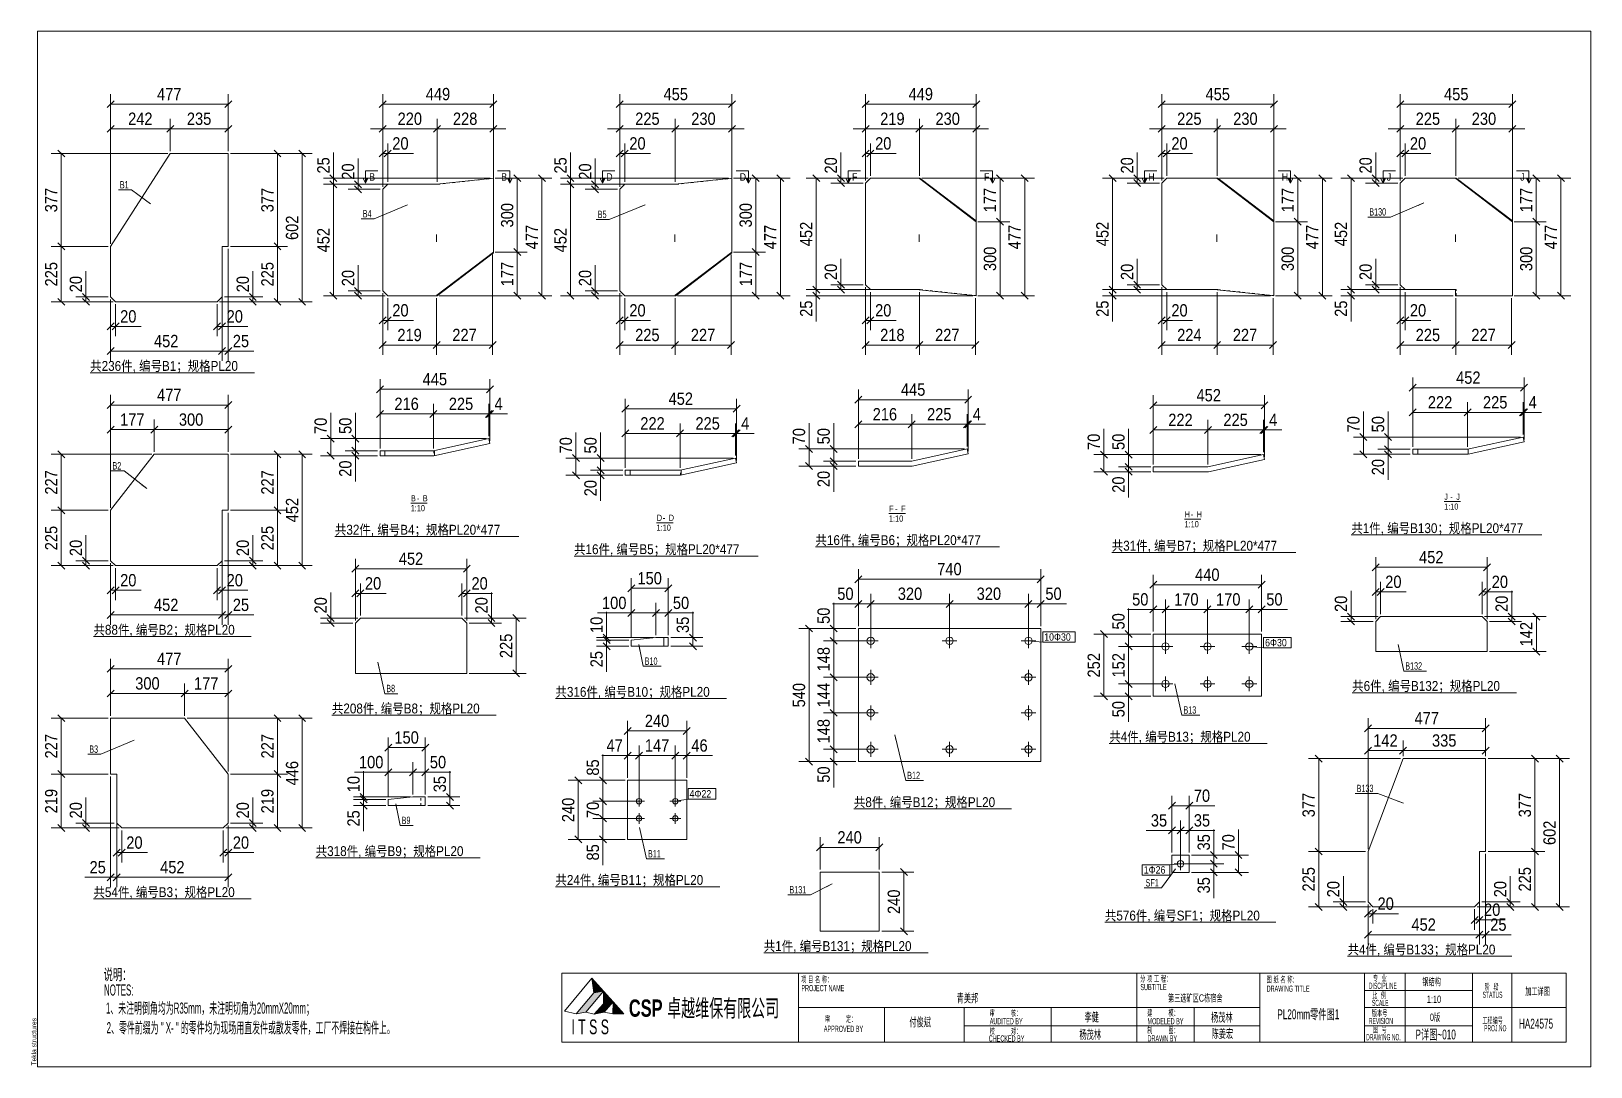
# Model space of a CAD drawing. Header units: inches. Extents: x 0 to 1938, y -2180 to 0.
# Drawn here: x 652 to 1285, y -2180 to -1760 of the extents above; entities that cross this region are included whole.
import ezdxf

# ---------------------------------------------------------------- set-up
doc = ezdxf.new("R2010")
doc.units = ezdxf.units.IN
doc.header["$MEASUREMENT"] = 0
for name, pattern in [('XKITLINE00', [0]), ('XKITLINE01', [4, 1, -1, 1, -1]), ('XKITLINE03', [6, 3, -1, 1, -1])]:
    doc.linetypes.add(name, pattern=pattern)
for name, color, linetype, lineweight in [('Bolt', 7, 'Continuous', 0), ('BoltMark', 3, 'Continuous', 0), ('DrawingSheet', 5, 'Continuous', 0), ('OtherObjectType', 1, 'Continuous', 0), ('Part', 2, 'Continuous', 0), ('PartMark', 3, 'Continuous', 0), ('Section', 6, 'Continuous', 0), ('Z-DIMENSIONS', 1, 'Continuous', 0)]:
    doc.layers.add(name, color=color, linetype=linetype, lineweight=lineweight)
doc.styles.add('Arial', font='arial.ttf')
doc.styles.add('Arial Black', font='ariblk.ttf')
doc.styles.add('Arial Black Bold', font='ARIAL.TTF')
doc.styles.add('Arial Narrow', font='ARIAL.TTF')
doc.styles.add('romsim', font='ARIAL.TTF')
doc.styles.add('宋体', font='ARIAL.TTF')

# ---------------------------------------------------------------- blocks, each defined once
blk = doc.blocks.new('*A1976')
at = {"layer": 'Part', "color": 2, "linetype": 'XKITLINE00', "lineweight": 0}
for p, q in [((34.6, 337.7), (58.8, 375.4)), ((58.8, 375.4), (82.3, 375.4)), ((82.3, 375.4), (82.3, 337.7)), ((34.6, 317.25), (34.6, 337.7)), ((79.8, 317.25), (79.8, 337.7)), ((82.3, 337.7), (79.8, 337.7)), ((36.6, 315.25), (34.6, 317.25)), ((79.8, 317.25), (77.8, 315.25)), ((77.8, 315.25), (36.6, 315.25))]:
    blk.add_line(p, q, dxfattribs=at)
blk = doc.blocks.new('*A1977')
at = {"layer": 'Part', "color": 2, "linetype": 'XKITLINE00', "lineweight": 0}
for p, q in [((34.6, 230.7), (52.3, 253.4)), ((52.3, 253.4), (82.3, 253.4)), ((82.3, 253.4), (82.3, 230.7)), ((34.6, 210.25), (34.6, 230.7)), ((79.8, 210.25), (79.8, 230.7)), ((82.3, 230.7), (79.8, 230.7)), ((36.6, 208.25), (34.6, 210.25)), ((79.8, 210.25), (77.8, 208.25)), ((77.8, 208.25), (36.6, 208.25))]:
    blk.add_line(p, q, dxfattribs=at)
blk = doc.blocks.new('*A1978')
at = {"layer": 'Part', "color": 2, "linetype": 'XKITLINE00', "lineweight": 0}
for p, q in [((34.6, 123.7), (34.6, 146.4)), ((34.6, 146.4), (64.6, 146.4)), ((64.6, 146.4), (82.3, 123.7)), ((37.1, 123.7), (34.6, 123.7)), ((37.1, 103.85), (37.1, 123.7)), ((82.3, 123.7), (82.3, 103.85)), ((39.1, 101.85), (37.1, 103.85)), ((80.3, 101.85), (39.1, 101.85)), ((82.3, 103.85), (80.3, 101.85))]:
    blk.add_line(p, q, dxfattribs=at)
blk = doc.blocks.new('*A1979')
at = {"layer": 'Part', "color": 2, "linetype": 'XKITLINE00', "lineweight": 0}
for p, q in [((188.02, 259.78), (165.53, 254.82)), ((188.45, 257.82), (188.02, 259.78)), ((143.9, 252.82), (143.9, 254.82)), ((143.9, 254.82), (165.53, 254.82)), ((145.9, 252.82), (145.9, 254.82)), ((165.75, 252.82), (188.45, 257.82)), ((165.95, 252.87), (165.95, 254.92)), ((145.9, 252.82), (143.9, 252.82)), ((165.75, 252.82), (145.9, 252.82))]:
    blk.add_line(p, q, dxfattribs=at)
at = {"layer": 'Part', "color": 6, "linetype": 'XKITLINE01', "lineweight": 0}
blk.add_line((165.75, 254.87), (165.75, 252.82), dxfattribs=at)
blk = doc.blocks.new('*A1980')
at = {"layer": 'Part', "color": 2, "linetype": 'XKITLINE00', "lineweight": 0}
for p, q in [((147, 362.9), (145, 360.9)), ((145, 319.7), (145, 360.9)), ((166.86, 362.9), (147, 362.9)), ((166.86, 362.9), (166.9, 362.93)), ((166.9, 362.93), (189.87, 365.4)), ((189.87, 365.4), (189.87, 335.06)), ((166.9, 317.9), (189.87, 335.4)), ((167.07, 317.7), (189.87, 335.06)), ((147, 317.7), (145, 319.7)), ((166.74, 317.7), (147, 317.7)), ((166.74, 317.7), (166.9, 317.9)), ((167.07, 317.7), (166.74, 317.7))]:
    blk.add_line(p, q, dxfattribs=at)
at = {"layer": 'Part', "color": 6, "linetype": 'XKITLINE01', "lineweight": 0}
for p, q in [((166.9, 362.9), (166.86, 362.9)), ((166.86, 362.9), (167.28, 362.9)), ((167.28, 362.9), (189.87, 365.35)), ((189.87, 365.35), (189.87, 365.4)), ((166.9, 317.7), (166.74, 317.7))]:
    blk.add_line(p, q, dxfattribs=at)
at = {"layer": 'Part', "color": 1, "linetype": 'XKITLINE03', "lineweight": 0}
blk.add_line((166.74, 339.59), (166.74, 343.51), dxfattribs=at)
blk = doc.blocks.new('*A1981')
at = {"layer": 'Part', "color": 2, "linetype": 'XKITLINE00', "lineweight": 0}
for p, q in [((243.15, 362.9), (241.15, 360.9)), ((241.15, 319.7), (241.15, 360.9)), ((263.61, 362.9), (243.15, 362.9)), ((263.61, 362.9), (263.65, 362.93)), ((263.65, 362.93), (286.62, 365.4)), ((286.62, 365.4), (286.62, 335.06)), ((263.65, 317.9), (286.62, 335.4)), ((286.62, 335.06), (263.82, 317.7)), ((243.15, 317.7), (241.15, 319.7)), ((263.82, 317.7), (243.15, 317.7)), ((263.49, 317.7), (263.65, 317.9))]:
    blk.add_line(p, q, dxfattribs=at)
at = {"layer": 'Part', "color": 6, "linetype": 'XKITLINE01', "lineweight": 0}
for p, q in [((263.65, 362.9), (263.61, 362.9)), ((263.61, 362.9), (264.03, 362.9)), ((264.03, 362.9), (286.62, 365.35))]:
    blk.add_line(p, q, dxfattribs=at)
at = {"layer": 'Part', "color": 1, "linetype": 'XKITLINE03', "lineweight": 0}
blk.add_line((263.49, 339.59), (263.49, 343.51), dxfattribs=at)
blk = doc.blocks.new('*A1982')
at = {"layer": 'Part', "color": 2, "linetype": 'XKITLINE00', "lineweight": 0}
for p, q in [((243.34, 244.91), (243.34, 246.91)), ((243.34, 246.91), (265.58, 246.91)), ((245.34, 244.91), (245.34, 246.91)), ((288.06, 251.86), (265.58, 246.91)), ((288.49, 249.91), (265.79, 244.91)), ((265.99, 244.95), (265.99, 247)), ((288.49, 249.91), (288.06, 251.86)), ((265.79, 244.91), (243.34, 244.91))]:
    blk.add_line(p, q, dxfattribs=at)
at = {"layer": 'Part', "color": 6, "linetype": 'XKITLINE01', "lineweight": 0}
blk.add_line((265.79, 244.91), (265.79, 246.95), dxfattribs=at)
blk = doc.blocks.new('*A1983')
at = {"layer": 'Part', "color": 2, "linetype": 'XKITLINE00', "lineweight": 0}
for p, q in [((359.53, 250.61), (382.02, 255.56)), ((359.75, 248.61), (382.45, 253.61)), ((382.45, 253.61), (382.02, 255.56)), ((337.9, 248.61), (337.9, 250.61)), ((337.9, 250.61), (359.53, 250.61)), ((337.9, 248.61), (359.75, 248.61))]:
    blk.add_line(p, q, dxfattribs=at)
blk = doc.blocks.new('*A1984')
at = {"layer": 'Part', "color": 2, "linetype": 'XKITLINE00', "lineweight": 0}
for p, q in [((342.83, 365.4), (340.83, 363.4)), ((340.83, 363.4), (340.83, 322.2)), ((342.83, 365.4), (362.9, 365.4)), ((362.73, 365.2), (362.57, 365.4)), ((362.73, 365.2), (385.71, 347.7)), ((362.9, 365.4), (385.71, 348.04)), ((385.71, 317.7), (385.71, 348.04)), ((342.83, 320.2), (340.83, 322.2)), ((362.63, 320.2), (342.83, 320.2)), ((362.63, 320.2), (362.73, 320.17)), ((362.73, 320.17), (385.71, 317.7))]:
    blk.add_line(p, q, dxfattribs=at)
at = {"layer": 'Part', "color": 1, "linetype": 'XKITLINE03', "lineweight": 0}
blk.add_line((362.57, 339.59), (362.57, 343.51), dxfattribs=at)
at = {"layer": 'Part', "color": 6, "linetype": 'XKITLINE01', "lineweight": 0}
for p, q in [((362.73, 320.2), (362.63, 320.2)), ((363, 320.2), (362.63, 320.2)), ((363, 320.2), (385.71, 317.75))]:
    blk.add_line(p, q, dxfattribs=at)
blk = doc.blocks.new('*A1985')
at = {"layer": 'Part', "color": 2, "linetype": 'XKITLINE00', "lineweight": 0}
for p, q in [((479.72, 248.33), (502.21, 253.28)), ((502.64, 251.33), (502.21, 253.28)), ((457.49, 246.33), (457.49, 248.33)), ((457.49, 248.33), (479.72, 248.33)), ((479.94, 246.33), (502.64, 251.33)), ((457.49, 246.33), (479.94, 246.33))]:
    blk.add_line(p, q, dxfattribs=at)
blk = doc.blocks.new('*A1986')
at = {"layer": 'Part', "color": 2, "linetype": 'XKITLINE00', "lineweight": 0}
for p, q in [((460.99, 363.4), (462.99, 365.4)), ((460.99, 363.4), (460.99, 322.2)), ((462.99, 365.4), (483.66, 365.4)), ((483.49, 365.2), (483.33, 365.4)), ((506.47, 347.7), (483.49, 365.2)), ((483.66, 365.4), (506.47, 348.04)), ((506.47, 348.04), (506.47, 347.7)), ((506.47, 317.7), (506.47, 347.7)), ((462.99, 320.2), (460.99, 322.2)), ((483.33, 320.2), (462.99, 320.2)), ((483.39, 320.2), (483.33, 320.2)), ((483.49, 320.17), (483.39, 320.2)), ((506.47, 317.7), (483.49, 320.17))]:
    blk.add_line(p, q, dxfattribs=at)
at = {"layer": 'Part', "color": 1, "linetype": 'XKITLINE03', "lineweight": 0}
blk.add_line((483.33, 339.59), (483.33, 343.51), dxfattribs=at)
at = {"layer": 'Part', "color": 6, "linetype": 'XKITLINE01', "lineweight": 0}
for p, q in [((483.49, 320.2), (483.39, 320.2)), ((483.77, 320.2), (483.39, 320.2)), ((483.77, 320.2), (506.47, 317.75)), ((506.47, 317.75), (506.47, 317.7))]:
    blk.add_line(p, q, dxfattribs=at)
blk = doc.blocks.new('*A1987')
at = {"layer": 'Part', "color": 2, "linetype": 'XKITLINE00', "lineweight": 0}
for p, q in [((133.9, 184.97), (135.9, 186.97)), ((133.9, 164.52), (133.9, 184.97)), ((135.9, 186.97), (177.1, 186.97)), ((177.1, 186.97), (179.1, 184.97)), ((179.1, 184.97), (179.1, 164.52)), ((179.1, 164.52), (133.9, 164.52))]:
    blk.add_line(p, q, dxfattribs=at)
blk = doc.blocks.new('*A1988')
at = {"layer": 'Part', "color": 2, "linetype": 'XKITLINE00', "lineweight": 0}
for p, q in [((157.22, 114.47), (147.22, 113.47)), ((162.22, 114.47), (157.22, 114.47)), ((162.22, 114.47), (162.22, 110.97)), ((147.22, 110.97), (147.22, 113.47)), ((162.22, 110.97), (147.22, 110.97))]:
    blk.add_line(p, q, dxfattribs=at)
at = {"layer": 'Part', "color": 6, "linetype": 'XKITLINE01', "lineweight": 0}
blk.add_line((160.42, 110.97), (160.42, 114.47), dxfattribs=at)
blk = doc.blocks.new('*A1989')
at = {"layer": 'Part', "color": 2, "linetype": 'XKITLINE00', "lineweight": 0}
for p, q in [((245.8, 178.06), (255.8, 179.06)), ((245.8, 178.06), (245.8, 175.56)), ((255.8, 179.06), (260.8, 179.06)), ((259, 175.56), (259, 179.06)), ((260.8, 179.06), (260.8, 175.56)), ((245.8, 175.56), (260.8, 175.56))]:
    blk.add_line(p, q, dxfattribs=at)
blk = doc.blocks.new('*A1990')
at = {"layer": 'Part', "color": 2, "linetype": 'XKITLINE00', "lineweight": 0}
for p, q in [((244.3, 97.21), (244.3, 121.21)), ((244.3, 121.21), (268.3, 121.21)), ((268.3, 121.21), (268.3, 97.21)), ((268.3, 97.21), (244.3, 97.21))]:
    blk.add_line(p, q, dxfattribs=at)
blk = doc.blocks.new('*A1991')
at = {"layer": 'Bolt', "color": 2, "linetype": 'XKITLINE00', "lineweight": 0}
for p, q in [((248.95, 110.51), (248.95, 114.91)), ((263.65, 110.51), (263.65, 114.91)), ((251.15, 112.71), (246.75, 112.71)), ((248.95, 103.51), (248.95, 107.91)), ((265.85, 112.71), (261.45, 112.71)), ((263.65, 103.51), (263.65, 107.91)), ((251.15, 105.71), (246.75, 105.71)), ((265.85, 105.71), (261.45, 105.71))]:
    blk.add_line(p, q, dxfattribs=at)
for centre in [(248.95, 112.71), (263.65, 112.71), (248.95, 105.71), (263.65, 105.71)]:
    blk.add_circle(centre, 1.1, dxfattribs=at)
blk = doc.blocks.new('*A1992')
at = {"layer": 'Part', "color": 2, "linetype": 'XKITLINE00', "lineweight": 0}
for p, q in [((411.9, 182.76), (337.9, 182.76)), ((337.9, 182.76), (337.9, 128.76)), ((411.9, 128.76), (411.9, 182.76)), ((337.9, 128.76), (411.9, 128.76))]:
    blk.add_line(p, q, dxfattribs=at)
blk = doc.blocks.new('*A1993')
at = {"layer": 'Bolt', "color": 2, "linetype": 'XKITLINE00', "lineweight": 0}
for p, q in [((345.9, 177.76), (339.9, 177.76)), ((342.9, 174.76), (342.9, 180.76)), ((377.9, 177.76), (371.9, 177.76)), ((374.9, 174.76), (374.9, 180.76)), ((409.9, 177.76), (403.9, 177.76)), ((406.9, 174.76), (406.9, 180.76)), ((342.9, 159.96), (342.9, 165.96)), ((406.9, 159.96), (406.9, 165.96)), ((345.9, 162.96), (339.9, 162.96)), ((409.9, 162.96), (403.9, 162.96)), ((345.9, 148.56), (339.9, 148.56)), ((342.9, 145.56), (342.9, 151.56)), ((409.9, 148.56), (403.9, 148.56)), ((406.9, 145.56), (406.9, 151.56)), ((345.9, 133.76), (339.9, 133.76)), ((342.9, 130.76), (342.9, 136.76)), ((377.9, 133.76), (371.9, 133.76)), ((374.9, 130.76), (374.9, 136.76)), ((409.9, 133.76), (403.9, 133.76)), ((406.9, 130.76), (406.9, 136.76))]:
    blk.add_line(p, q, dxfattribs=at)
for centre in [(342.9, 177.76), (374.9, 177.76), (406.9, 177.76), (342.9, 162.96), (406.9, 162.96), (342.9, 148.56), (406.9, 148.56), (342.9, 133.76), (374.9, 133.76), (406.9, 133.76)]:
    blk.add_circle(centre, 1.5, dxfattribs=at)
blk = doc.blocks.new('*A1994')
at = {"layer": 'Part', "color": 2, "linetype": 'XKITLINE00', "lineweight": 0}
for p, q in [((457.49, 180.48), (501.49, 180.48)), ((457.49, 155.28), (457.49, 180.48)), ((501.49, 180.48), (501.49, 155.28)), ((501.49, 155.28), (457.49, 155.28))]:
    blk.add_line(p, q, dxfattribs=at)
blk = doc.blocks.new('*A1995')
at = {"layer": 'Bolt', "color": 2, "linetype": 'XKITLINE00', "lineweight": 0}
for p, q in [((462.49, 172.48), (462.49, 178.48)), ((479.49, 172.48), (479.49, 178.48)), ((496.49, 172.48), (496.49, 178.48)), ((465.49, 175.48), (459.49, 175.48)), ((482.49, 175.48), (476.49, 175.48)), ((499.49, 175.48), (493.49, 175.48)), ((465.49, 160.28), (459.49, 160.28)), ((462.49, 157.28), (462.49, 163.28)), ((482.49, 160.28), (476.49, 160.28)), ((479.49, 157.28), (479.49, 163.28)), ((499.49, 160.28), (493.49, 160.28)), ((496.49, 157.28), (496.49, 163.28))]:
    blk.add_line(p, q, dxfattribs=at)
for centre in [(462.49, 175.48), (479.49, 175.48), (496.49, 175.48), (462.49, 160.28), (479.49, 160.28), (496.49, 160.28)]:
    blk.add_circle(centre, 1.5, dxfattribs=at)
blk = doc.blocks.new('*A1996')
at = {"layer": 'Part', "color": 2, "linetype": 'XKITLINE00', "lineweight": 0}
for p, q in [((559.74, 365.4), (557.74, 363.4)), ((557.74, 363.4), (557.74, 322.2)), ((559.74, 365.4), (580.41, 365.4)), ((580.24, 365.2), (580.08, 365.4)), ((603.22, 347.7), (580.24, 365.2)), ((580.41, 365.4), (603.22, 348.04)), ((603.22, 348.04), (603.22, 317.7)), ((559.74, 320.2), (557.74, 322.2)), ((580.08, 320.2), (559.74, 320.2)), ((580.08, 320.2), (580.08, 317.7)), ((603.22, 317.7), (580.08, 317.7))]:
    blk.add_line(p, q, dxfattribs=at)
at = {"layer": 'Part', "color": 1, "linetype": 'XKITLINE03', "lineweight": 0}
blk.add_line((580.08, 339.59), (580.08, 343.51), dxfattribs=at)
at = {"layer": 'Part', "color": 6, "linetype": 'XKITLINE01', "lineweight": 0}
for p, q in [((580.41, 320.2), (580.08, 320.2)), ((580.41, 317.7), (580.41, 320.2))]:
    blk.add_line(p, q, dxfattribs=at)
blk = doc.blocks.new('*A1997')
at = {"layer": 'Part', "color": 2, "linetype": 'XKITLINE00', "lineweight": 0}
for p, q in [((585.02, 255.45), (607.5, 260.4)), ((607.93, 258.45), (607.5, 260.4)), ((562.78, 255.45), (585.02, 255.45)), ((562.78, 253.45), (562.78, 255.45)), ((585.23, 253.45), (562.78, 253.45)), ((564.78, 253.45), (564.78, 255.45)), ((585.23, 253.45), (607.93, 258.45)), ((585.23, 253.45), (585.23, 255.5))]:
    blk.add_line(p, q, dxfattribs=at)
blk = doc.blocks.new('*A1998')
at = {"layer": 'Part', "color": 2, "linetype": 'XKITLINE00', "lineweight": 0}
for p, q in [((322.39, 83.97), (346.39, 83.97)), ((322.39, 59.97), (322.39, 83.97)), ((346.39, 83.97), (346.39, 59.97)), ((346.39, 59.97), (322.39, 59.97))]:
    blk.add_line(p, q, dxfattribs=at)
blk = doc.blocks.new('*A1999')
at = {"layer": 'Part', "color": 2, "linetype": 'XKITLINE00', "lineweight": 0}
for p, q in [((547.74, 185.6), (549.74, 187.6)), ((547.74, 173.4), (547.74, 185.6)), ((549.74, 187.6), (590.94, 187.6)), ((590.94, 187.6), (592.94, 185.6)), ((592.94, 185.6), (592.94, 173.4)), ((592.94, 173.4), (547.74, 173.4))]:
    blk.add_line(p, q, dxfattribs=at)
blk = doc.blocks.new('*A2000')
at = {"layer": 'Part', "color": 2, "linetype": 'XKITLINE00', "lineweight": 0}
for p, q in [((544.64, 92.32), (558.84, 130.02)), ((558.84, 130.02), (592.34, 130.02)), ((592.34, 130.02), (592.34, 92.32)), ((544.64, 71.87), (544.64, 92.32)), ((589.84, 71.87), (589.84, 92.32)), ((592.34, 92.32), (589.84, 92.32)), ((546.64, 69.87), (544.64, 71.87)), ((587.84, 69.87), (546.64, 69.87)), ((589.84, 71.87), (587.84, 69.87))]:
    blk.add_line(p, q, dxfattribs=at)
blk = doc.blocks.new('*A2001')
at = {"layer": 'Part', "color": 2, "linetype": 'XKITLINE00', "lineweight": 0}
for p, q in [((465.09, 83.85), (465.09, 90.85)), ((465.09, 90.85), (472.09, 90.85)), ((472.09, 90.85), (472.09, 83.85)), ((472.09, 83.85), (465.09, 83.85))]:
    blk.add_line(p, q, dxfattribs=at)
blk = doc.blocks.new('*A2002')
at = {"layer": 'Bolt', "color": 2, "linetype": 'XKITLINE00', "lineweight": 0}
for p, q in [((468.59, 89.95), (468.59, 84.75)), ((471.19, 87.35), (465.99, 87.35))]:
    blk.add_line(p, q, dxfattribs=at)
blk.add_circle((468.59, 87.35), 1.3, dxfattribs=at)
blk = doc.blocks.new('*A2003')
at = {"layer": 'DrawingSheet', "color": 5, "linetype": 'XKITLINE00', "lineweight": 0}
for p, q in [((635, 425), (5, 425)), ((5, 425), (5, 5)), ((635, 5), (635, 425)), ((5, 5), (635, 5))]:
    blk.add_line(p, q, dxfattribs=at)
at = {"layer": 'DrawingSheet', "color": 5, "style": 'Arial', "width": 0.85}
blk.add_text('Tekla structures', height=2, rotation=90, dxfattribs=at).set_placement((4.5, 5.5))
blk = doc.blocks.new('*A2004')
at = {"layer": 'OtherObjectType', "color": 7, "style": 'Arial'}
for s, width, p in [('说明：', 0.595, (31.8, 40.17)), ('NOTES:', 0.51, (31.95, 33.89)), ('1、未注明倒角均为R35mm，未注明切角为20mmX20mm；', 0.51, (32.7, 26.56)), ('2、零件前缀为 " X- " 的零件均为现场用直发件或散发零件，工厂不焊接在构件上。', 0.51, (33, 18.61))]:
    blk.add_text(s, height=4.5, dxfattribs=dict(at, width=width)).set_placement(p)
blk = doc.blocks.new('*A2005')
at = {"layer": 'OtherObjectType'}
for color, points in [(3, [(229.8, 41), (234.5, 35.7), (230.6, 35.1)]), (2, [(227.3, 27.2), (223.4, 26.5), (230.6, 35), (234.5, 35.7)]), (3, [(234.5, 35.7), (238.4, 31.3), (234.5, 30.7)]), (2, [(234.8, 27.1), (230.8, 26.3), (234.5, 30.6), (238.4, 31.3)]), (3, [(238.4, 31.3), (242.8, 26.5), (238.3, 26.5)])]:
    blk.add_hatch(color=color, dxfattribs=at).paths.add_polyline_path(points, flags=17)
at = {"layer": 'OtherObjectType', "color": 3, "linetype": 'XKITLINE00', "lineweight": 0}
for p, q in [((625, 43), (217.6, 43)), ((217.6, 43), (217.6, 15)), ((313.6, 43), (313.6, 15)), ((452.8, 43), (382.8, 43)), ((450.9, 42.8), (450.9, 15.1)), ((500.8, 43), (500.8, 15)), ((543.2, 43), (543.2, 15)), ((559.7, 43), (559.7, 15)), ((587, 43), (587, 15)), ((603, 43), (603, 15)), ((625, 43), (625, 15)), ((587.1, 36), (543.2, 36)), ((500.8, 29), (313.7, 29)), ((348.5, 29), (348.5, 15)), ((380.8, 29), (380.8, 15)), ((416.1, 29.1), (416.1, 15.1)), ((474.1, 29), (474.1, 15)), ((625, 29), (543.2, 29)), ((500.8, 21.6), (380.8, 21.6)), ((587, 21.6), (543.2, 21.6)), ((625, 15), (217.6, 15))]:
    blk.add_line(p, q, dxfattribs=at)
at = {"layer": 'OtherObjectType', "color": 2, "linetype": 'XKITLINE00', "lineweight": 0}
for p, q in [((229.8, 40.9), (218.7, 27.5)), ((230.6, 35), (229.8, 40.9)), ((229.8, 40.9), (234.5, 35.7)), ((223.4, 26.5), (230.6, 35)), ((230.6, 35), (223.4, 26.5)), ((234.5, 35.7), (227.3, 27.2)), ((230.6, 35), (234.5, 35.7)), ((234.5, 30.6), (234.5, 35.7)), ((234.5, 35.7), (238.4, 31.3)), ((218.7, 27.5), (223.4, 26.5)), ((223.4, 26.5), (227.3, 27.2)), ((227.3, 27.2), (230.8, 26.3)), ((230.8, 26.3), (234.5, 30.6)), ((230.8, 26.3), (234.8, 27.1)), ((234.5, 30.6), (238.4, 31.3)), ((238.4, 31.3), (234.8, 27.1)), ((234.8, 27.1), (238.3, 26.5)), ((238.3, 26.5), (238.4, 31.3)), ((238.3, 26.5), (242.8, 26.5)), ((242.8, 26.5), (238.4, 31.3))]:
    blk.add_line(p, q, dxfattribs=at)
at = {"layer": 'OtherObjectType', "color": 7, "style": 'Arial'}
for s, height, width, p in [('项 目 名 称：', 2.5, 0.595, (314.7, 39.18)), ('PROJECT NAME', 2.5, 0.51, (314.8, 35.67)), ('分 项 工 程：', 2.5, 0.595, (452.2, 39.49)), ('SUBTITLE', 2.5, 0.51, (452.3, 36.09)), ('DRAWING TITLE', 2.5, 0.51, (503.5, 35.45)), ('图 纸 名 称:', 2.5, 0.595, (503.5, 39.17)), ('DISCIPLINE', 2.5, 0.4675, (544.98, 36.61)), ('专  业', 2.5, 0.595, (546.63, 39.71)), ('钢结构', 3, 0.595, (566.7, 38)), ('阶  段', 2.5, 0.595, (591.93, 36.21)), ('SCALE', 2.5, 0.4675, (546.24, 29.66)), ('比  例', 2.5, 0.595, (546.33, 32.73)), ('1:10', 3, 0.595, (568.48, 30.9)), ('STATUS', 2.5, 0.4675, (591.13, 32.96)), ('加工详图', 3, 0.595, (608.4, 34.1)), ('审         定：', 2.5, 0.595, (324.3, 23.14)), ('付俊斌', 3.5, 0.595, (358.62, 21.35)), ('审         核：', 2.5, 0.595, (391.2, 25.57)), ('李健', 3.5, 0.595, (429.64, 23.4)), ('建         模：', 2.5, 0.595, (455.1, 25.62)), ('杨茂林', 3.5, 0.595, (481, 23.3)), ('版本号', 2.5, 0.595, (546.23, 25.51)), ('0版', 3, 0.595, (569.72, 23.6)), ('工程编号', 2.5, 0.595, (591, 22.5)), ('APPROVED BY', 2.5, 0.51, (323.9, 19.15)), ('AUDITED BY', 2.5, 0.51, (391.2, 22.25)), ('校         对：', 2.5, 0.595, (391.2, 18.27)), ('杨茂林', 3.5, 0.595, (427.6, 16.3)), ('制         图：', 2.5, 0.595, (455.1, 18.55)), ('MODELED BY', 2.5, 0.51, (455.2, 22.24)), ('陈姜宏', 3.5, 0.595, (481.2, 16.7)), ('REVISION', 2.5, 0.4675, (545, 22.34)), ('图  号', 2.5, 0.595, (546.63, 18.84)), ('PROJ.NO', 2.5, 0.4675, (591.72, 19.4)), ('CHECKED BY', 2.5, 0.51, (390.8, 15.24)), ('DRAWN BY', 2.5, 0.51, (455.2, 15.29)), ('DRAWING NO.', 2.5, 0.4675, (543.87, 15.77))]:
    blk.add_text(s, height=height, dxfattribs=dict(at, width=width)).set_placement(p)
at = {"layer": 'OtherObjectType', "color": 3, "width": 0.595}
for s, height, style, p in [('CSP 卓越维保有限公司', 7, 'Arial Black', (244.8, 25.3)), ('I T S S', 6, 'Arial Black Bold', (221.5, 18.2))]:
    blk.add_text(s, height=height, dxfattribs=dict(at, style=style)).set_placement(p)
at = {"layer": 'OtherObjectType', "color": 2, "style": 'Arial', "width": 0.595}
for s, height, p in [('青美邦', 3.5, (377.78, 31.1)), ('第三选矿区C栋宿舍', 3, (463.49, 31.4)), ('HA24575', 4, (605.85, 20.5))]:
    blk.add_text(s, height=height, dxfattribs=at).set_placement(p)
at = {"layer": 'OtherObjectType', "color": 6, "style": 'Arial', "width": 0.595}
blk.add_text('PL20mm零件图1', height=4, dxfattribs=at).set_placement((507.83, 24.3))
at = {"layer": 'OtherObjectType', "color": 1, "style": 'Arial', "width": 0.595}
blk.add_text('P详图~010', height=4, dxfattribs=at).set_placement((563.89, 16.1))
blk = doc.blocks.new('*A2006')
at = {"layer": 'OtherObjectType', "color": 6, "linetype": 'XKITLINE00', "lineweight": 0}
blk.add_line((26.32, 286.5), (92.98, 286.5), dxfattribs=at)
at = {"layer": 'OtherObjectType', "color": 3, "style": '宋体', "width": 0.85}
blk.add_text('共236件, 编号B1；规格PL20', height=4, dxfattribs=at).set_placement((26.32, 287.25))
blk = doc.blocks.new('*A2007')
at = {"layer": 'Z-DIMENSIONS', "color": 4, "linetype": 'XKITLINE00', "lineweight": 0}
for p, q in [((34.6, 316.25), (34.6, 301.25)), ((36.6, 314.25), (36.6, 301.25)), ((36.01, 306.66), (33.19, 303.84)), ((34.6, 305.25), (36.6, 305.25)), ((38.01, 306.66), (35.19, 303.84)), ((36.6, 305.25), (47.02, 305.25)), ((36.6, 305.25), (47.02, 305.25))]:
    blk.add_line(p, q, dxfattribs=at)
at = {"layer": 'Z-DIMENSIONS', "color": 7}
for p in [(34.6, 305.25), (36.6, 305.25)]:
    blk.add_point(p, dxfattribs=at)
at = {"layer": 'Z-DIMENSIONS', "color": 7, "style": 'Arial Narrow', "width": 0.85}
blk.add_text('20', height=5, dxfattribs=at).set_placement((38.47, 306.85))
blk = doc.blocks.new('*A2008')
at = {"layer": 'Z-DIMENSIONS', "color": 4, "linetype": 'XKITLINE00', "lineweight": 0}
for p, q in [((77.8, 314.25), (77.8, 301.25)), ((79.8, 316.25), (79.8, 301.25)), ((79.21, 306.66), (76.39, 303.84)), ((77.8, 305.25), (79.8, 305.25)), ((81.21, 306.66), (78.39, 303.84)), ((79.8, 305.25), (90.22, 305.25)), ((79.8, 305.25), (90.22, 305.25))]:
    blk.add_line(p, q, dxfattribs=at)
at = {"layer": 'Z-DIMENSIONS', "color": 7}
for p in [(77.8, 305.25), (79.8, 305.25)]:
    blk.add_point(p, dxfattribs=at)
at = {"layer": 'Z-DIMENSIONS', "color": 7, "style": 'Arial Narrow', "width": 0.85}
blk.add_text('20', height=5, dxfattribs=at).set_placement((81.67, 306.85))
blk = doc.blocks.new('*A2009')
at = {"layer": 'Z-DIMENSIONS', "color": 4, "linetype": 'XKITLINE00', "lineweight": 0}
for p, q in [((24.6, 317.25), (24.6, 327.67)), ((24.6, 317.25), (24.6, 327.67)), ((33.6, 317.25), (20.5, 317.25)), ((23.19, 318.66), (26.01, 315.84)), ((23.19, 316.66), (26.01, 313.84)), ((24.6, 315.25), (24.6, 317.25)), ((35.6, 315.25), (20.5, 315.25))]:
    blk.add_line(p, q, dxfattribs=at)
at = {"layer": 'Z-DIMENSIONS', "color": 7}
for p in [(24.6, 317.25), (24.6, 315.25)]:
    blk.add_point(p, dxfattribs=at)
at = {"layer": 'Z-DIMENSIONS', "color": 7, "style": 'Arial Narrow', "width": 0.85}
blk.add_text('20', height=5, rotation=90.00021, dxfattribs=at).set_placement((23, 319.12))
blk = doc.blocks.new('*A2010')
at = {"layer": 'Z-DIMENSIONS', "color": 4, "linetype": 'XKITLINE00', "lineweight": 0}
for p, q in [((92.3, 317.25), (92.3, 327.67)), ((92.3, 317.25), (92.3, 327.67)), ((80.8, 317.25), (96.3, 317.25)), ((90.89, 318.66), (93.71, 315.84)), ((90.89, 316.66), (93.71, 313.84)), ((92.3, 315.25), (92.3, 317.25)), ((78.8, 315.25), (96.3, 315.25))]:
    blk.add_line(p, q, dxfattribs=at)
at = {"layer": 'Z-DIMENSIONS', "color": 7}
for p in [(92.3, 317.25), (92.3, 315.25)]:
    blk.add_point(p, dxfattribs=at)
at = {"layer": 'Z-DIMENSIONS', "color": 7, "style": 'Arial Narrow', "width": 0.85}
blk.add_text('20', height=5, rotation=90.00021, dxfattribs=at).set_placement((90.7, 319.12))
blk = doc.blocks.new('*A2011')
at = {"layer": 'Z-DIMENSIONS', "color": 4, "linetype": 'XKITLINE00', "lineweight": 0}
for p, q in [((60.21, 386.81), (57.39, 383.99)), ((58.8, 376.4), (58.8, 389.5)), ((83.71, 386.81), (80.89, 383.99)), ((82.3, 376.4), (82.3, 389.5)), ((58.8, 385.4), (53.8, 385.4)), ((58.8, 385.4), (82.3, 385.4))]:
    blk.add_line(p, q, dxfattribs=at)
at = {"layer": 'Z-DIMENSIONS', "color": 7}
for p in [(58.8, 385.4), (82.3, 385.4)]:
    blk.add_point(p, dxfattribs=at)
at = {"layer": 'Z-DIMENSIONS', "color": 7, "style": 'Arial Narrow', "width": 0.85}
blk.add_text('235', height=5, dxfattribs=at).set_placement((65.55, 387))
blk = doc.blocks.new('*A2012')
at = {"layer": 'Z-DIMENSIONS', "color": 4, "linetype": 'XKITLINE00', "lineweight": 0}
for p, q in [((36.01, 386.81), (33.19, 383.99)), ((34.6, 338.7), (34.6, 389.5)), ((60.21, 386.81), (57.39, 383.99)), ((58.8, 376.4), (58.8, 389.5)), ((34.6, 385.4), (58.8, 385.4)), ((58.8, 385.4), (63.8, 385.4))]:
    blk.add_line(p, q, dxfattribs=at)
at = {"layer": 'Z-DIMENSIONS', "color": 7}
for p in [(34.6, 385.4), (58.8, 385.4)]:
    blk.add_point(p, dxfattribs=at)
at = {"layer": 'Z-DIMENSIONS', "color": 7, "style": 'Arial Narrow', "width": 0.85}
blk.add_text('242', height=5, dxfattribs=at).set_placement((41.7, 387))
blk = doc.blocks.new('*A2013')
at = {"layer": 'Z-DIMENSIONS', "color": 4, "linetype": 'XKITLINE00', "lineweight": 0}
for p, q in [((79.8, 336.7), (79.8, 291.25)), ((82.3, 336.7), (82.3, 291.25)), ((79.8, 295.25), (74.8, 295.25)), ((81.21, 296.66), (78.39, 293.84)), ((79.8, 295.25), (82.3, 295.25)), ((83.71, 296.66), (80.89, 293.84)), ((82.3, 295.25), (92.72, 295.25)), ((82.3, 295.25), (92.72, 295.25))]:
    blk.add_line(p, q, dxfattribs=at)
at = {"layer": 'Z-DIMENSIONS', "color": 7}
for p in [(79.8, 295.25), (82.3, 295.25)]:
    blk.add_point(p, dxfattribs=at)
at = {"layer": 'Z-DIMENSIONS', "color": 7, "style": 'Arial Narrow', "width": 0.85}
blk.add_text('25', height=5, dxfattribs=at).set_placement((84.17, 296.85))
blk = doc.blocks.new('*A2014')
at = {"layer": 'Z-DIMENSIONS', "color": 4, "linetype": 'XKITLINE00', "lineweight": 0}
for p, q in [((79.8, 336.7), (79.8, 291.25)), ((34.6, 316.25), (34.6, 291.25)), ((36.01, 296.66), (33.19, 293.84)), ((34.6, 295.25), (79.8, 295.25)), ((81.21, 296.66), (78.39, 293.84)), ((79.8, 295.25), (84.8, 295.25))]:
    blk.add_line(p, q, dxfattribs=at)
at = {"layer": 'Z-DIMENSIONS', "color": 7}
for p in [(34.6, 295.25), (79.8, 295.25)]:
    blk.add_point(p, dxfattribs=at)
at = {"layer": 'Z-DIMENSIONS', "color": 7, "style": 'Arial Narrow', "width": 0.85}
blk.add_text('452', height=5, dxfattribs=at).set_placement((52.2, 296.85))
blk = doc.blocks.new('*A2015')
at = {"layer": 'Z-DIMENSIONS', "color": 4, "linetype": 'XKITLINE00', "lineweight": 0}
for p, q in [((57.8, 375.4), (10.5, 375.4)), ((13.19, 376.81), (16.01, 373.99)), ((14.6, 337.7), (14.6, 375.4)), ((33.6, 337.7), (10.5, 337.7)), ((13.19, 339.11), (16.01, 336.29)), ((14.6, 337.7), (14.6, 332.7))]:
    blk.add_line(p, q, dxfattribs=at)
at = {"layer": 'Z-DIMENSIONS', "color": 7}
for p in [(14.6, 375.4), (14.6, 337.7)]:
    blk.add_point(p, dxfattribs=at)
at = {"layer": 'Z-DIMENSIONS', "color": 7, "style": 'Arial Narrow', "width": 0.85}
blk.add_text('377', height=5, rotation=90.00021, dxfattribs=at).set_placement((13, 351.55))
blk = doc.blocks.new('*A2016')
at = {"layer": 'Z-DIMENSIONS', "color": 4, "linetype": 'XKITLINE00', "lineweight": 0}
for p, q in [((14.6, 337.7), (14.6, 342.7)), ((33.6, 337.7), (10.5, 337.7)), ((13.19, 339.11), (16.01, 336.29)), ((14.6, 315.25), (14.6, 337.7)), ((13.19, 316.66), (16.01, 313.84)), ((35.6, 315.25), (10.5, 315.25))]:
    blk.add_line(p, q, dxfattribs=at)
at = {"layer": 'Z-DIMENSIONS', "color": 7}
for p in [(14.6, 337.7), (14.6, 315.25)]:
    blk.add_point(p, dxfattribs=at)
at = {"layer": 'Z-DIMENSIONS', "color": 7, "style": 'Arial Narrow', "width": 0.85}
blk.add_text('225', height=5, rotation=90.00021, dxfattribs=at).set_placement((13, 321.48))
blk = doc.blocks.new('*A2017')
at = {"layer": 'Z-DIMENSIONS', "color": 4, "linetype": 'XKITLINE00', "lineweight": 0}
for p, q in [((83.3, 375.4), (106.3, 375.4)), ((100.89, 376.81), (103.71, 373.99)), ((102.3, 337.7), (102.3, 375.4)), ((83.3, 337.7), (106.3, 337.7)), ((100.89, 339.11), (103.71, 336.29)), ((102.3, 337.7), (102.3, 332.7))]:
    blk.add_line(p, q, dxfattribs=at)
at = {"layer": 'Z-DIMENSIONS', "color": 7}
for p in [(102.3, 375.4), (102.3, 337.7)]:
    blk.add_point(p, dxfattribs=at)
at = {"layer": 'Z-DIMENSIONS', "color": 7, "style": 'Arial Narrow', "width": 0.85}
blk.add_text('377', height=5, rotation=90.00021, dxfattribs=at).set_placement((100.7, 351.55))
blk = doc.blocks.new('*A2018')
at = {"layer": 'Z-DIMENSIONS', "color": 4, "linetype": 'XKITLINE00', "lineweight": 0}
for p, q in [((102.3, 337.7), (102.3, 342.7)), ((83.3, 337.7), (106.3, 337.7)), ((100.89, 339.11), (103.71, 336.29)), ((102.3, 315.25), (102.3, 337.7)), ((100.89, 316.66), (103.71, 313.84)), ((78.8, 315.25), (106.3, 315.25))]:
    blk.add_line(p, q, dxfattribs=at)
at = {"layer": 'Z-DIMENSIONS', "color": 7}
for p in [(102.3, 337.7), (102.3, 315.25)]:
    blk.add_point(p, dxfattribs=at)
at = {"layer": 'Z-DIMENSIONS', "color": 7, "style": 'Arial Narrow', "width": 0.85}
blk.add_text('225', height=5, rotation=90.00021, dxfattribs=at).set_placement((100.7, 321.48))
blk = doc.blocks.new('*A2019')
at = {"layer": 'Z-DIMENSIONS', "color": 4, "linetype": 'XKITLINE00', "lineweight": 0}
for p, q in [((34.6, 338.7), (34.6, 399.5)), ((82.3, 376.4), (82.3, 399.5)), ((36.01, 396.81), (33.19, 393.99)), ((34.6, 395.4), (82.3, 395.4)), ((83.71, 396.81), (80.89, 393.99))]:
    blk.add_line(p, q, dxfattribs=at)
at = {"layer": 'Z-DIMENSIONS', "color": 7}
for p in [(34.6, 395.4), (82.3, 395.4)]:
    blk.add_point(p, dxfattribs=at)
at = {"layer": 'Z-DIMENSIONS', "color": 7, "style": 'Arial Narrow', "width": 0.85}
blk.add_text('477', height=5, dxfattribs=at).set_placement((53.45, 397))
blk = doc.blocks.new('*A2020')
at = {"layer": 'Z-DIMENSIONS', "color": 4, "linetype": 'XKITLINE00', "lineweight": 0}
for p, q in [((83.3, 375.4), (116.3, 375.4)), ((110.89, 376.81), (113.71, 373.99)), ((112.3, 315.25), (112.3, 375.4)), ((110.89, 316.66), (113.71, 313.84)), ((78.8, 315.25), (116.3, 315.25))]:
    blk.add_line(p, q, dxfattribs=at)
at = {"layer": 'Z-DIMENSIONS', "color": 7}
for p in [(112.3, 375.4), (112.3, 315.25)]:
    blk.add_point(p, dxfattribs=at)
at = {"layer": 'Z-DIMENSIONS', "color": 7, "style": 'Arial Narrow', "width": 0.85}
blk.add_text('602', height=5, rotation=90.00021, dxfattribs=at).set_placement((110.7, 340.33))
blk = doc.blocks.new('*A2021')
at = {"layer": 'PartMark', "color": 4, "linetype": 'XKITLINE00', "lineweight": 0}
for p, q in [((37.76, 360.61), (43.05, 360.61)), ((50.83, 354.93), (43.05, 360.61)), ((48.81, 356.41), (50.83, 354.93))]:
    blk.add_line(p, q, dxfattribs=at)
at = {"layer": 'PartMark', "color": 1, "style": 'romsim', "width": 0.6375}
blk.add_text('B1', height=3, dxfattribs=at).set_placement((38.36, 361.21))
blk = doc.blocks.new('*A2022')
at = {"layer": 'OtherObjectType', "color": 6, "linetype": 'XKITLINE00', "lineweight": 0}
blk.add_line((27.66, 179.5), (91.64, 179.5), dxfattribs=at)
at = {"layer": 'OtherObjectType', "color": 3, "style": '宋体', "width": 0.85}
blk.add_text('共88件, 编号B2；规格PL20', height=4, dxfattribs=at).set_placement((27.66, 180.25))
blk = doc.blocks.new('*A2023')
at = {"layer": 'Z-DIMENSIONS', "color": 4, "linetype": 'XKITLINE00', "lineweight": 0}
for p, q in [((34.6, 209.25), (34.6, 194.25)), ((36.6, 207.25), (36.6, 194.25)), ((36.01, 199.66), (33.19, 196.84)), ((34.6, 198.25), (36.6, 198.25)), ((38.01, 199.66), (35.19, 196.84)), ((36.6, 198.25), (47.02, 198.25)), ((36.6, 198.25), (47.02, 198.25))]:
    blk.add_line(p, q, dxfattribs=at)
at = {"layer": 'Z-DIMENSIONS', "color": 7}
for p in [(34.6, 198.25), (36.6, 198.25)]:
    blk.add_point(p, dxfattribs=at)
at = {"layer": 'Z-DIMENSIONS', "color": 7, "style": 'Arial Narrow', "width": 0.85}
blk.add_text('20', height=5, dxfattribs=at).set_placement((38.47, 199.85))
blk = doc.blocks.new('*A2024')
at = {"layer": 'Z-DIMENSIONS', "color": 4, "linetype": 'XKITLINE00', "lineweight": 0}
for p, q in [((79.8, 209.25), (79.8, 194.25)), ((77.8, 207.25), (77.8, 194.25)), ((79.21, 199.66), (76.39, 196.84)), ((77.8, 198.25), (79.8, 198.25)), ((81.21, 199.66), (78.39, 196.84)), ((79.8, 198.25), (90.22, 198.25)), ((79.8, 198.25), (90.22, 198.25))]:
    blk.add_line(p, q, dxfattribs=at)
at = {"layer": 'Z-DIMENSIONS', "color": 7}
for p in [(77.8, 198.25), (79.8, 198.25)]:
    blk.add_point(p, dxfattribs=at)
at = {"layer": 'Z-DIMENSIONS', "color": 7, "style": 'Arial Narrow', "width": 0.85}
blk.add_text('20', height=5, dxfattribs=at).set_placement((81.67, 199.85))
blk = doc.blocks.new('*A2025')
at = {"layer": 'Z-DIMENSIONS', "color": 4, "linetype": 'XKITLINE00', "lineweight": 0}
for p, q in [((24.6, 210.25), (24.6, 220.67)), ((24.6, 210.25), (24.6, 220.67)), ((33.6, 210.25), (20.5, 210.25)), ((23.19, 211.66), (26.01, 208.84)), ((23.19, 209.66), (26.01, 206.84)), ((24.6, 208.25), (24.6, 210.25)), ((35.6, 208.25), (20.5, 208.25))]:
    blk.add_line(p, q, dxfattribs=at)
at = {"layer": 'Z-DIMENSIONS', "color": 7}
for p in [(24.6, 210.25), (24.6, 208.25)]:
    blk.add_point(p, dxfattribs=at)
at = {"layer": 'Z-DIMENSIONS', "color": 7, "style": 'Arial Narrow', "width": 0.85}
blk.add_text('20', height=5, rotation=90.00021, dxfattribs=at).set_placement((23, 212.12))
blk = doc.blocks.new('*A2026')
at = {"layer": 'Z-DIMENSIONS', "color": 4, "linetype": 'XKITLINE00', "lineweight": 0}
for p, q in [((92.3, 210.25), (92.3, 220.67)), ((92.3, 210.25), (92.3, 220.67)), ((80.8, 210.25), (96.3, 210.25)), ((90.89, 211.66), (93.71, 208.84)), ((90.89, 209.66), (93.71, 206.84)), ((92.3, 208.25), (92.3, 210.25)), ((78.8, 208.25), (96.3, 208.25))]:
    blk.add_line(p, q, dxfattribs=at)
at = {"layer": 'Z-DIMENSIONS', "color": 7}
for p in [(92.3, 210.25), (92.3, 208.25)]:
    blk.add_point(p, dxfattribs=at)
at = {"layer": 'Z-DIMENSIONS', "color": 7, "style": 'Arial Narrow', "width": 0.85}
blk.add_text('20', height=5, rotation=90.00021, dxfattribs=at).set_placement((90.7, 212.12))
blk = doc.blocks.new('*A2027')
at = {"layer": 'Z-DIMENSIONS', "color": 4, "linetype": 'XKITLINE00', "lineweight": 0}
for p, q in [((52.3, 254.4), (52.3, 267.5)), ((82.3, 254.4), (82.3, 267.5)), ((52.3, 263.4), (47.3, 263.4)), ((53.71, 264.81), (50.89, 261.99)), ((52.3, 263.4), (82.3, 263.4)), ((83.71, 264.81), (80.89, 261.99))]:
    blk.add_line(p, q, dxfattribs=at)
at = {"layer": 'Z-DIMENSIONS', "color": 7}
for p in [(52.3, 263.4), (82.3, 263.4)]:
    blk.add_point(p, dxfattribs=at)
at = {"layer": 'Z-DIMENSIONS', "color": 7, "style": 'Arial Narrow', "width": 0.85}
blk.add_text('300', height=5, dxfattribs=at).set_placement((62.3, 265))
blk = doc.blocks.new('*A2028')
at = {"layer": 'Z-DIMENSIONS', "color": 4, "linetype": 'XKITLINE00', "lineweight": 0}
for p, q in [((34.6, 231.7), (34.6, 267.5)), ((52.3, 254.4), (52.3, 267.5)), ((36.01, 264.81), (33.19, 261.99)), ((34.6, 263.4), (52.3, 263.4)), ((53.71, 264.81), (50.89, 261.99)), ((52.3, 263.4), (57.3, 263.4))]:
    blk.add_line(p, q, dxfattribs=at)
at = {"layer": 'Z-DIMENSIONS', "color": 7}
for p in [(34.6, 263.4), (52.3, 263.4)]:
    blk.add_point(p, dxfattribs=at)
at = {"layer": 'Z-DIMENSIONS', "color": 7, "style": 'Arial Narrow', "width": 0.85}
blk.add_text('177', height=5, dxfattribs=at).set_placement((38.45, 265))
blk = doc.blocks.new('*A2029')
at = {"layer": 'Z-DIMENSIONS', "color": 4, "linetype": 'XKITLINE00', "lineweight": 0}
for p, q in [((79.8, 229.7), (79.8, 184.25)), ((82.3, 229.7), (82.3, 184.25)), ((79.8, 188.25), (74.8, 188.25)), ((81.21, 189.66), (78.39, 186.84)), ((79.8, 188.25), (82.3, 188.25)), ((83.71, 189.66), (80.89, 186.84)), ((82.3, 188.25), (92.72, 188.25)), ((82.3, 188.25), (92.72, 188.25))]:
    blk.add_line(p, q, dxfattribs=at)
at = {"layer": 'Z-DIMENSIONS', "color": 7}
for p in [(79.8, 188.25), (82.3, 188.25)]:
    blk.add_point(p, dxfattribs=at)
at = {"layer": 'Z-DIMENSIONS', "color": 7, "style": 'Arial Narrow', "width": 0.85}
blk.add_text('25', height=5, dxfattribs=at).set_placement((84.17, 189.85))
blk = doc.blocks.new('*A2030')
at = {"layer": 'Z-DIMENSIONS', "color": 4, "linetype": 'XKITLINE00', "lineweight": 0}
for p, q in [((79.8, 229.7), (79.8, 184.25)), ((34.6, 209.25), (34.6, 184.25)), ((36.01, 189.66), (33.19, 186.84)), ((34.6, 188.25), (79.8, 188.25)), ((81.21, 189.66), (78.39, 186.84)), ((79.8, 188.25), (84.8, 188.25))]:
    blk.add_line(p, q, dxfattribs=at)
at = {"layer": 'Z-DIMENSIONS', "color": 7}
for p in [(34.6, 188.25), (79.8, 188.25)]:
    blk.add_point(p, dxfattribs=at)
at = {"layer": 'Z-DIMENSIONS', "color": 7, "style": 'Arial Narrow', "width": 0.85}
blk.add_text('452', height=5, dxfattribs=at).set_placement((52.2, 189.85))
blk = doc.blocks.new('*A2031')
at = {"layer": 'Z-DIMENSIONS', "color": 4, "linetype": 'XKITLINE00', "lineweight": 0}
for p, q in [((51.3, 253.4), (10.5, 253.4)), ((13.19, 254.81), (16.01, 251.99)), ((14.6, 230.7), (14.6, 253.4)), ((33.6, 230.7), (10.5, 230.7)), ((13.19, 232.11), (16.01, 229.29)), ((14.6, 230.7), (14.6, 225.7))]:
    blk.add_line(p, q, dxfattribs=at)
at = {"layer": 'Z-DIMENSIONS', "color": 7}
for p in [(14.6, 253.4), (14.6, 230.7)]:
    blk.add_point(p, dxfattribs=at)
at = {"layer": 'Z-DIMENSIONS', "color": 7, "style": 'Arial Narrow', "width": 0.85}
blk.add_text('227', height=5, rotation=90.00021, dxfattribs=at).set_placement((13, 237.05))
blk = doc.blocks.new('*A2032')
at = {"layer": 'Z-DIMENSIONS', "color": 4, "linetype": 'XKITLINE00', "lineweight": 0}
for p, q in [((14.6, 230.7), (14.6, 235.7)), ((33.6, 230.7), (10.5, 230.7)), ((13.19, 232.11), (16.01, 229.29)), ((14.6, 208.25), (14.6, 230.7)), ((13.19, 209.66), (16.01, 206.84)), ((35.6, 208.25), (10.5, 208.25))]:
    blk.add_line(p, q, dxfattribs=at)
at = {"layer": 'Z-DIMENSIONS', "color": 7}
for p in [(14.6, 230.7), (14.6, 208.25)]:
    blk.add_point(p, dxfattribs=at)
at = {"layer": 'Z-DIMENSIONS', "color": 7, "style": 'Arial Narrow', "width": 0.85}
blk.add_text('225', height=5, rotation=90.00021, dxfattribs=at).set_placement((13, 214.48))
blk = doc.blocks.new('*A2033')
at = {"layer": 'Z-DIMENSIONS', "color": 4, "linetype": 'XKITLINE00', "lineweight": 0}
for p, q in [((83.3, 253.4), (106.3, 253.4)), ((100.89, 254.81), (103.71, 251.99)), ((102.3, 230.7), (102.3, 253.4)), ((83.3, 230.7), (106.3, 230.7)), ((100.89, 232.11), (103.71, 229.29)), ((102.3, 230.7), (102.3, 225.7))]:
    blk.add_line(p, q, dxfattribs=at)
at = {"layer": 'Z-DIMENSIONS', "color": 7}
for p in [(102.3, 253.4), (102.3, 230.7)]:
    blk.add_point(p, dxfattribs=at)
at = {"layer": 'Z-DIMENSIONS', "color": 7, "style": 'Arial Narrow', "width": 0.85}
blk.add_text('227', height=5, rotation=90.00021, dxfattribs=at).set_placement((100.7, 237.05))
blk = doc.blocks.new('*A2034')
at = {"layer": 'Z-DIMENSIONS', "color": 4, "linetype": 'XKITLINE00', "lineweight": 0}
for p, q in [((102.3, 230.7), (102.3, 235.7)), ((83.3, 230.7), (106.3, 230.7)), ((100.89, 232.11), (103.71, 229.29)), ((102.3, 208.25), (102.3, 230.7)), ((100.89, 209.66), (103.71, 206.84)), ((78.8, 208.25), (106.3, 208.25))]:
    blk.add_line(p, q, dxfattribs=at)
at = {"layer": 'Z-DIMENSIONS', "color": 7}
for p in [(102.3, 230.7), (102.3, 208.25)]:
    blk.add_point(p, dxfattribs=at)
at = {"layer": 'Z-DIMENSIONS', "color": 7, "style": 'Arial Narrow', "width": 0.85}
blk.add_text('225', height=5, rotation=90.00021, dxfattribs=at).set_placement((100.7, 214.48))
blk = doc.blocks.new('*A2035')
at = {"layer": 'Z-DIMENSIONS', "color": 4, "linetype": 'XKITLINE00', "lineweight": 0}
for p, q in [((36.01, 274.81), (33.19, 271.99)), ((34.6, 231.7), (34.6, 277.5)), ((34.6, 273.4), (82.3, 273.4)), ((83.71, 274.81), (80.89, 271.99)), ((82.3, 254.4), (82.3, 277.5))]:
    blk.add_line(p, q, dxfattribs=at)
at = {"layer": 'Z-DIMENSIONS', "color": 7}
for p in [(34.6, 273.4), (82.3, 273.4)]:
    blk.add_point(p, dxfattribs=at)
at = {"layer": 'Z-DIMENSIONS', "color": 7, "style": 'Arial Narrow', "width": 0.85}
blk.add_text('477', height=5, dxfattribs=at).set_placement((53.45, 275))
blk = doc.blocks.new('*A2036')
at = {"layer": 'Z-DIMENSIONS', "color": 4, "linetype": 'XKITLINE00', "lineweight": 0}
for p, q in [((83.3, 253.4), (116.3, 253.4)), ((110.89, 254.81), (113.71, 251.99)), ((112.3, 208.25), (112.3, 253.4)), ((110.89, 209.66), (113.71, 206.84)), ((78.8, 208.25), (116.3, 208.25))]:
    blk.add_line(p, q, dxfattribs=at)
at = {"layer": 'Z-DIMENSIONS', "color": 7}
for p in [(112.3, 253.4), (112.3, 208.25)]:
    blk.add_point(p, dxfattribs=at)
at = {"layer": 'Z-DIMENSIONS', "color": 7, "style": 'Arial Narrow', "width": 0.85}
blk.add_text('452', height=5, rotation=90.00021, dxfattribs=at).set_placement((110.7, 225.83))
blk = doc.blocks.new('*A2037')
at = {"layer": 'PartMark', "color": 4, "linetype": 'XKITLINE00', "lineweight": 0}
for p, q in [((34.75, 246.64), (40.04, 246.64)), ((49.24, 239.54), (40.04, 246.64)), ((47.26, 241.07), (49.24, 239.54))]:
    blk.add_line(p, q, dxfattribs=at)
at = {"layer": 'PartMark', "color": 1, "style": 'romsim', "width": 0.6375}
blk.add_text('B2', height=3, dxfattribs=at).set_placement((35.35, 247.24))
blk = doc.blocks.new('*A2038')
at = {"layer": 'OtherObjectType', "color": 6, "linetype": 'XKITLINE00', "lineweight": 0}
blk.add_line((27.66, 73.1), (91.64, 73.1), dxfattribs=at)
at = {"layer": 'OtherObjectType', "color": 3, "style": '宋体', "width": 0.85}
blk.add_text('共54件, 编号B3；规格PL20', height=4, dxfattribs=at).set_placement((27.66, 73.85))
blk = doc.blocks.new('*A2039')
at = {"layer": 'Z-DIMENSIONS', "color": 4, "linetype": 'XKITLINE00', "lineweight": 0}
for p, q in [((37.1, 102.85), (37.1, 87.85)), ((39.1, 100.85), (39.1, 87.85)), ((38.51, 93.26), (35.69, 90.44)), ((37.1, 91.85), (39.1, 91.85)), ((40.51, 93.26), (37.69, 90.44)), ((39.1, 91.85), (49.52, 91.85)), ((39.1, 91.85), (49.52, 91.85))]:
    blk.add_line(p, q, dxfattribs=at)
at = {"layer": 'Z-DIMENSIONS', "color": 7}
for p in [(37.1, 91.85), (39.1, 91.85)]:
    blk.add_point(p, dxfattribs=at)
at = {"layer": 'Z-DIMENSIONS', "color": 7, "style": 'Arial Narrow', "width": 0.85}
blk.add_text('20', height=5, dxfattribs=at).set_placement((40.97, 93.45))
blk = doc.blocks.new('*A2040')
at = {"layer": 'Z-DIMENSIONS', "color": 4, "linetype": 'XKITLINE00', "lineweight": 0}
for p, q in [((82.3, 102.85), (82.3, 87.85)), ((80.3, 100.85), (80.3, 87.85)), ((81.71, 93.26), (78.89, 90.44)), ((80.3, 91.85), (82.3, 91.85)), ((83.71, 93.26), (80.89, 90.44)), ((82.3, 91.85), (92.72, 91.85)), ((82.3, 91.85), (92.72, 91.85))]:
    blk.add_line(p, q, dxfattribs=at)
at = {"layer": 'Z-DIMENSIONS', "color": 7}
for p in [(80.3, 91.85), (82.3, 91.85)]:
    blk.add_point(p, dxfattribs=at)
at = {"layer": 'Z-DIMENSIONS', "color": 7, "style": 'Arial Narrow', "width": 0.85}
blk.add_text('20', height=5, dxfattribs=at).set_placement((84.17, 93.45))
blk = doc.blocks.new('*A2041')
at = {"layer": 'Z-DIMENSIONS', "color": 4, "linetype": 'XKITLINE00', "lineweight": 0}
for p, q in [((24.6, 103.85), (24.6, 114.27)), ((24.6, 103.85), (24.6, 114.27)), ((36.1, 103.85), (20.5, 103.85)), ((38.1, 101.85), (20.5, 101.85)), ((23.19, 105.26), (26.01, 102.44)), ((23.19, 103.26), (26.01, 100.44)), ((24.6, 101.85), (24.6, 103.85))]:
    blk.add_line(p, q, dxfattribs=at)
at = {"layer": 'Z-DIMENSIONS', "color": 7}
for p in [(24.6, 103.85), (24.6, 101.85)]:
    blk.add_point(p, dxfattribs=at)
at = {"layer": 'Z-DIMENSIONS', "color": 7, "style": 'Arial Narrow', "width": 0.85}
blk.add_text('20', height=5, rotation=90.00021, dxfattribs=at).set_placement((23, 105.72))
blk = doc.blocks.new('*A2042')
at = {"layer": 'Z-DIMENSIONS', "color": 4, "linetype": 'XKITLINE00', "lineweight": 0}
for p, q in [((92.3, 103.85), (92.3, 114.27)), ((92.3, 103.85), (92.3, 114.27)), ((81.3, 101.85), (96.3, 101.85)), ((83.3, 103.85), (96.3, 103.85)), ((90.89, 105.26), (93.71, 102.44)), ((90.89, 103.26), (93.71, 100.44)), ((92.3, 101.85), (92.3, 103.85))]:
    blk.add_line(p, q, dxfattribs=at)
at = {"layer": 'Z-DIMENSIONS', "color": 7}
for p in [(92.3, 103.85), (92.3, 101.85)]:
    blk.add_point(p, dxfattribs=at)
at = {"layer": 'Z-DIMENSIONS', "color": 7, "style": 'Arial Narrow', "width": 0.85}
blk.add_text('20', height=5, rotation=90.00021, dxfattribs=at).set_placement((90.7, 105.72))
blk = doc.blocks.new('*A2043')
at = {"layer": 'Z-DIMENSIONS', "color": 4, "linetype": 'XKITLINE00', "lineweight": 0}
for p, q in [((64.6, 147.4), (64.6, 160.5)), ((82.3, 124.7), (82.3, 160.5)), ((64.6, 156.4), (59.6, 156.4)), ((66.01, 157.81), (63.19, 154.99)), ((64.6, 156.4), (82.3, 156.4)), ((83.71, 157.81), (80.89, 154.99))]:
    blk.add_line(p, q, dxfattribs=at)
at = {"layer": 'Z-DIMENSIONS', "color": 7}
for p in [(64.6, 156.4), (82.3, 156.4)]:
    blk.add_point(p, dxfattribs=at)
at = {"layer": 'Z-DIMENSIONS', "color": 7, "style": 'Arial Narrow', "width": 0.85}
blk.add_text('177', height=5, dxfattribs=at).set_placement((68.45, 158))
blk = doc.blocks.new('*A2044')
at = {"layer": 'Z-DIMENSIONS', "color": 4, "linetype": 'XKITLINE00', "lineweight": 0}
for p, q in [((34.6, 147.4), (34.6, 160.5)), ((64.6, 147.4), (64.6, 160.5)), ((36.01, 157.81), (33.19, 154.99)), ((34.6, 156.4), (64.6, 156.4)), ((66.01, 157.81), (63.19, 154.99)), ((64.6, 156.4), (69.6, 156.4))]:
    blk.add_line(p, q, dxfattribs=at)
at = {"layer": 'Z-DIMENSIONS', "color": 7}
for p in [(34.6, 156.4), (64.6, 156.4)]:
    blk.add_point(p, dxfattribs=at)
at = {"layer": 'Z-DIMENSIONS', "color": 7, "style": 'Arial Narrow', "width": 0.85}
blk.add_text('300', height=5, dxfattribs=at).set_placement((44.6, 158))
blk = doc.blocks.new('*A2045')
at = {"layer": 'Z-DIMENSIONS', "color": 4, "linetype": 'XKITLINE00', "lineweight": 0}
for p, q in [((37.1, 122.7), (37.1, 77.85)), ((82.3, 102.85), (82.3, 77.85)), ((38.51, 83.26), (35.69, 80.44)), ((83.71, 83.26), (80.89, 80.44)), ((37.1, 81.85), (32.1, 81.85)), ((37.1, 81.85), (82.3, 81.85))]:
    blk.add_line(p, q, dxfattribs=at)
at = {"layer": 'Z-DIMENSIONS', "color": 7}
for p in [(37.1, 81.85), (82.3, 81.85)]:
    blk.add_point(p, dxfattribs=at)
at = {"layer": 'Z-DIMENSIONS', "color": 7, "style": 'Arial Narrow', "width": 0.85}
blk.add_text('452', height=5, dxfattribs=at).set_placement((54.7, 83.45))
blk = doc.blocks.new('*A2046')
at = {"layer": 'Z-DIMENSIONS', "color": 4, "linetype": 'XKITLINE00', "lineweight": 0}
for p, q in [((34.6, 122.7), (34.6, 77.85)), ((37.1, 122.7), (37.1, 77.85)), ((36.01, 83.26), (33.19, 80.44)), ((38.51, 83.26), (35.69, 80.44)), ((34.6, 81.85), (24.18, 81.85)), ((34.6, 81.85), (24.18, 81.85)), ((34.6, 81.85), (37.1, 81.85)), ((37.1, 81.85), (42.1, 81.85))]:
    blk.add_line(p, q, dxfattribs=at)
at = {"layer": 'Z-DIMENSIONS', "color": 7}
for p in [(34.6, 81.85), (37.1, 81.85)]:
    blk.add_point(p, dxfattribs=at)
at = {"layer": 'Z-DIMENSIONS', "color": 7, "style": 'Arial Narrow', "width": 0.85}
blk.add_text('25', height=5, dxfattribs=at).set_placement((26.06, 83.45))
blk = doc.blocks.new('*A2047')
at = {"layer": 'Z-DIMENSIONS', "color": 4, "linetype": 'XKITLINE00', "lineweight": 0}
for p, q in [((33.6, 146.4), (10.5, 146.4)), ((13.19, 147.81), (16.01, 144.99)), ((14.6, 123.7), (14.6, 146.4)), ((33.6, 123.7), (10.5, 123.7)), ((13.19, 125.11), (16.01, 122.29)), ((14.6, 123.7), (14.6, 118.7))]:
    blk.add_line(p, q, dxfattribs=at)
at = {"layer": 'Z-DIMENSIONS', "color": 7}
for p in [(14.6, 146.4), (14.6, 123.7)]:
    blk.add_point(p, dxfattribs=at)
at = {"layer": 'Z-DIMENSIONS', "color": 7, "style": 'Arial Narrow', "width": 0.85}
blk.add_text('227', height=5, rotation=90.00021, dxfattribs=at).set_placement((13, 130.05))
blk = doc.blocks.new('*A2048')
at = {"layer": 'Z-DIMENSIONS', "color": 4, "linetype": 'XKITLINE00', "lineweight": 0}
for p, q in [((14.6, 123.7), (14.6, 128.7)), ((33.6, 123.7), (10.5, 123.7)), ((13.19, 125.11), (16.01, 122.29)), ((14.6, 101.85), (14.6, 123.7)), ((38.1, 101.85), (10.5, 101.85)), ((13.19, 103.26), (16.01, 100.44))]:
    blk.add_line(p, q, dxfattribs=at)
at = {"layer": 'Z-DIMENSIONS', "color": 7}
for p in [(14.6, 123.7), (14.6, 101.85)]:
    blk.add_point(p, dxfattribs=at)
at = {"layer": 'Z-DIMENSIONS', "color": 7, "style": 'Arial Narrow', "width": 0.85}
blk.add_text('219', height=5, rotation=90.00021, dxfattribs=at).set_placement((13, 107.78))
blk = doc.blocks.new('*A2049')
at = {"layer": 'Z-DIMENSIONS', "color": 4, "linetype": 'XKITLINE00', "lineweight": 0}
for p, q in [((65.6, 146.4), (106.3, 146.4)), ((100.89, 147.81), (103.71, 144.99)), ((102.3, 123.7), (102.3, 146.4)), ((83.3, 123.7), (106.3, 123.7)), ((100.89, 125.11), (103.71, 122.29)), ((102.3, 123.7), (102.3, 118.7))]:
    blk.add_line(p, q, dxfattribs=at)
at = {"layer": 'Z-DIMENSIONS', "color": 7}
for p in [(102.3, 146.4), (102.3, 123.7)]:
    blk.add_point(p, dxfattribs=at)
at = {"layer": 'Z-DIMENSIONS', "color": 7, "style": 'Arial Narrow', "width": 0.85}
blk.add_text('227', height=5, rotation=90.00021, dxfattribs=at).set_placement((100.7, 130.05))
blk = doc.blocks.new('*A2050')
at = {"layer": 'Z-DIMENSIONS', "color": 4, "linetype": 'XKITLINE00', "lineweight": 0}
for p, q in [((102.3, 123.7), (102.3, 128.7)), ((83.3, 123.7), (106.3, 123.7)), ((100.89, 125.11), (103.71, 122.29)), ((102.3, 101.85), (102.3, 123.7)), ((81.3, 101.85), (106.3, 101.85)), ((100.89, 103.26), (103.71, 100.44))]:
    blk.add_line(p, q, dxfattribs=at)
at = {"layer": 'Z-DIMENSIONS', "color": 7}
for p in [(102.3, 123.7), (102.3, 101.85)]:
    blk.add_point(p, dxfattribs=at)
at = {"layer": 'Z-DIMENSIONS', "color": 7, "style": 'Arial Narrow', "width": 0.85}
blk.add_text('219', height=5, rotation=90.00021, dxfattribs=at).set_placement((100.7, 107.78))
blk = doc.blocks.new('*A2051')
at = {"layer": 'Z-DIMENSIONS', "color": 4, "linetype": 'XKITLINE00', "lineweight": 0}
for p, q in [((36.01, 167.81), (33.19, 164.99)), ((34.6, 147.4), (34.6, 170.5)), ((34.6, 166.4), (82.3, 166.4)), ((83.71, 167.81), (80.89, 164.99)), ((82.3, 124.7), (82.3, 170.5))]:
    blk.add_line(p, q, dxfattribs=at)
at = {"layer": 'Z-DIMENSIONS', "color": 7}
for p in [(34.6, 166.4), (82.3, 166.4)]:
    blk.add_point(p, dxfattribs=at)
at = {"layer": 'Z-DIMENSIONS', "color": 7, "style": 'Arial Narrow', "width": 0.85}
blk.add_text('477', height=5, dxfattribs=at).set_placement((53.45, 168))
blk = doc.blocks.new('*A2052')
at = {"layer": 'Z-DIMENSIONS', "color": 4, "linetype": 'XKITLINE00', "lineweight": 0}
for p, q in [((65.6, 146.4), (116.3, 146.4)), ((110.89, 147.81), (113.71, 144.99)), ((112.3, 101.85), (112.3, 146.4)), ((81.3, 101.85), (116.3, 101.85)), ((110.89, 103.26), (113.71, 100.44))]:
    blk.add_line(p, q, dxfattribs=at)
at = {"layer": 'Z-DIMENSIONS', "color": 7}
for p in [(112.3, 146.4), (112.3, 101.85)]:
    blk.add_point(p, dxfattribs=at)
at = {"layer": 'Z-DIMENSIONS', "color": 7, "style": 'Arial Narrow', "width": 0.85}
blk.add_text('446', height=5, rotation=90.00021, dxfattribs=at).set_placement((110.7, 119.13))
blk = doc.blocks.new('*A2053')
at = {"layer": 'PartMark', "color": 4, "linetype": 'XKITLINE00', "lineweight": 0}
for p, q in [((44.17, 137.46), (30.65, 131.74)), ((41.87, 136.49), (44.17, 137.46)), ((25.35, 131.74), (30.65, 131.74))]:
    blk.add_line(p, q, dxfattribs=at)
at = {"layer": 'PartMark', "color": 1, "style": 'romsim', "width": 0.6375}
blk.add_text('B3', height=3, dxfattribs=at).set_placement((25.95, 132.34))
blk = doc.blocks.new('*A2054')
at = {"layer": 'OtherObjectType', "color": 6, "linetype": 'XKITLINE00', "lineweight": 0}
blk.add_line((125.6, 220.07), (200.25, 220.07), dxfattribs=at)
at = {"layer": 'OtherObjectType', "color": 3, "style": '宋体', "width": 0.85}
blk.add_text('共32件, 编号B4；规格PL20*477', height=4, dxfattribs=at).set_placement((125.6, 220.82))
blk = doc.blocks.new('*A2055')
at = {"layer": 'Z-DIMENSIONS', "color": 4, "linetype": 'XKITLINE00', "lineweight": 0}
for p, q in [((123.9, 259.78), (123.9, 270.19)), ((123.9, 259.78), (123.9, 270.19)), ((187.02, 259.78), (119.8, 259.78)), ((122.49, 261.19), (125.31, 258.36)), ((123.9, 252.82), (123.9, 259.78)), ((122.49, 254.24), (125.31, 251.41)), ((142.9, 252.82), (119.8, 252.82))]:
    blk.add_line(p, q, dxfattribs=at)
at = {"layer": 'Z-DIMENSIONS', "color": 7}
for p in [(123.9, 259.78), (123.9, 252.82)]:
    blk.add_point(p, dxfattribs=at)
at = {"layer": 'Z-DIMENSIONS', "color": 7, "style": 'Arial Narrow', "width": 0.85}
blk.add_text('70', height=5, rotation=90.00021, dxfattribs=at).set_placement((122.3, 261.65))
blk = doc.blocks.new('*A2056')
at = {"layer": 'Z-DIMENSIONS', "color": 4, "linetype": 'XKITLINE00', "lineweight": 0}
for p, q in [((133.9, 254.82), (133.9, 259.82)), ((142.9, 254.82), (129.8, 254.82)), ((132.49, 256.24), (135.31, 253.41)), ((132.49, 254.24), (135.31, 251.41)), ((133.9, 252.82), (133.9, 254.82)), ((142.9, 252.82), (129.8, 252.82)), ((133.9, 252.82), (133.9, 242.41)), ((133.9, 252.82), (133.9, 242.41))]:
    blk.add_line(p, q, dxfattribs=at)
at = {"layer": 'Z-DIMENSIONS', "color": 7}
for p in [(133.9, 254.82), (133.9, 252.82)]:
    blk.add_point(p, dxfattribs=at)
at = {"layer": 'Z-DIMENSIONS', "color": 7, "style": 'Arial Narrow', "width": 0.85}
blk.add_text('20', height=5, rotation=90.00021, dxfattribs=at).set_placement((132.3, 244.28))
blk = doc.blocks.new('*A2057')
at = {"layer": 'Z-DIMENSIONS', "color": 4, "linetype": 'XKITLINE00', "lineweight": 0}
for p, q in [((133.9, 259.78), (133.9, 270.19)), ((133.9, 259.78), (133.9, 270.19)), ((187.02, 259.78), (129.8, 259.78)), ((132.49, 261.19), (135.31, 258.36)), ((133.9, 254.82), (133.9, 259.78)), ((142.9, 254.82), (129.8, 254.82)), ((132.49, 256.24), (135.31, 253.41)), ((133.9, 254.82), (133.9, 249.82))]:
    blk.add_line(p, q, dxfattribs=at)
at = {"layer": 'Z-DIMENSIONS', "color": 7}
for p in [(133.9, 259.78), (133.9, 254.82)]:
    blk.add_point(p, dxfattribs=at)
at = {"layer": 'Z-DIMENSIONS', "color": 7, "style": 'Arial Narrow', "width": 0.85}
blk.add_text('50', height=5, rotation=90.00021, dxfattribs=at).set_placement((132.3, 261.65))
blk = doc.blocks.new('*A2058')
at = {"layer": 'Z-DIMENSIONS', "color": 4, "linetype": 'XKITLINE00', "lineweight": 0}
for p, q in [((145.31, 281.19), (142.49, 278.36)), ((143.9, 255.82), (143.9, 283.88)), ((143.9, 279.78), (188.45, 279.78)), ((189.86, 281.19), (187.04, 278.36)), ((188.45, 258.82), (188.45, 283.88))]:
    blk.add_line(p, q, dxfattribs=at)
at = {"layer": 'Z-DIMENSIONS', "color": 7}
for p in [(143.9, 279.78), (188.45, 279.78)]:
    blk.add_point(p, dxfattribs=at)
at = {"layer": 'Z-DIMENSIONS', "color": 7, "style": 'Arial Narrow', "width": 0.85}
blk.add_text('445', height=5, dxfattribs=at).set_placement((161.18, 281.38))
blk = doc.blocks.new('*A2059')
at = {"layer": 'Z-DIMENSIONS', "color": 4, "linetype": 'XKITLINE00', "lineweight": 0}
for p, q in [((143.9, 255.82), (143.9, 273.88)), ((165.53, 255.82), (165.53, 273.88)), ((145.31, 271.19), (142.49, 268.36)), ((143.9, 269.78), (165.53, 269.78)), ((166.95, 271.19), (164.12, 268.36)), ((165.53, 269.78), (170.53, 269.78))]:
    blk.add_line(p, q, dxfattribs=at)
at = {"layer": 'Z-DIMENSIONS', "color": 7}
for p in [(143.9, 269.78), (165.53, 269.78)]:
    blk.add_point(p, dxfattribs=at)
at = {"layer": 'Z-DIMENSIONS', "color": 7, "style": 'Arial Narrow', "width": 0.85}
blk.add_text('216', height=5, dxfattribs=at).set_placement((149.72, 271.38))
blk = doc.blocks.new('*A2060')
at = {"layer": 'Z-DIMENSIONS', "color": 4, "linetype": 'XKITLINE00', "lineweight": 0}
for p, q in [((165.53, 255.82), (165.53, 273.88)), ((188.02, 260.78), (188.02, 273.88)), ((165.53, 269.78), (160.53, 269.78)), ((166.95, 271.19), (164.12, 268.36)), ((165.53, 269.78), (188.02, 269.78)), ((189.43, 271.19), (186.61, 268.36)), ((188.02, 269.78), (193.02, 269.78))]:
    blk.add_line(p, q, dxfattribs=at)
at = {"layer": 'Z-DIMENSIONS', "color": 7}
for p in [(165.53, 269.78), (188.02, 269.78)]:
    blk.add_point(p, dxfattribs=at)
at = {"layer": 'Z-DIMENSIONS', "color": 7, "style": 'Arial Narrow', "width": 0.85}
blk.add_text('225', height=5, dxfattribs=at).set_placement((171.78, 271.38))
blk = doc.blocks.new('*A2061')
at = {"layer": 'Z-DIMENSIONS', "color": 4, "linetype": 'XKITLINE00', "lineweight": 0}
for p, q in [((188.02, 260.78), (188.02, 273.88)), ((188.45, 258.82), (188.45, 273.88)), ((188.02, 269.78), (183.02, 269.78)), ((189.43, 271.19), (186.61, 268.36)), ((189.86, 271.19), (187.04, 268.36)), ((188.02, 269.78), (188.45, 269.78)), ((188.45, 269.78), (195.53, 269.78)), ((188.45, 269.78), (195.53, 269.78))]:
    blk.add_line(p, q, dxfattribs=at)
at = {"layer": 'Z-DIMENSIONS', "color": 7}
for p in [(188.02, 269.78), (188.45, 269.78)]:
    blk.add_point(p, dxfattribs=at)
at = {"layer": 'Z-DIMENSIONS', "color": 7, "style": 'Arial Narrow', "width": 0.85}
blk.add_text('4', height=5, dxfattribs=at).set_placement((190.32, 271.38))
blk = doc.blocks.new('*A2062')
at = {"layer": 'OtherObjectType', "color": 6, "linetype": 'XKITLINE00', "lineweight": 0}
blk.add_line((156.33, 233.57), (162.99, 233.57), dxfattribs=at)
at = {"layer": 'OtherObjectType', "color": 6, "style": 'Arial Narrow', "width": 0.85}
for s, p in [('B', (156.41, 234.32)), ('-', (158.83, 234.32)), ('B', (161.24, 234.32)), ('1:10', (156.33, 230.32))]:
    blk.add_text(s, height=2.5, dxfattribs=at).set_placement(p)
blk = doc.blocks.new('*A2063')
at = {"layer": 'Z-DIMENSIONS', "color": 4, "linetype": 'XKITLINE00', "lineweight": 0}
for p, q in [((190.55, 365.4), (213.55, 365.4)), ((208.13, 366.81), (210.96, 363.99)), ((209.55, 317.7), (209.55, 365.4)), ((167.85, 317.7), (213.55, 317.7)), ((208.13, 319.11), (210.96, 316.29))]:
    blk.add_line(p, q, dxfattribs=at)
at = {"layer": 'Z-DIMENSIONS', "color": 7}
for p in [(209.55, 365.4), (209.55, 317.7)]:
    blk.add_point(p, dxfattribs=at)
at = {"layer": 'Z-DIMENSIONS', "color": 7, "style": 'Arial Narrow', "width": 0.85}
blk.add_text('477', height=5, rotation=90.00021, dxfattribs=at).set_placement((207.95, 336.55))
blk = doc.blocks.new('*A2064')
at = {"layer": 'Z-DIMENSIONS', "color": 4, "linetype": 'XKITLINE00', "lineweight": 0}
for p, q in [((190.55, 335.4), (203.55, 335.4)), ((198.13, 336.81), (200.96, 333.99)), ((199.55, 335.4), (199.55, 340.4)), ((199.55, 317.7), (199.55, 335.4)), ((167.85, 317.7), (203.55, 317.7)), ((198.13, 319.11), (200.96, 316.29))]:
    blk.add_line(p, q, dxfattribs=at)
at = {"layer": 'Z-DIMENSIONS', "color": 7}
for p in [(199.55, 335.4), (199.55, 317.7)]:
    blk.add_point(p, dxfattribs=at)
at = {"layer": 'Z-DIMENSIONS', "color": 7, "style": 'Arial Narrow', "width": 0.85}
blk.add_text('177', height=5, rotation=90.00021, dxfattribs=at).set_placement((197.95, 321.55))
blk = doc.blocks.new('*A2065')
at = {"layer": 'Z-DIMENSIONS', "color": 4, "linetype": 'XKITLINE00', "lineweight": 0}
for p, q in [((190.55, 365.4), (203.55, 365.4)), ((198.13, 366.81), (200.96, 363.99)), ((199.55, 335.4), (199.55, 365.4)), ((190.55, 335.4), (203.55, 335.4)), ((198.13, 336.81), (200.96, 333.99)), ((199.55, 335.4), (199.55, 330.4))]:
    blk.add_line(p, q, dxfattribs=at)
at = {"layer": 'Z-DIMENSIONS', "color": 7}
for p in [(199.55, 365.4), (199.55, 335.4)]:
    blk.add_point(p, dxfattribs=at)
at = {"layer": 'Z-DIMENSIONS', "color": 7, "style": 'Arial Narrow', "width": 0.85}
blk.add_text('300', height=5, rotation=90.00021, dxfattribs=at).set_placement((197.95, 345.4))
blk = doc.blocks.new('*A2066')
at = {"layer": 'Z-DIMENSIONS', "color": 4, "linetype": 'XKITLINE00', "lineweight": 0}
for p, q in [((125, 362.9), (125, 367.9)), ((166.05, 362.9), (120.9, 362.9)), ((123.58, 364.31), (126.41, 361.49)), ((125, 317.7), (125, 362.9)), ((146, 317.7), (120.9, 317.7)), ((123.58, 319.11), (126.41, 316.29))]:
    blk.add_line(p, q, dxfattribs=at)
at = {"layer": 'Z-DIMENSIONS', "color": 7}
for p in [(125, 362.9), (125, 317.7)]:
    blk.add_point(p, dxfattribs=at)
at = {"layer": 'Z-DIMENSIONS', "color": 7, "style": 'Arial Narrow', "width": 0.85}
blk.add_text('452', height=5, rotation=90.00021, dxfattribs=at).set_placement((123.4, 335.3))
blk = doc.blocks.new('*A2067')
at = {"layer": 'Z-DIMENSIONS', "color": 4, "linetype": 'XKITLINE00', "lineweight": 0}
for p, q in [((125, 365.4), (125, 375.82)), ((125, 365.4), (125, 375.82)), ((188.55, 365.4), (120.9, 365.4)), ((166.05, 362.9), (120.9, 362.9)), ((123.58, 366.81), (126.41, 363.99)), ((123.58, 364.31), (126.41, 361.49)), ((125, 362.9), (125, 365.4)), ((125, 362.9), (125, 357.9))]:
    blk.add_line(p, q, dxfattribs=at)
at = {"layer": 'Z-DIMENSIONS', "color": 7}
for p in [(125, 365.4), (125, 362.9)]:
    blk.add_point(p, dxfattribs=at)
at = {"layer": 'Z-DIMENSIONS', "color": 7, "style": 'Arial Narrow', "width": 0.85}
blk.add_text('25', height=5, rotation=90.00021, dxfattribs=at).set_placement((123.4, 367.27))
blk = doc.blocks.new('*A2068')
at = {"layer": 'Z-DIMENSIONS', "color": 4, "linetype": 'XKITLINE00', "lineweight": 0}
for p, q in [((145, 318.7), (145, 293.7)), ((166.85, 316.7), (166.85, 293.7)), ((146.41, 299.11), (143.58, 296.29)), ((145, 297.7), (166.85, 297.7)), ((168.26, 299.11), (165.43, 296.29)), ((166.85, 297.7), (171.85, 297.7))]:
    blk.add_line(p, q, dxfattribs=at)
at = {"layer": 'Z-DIMENSIONS', "color": 7}
for p in [(145, 297.7), (166.85, 297.7)]:
    blk.add_point(p, dxfattribs=at)
at = {"layer": 'Z-DIMENSIONS', "color": 7, "style": 'Arial Narrow', "width": 0.85}
blk.add_text('219', height=5, dxfattribs=at).set_placement((150.92, 299.3))
blk = doc.blocks.new('*A2069')
at = {"layer": 'Z-DIMENSIONS', "color": 4, "linetype": 'XKITLINE00', "lineweight": 0}
for p, q in [((189.55, 334.4), (189.55, 293.7)), ((166.85, 316.7), (166.85, 293.7)), ((166.85, 297.7), (161.85, 297.7)), ((168.26, 299.11), (165.43, 296.29)), ((166.85, 297.7), (189.55, 297.7)), ((190.96, 299.11), (188.13, 296.29))]:
    blk.add_line(p, q, dxfattribs=at)
at = {"layer": 'Z-DIMENSIONS', "color": 7}
for p in [(166.85, 297.7), (189.55, 297.7)]:
    blk.add_point(p, dxfattribs=at)
at = {"layer": 'Z-DIMENSIONS', "color": 7, "style": 'Arial Narrow', "width": 0.85}
blk.add_text('227', height=5, dxfattribs=at).set_placement((173.2, 299.3))
blk = doc.blocks.new('*A2070')
at = {"layer": 'Z-DIMENSIONS', "color": 4, "linetype": 'XKITLINE00', "lineweight": 0}
for p, q in [((135, 362.9), (135, 373.32)), ((135, 362.9), (135, 373.32)), ((146, 362.9), (130.9, 362.9)), ((144, 360.9), (130.9, 360.9)), ((133.58, 364.31), (136.41, 361.49)), ((133.58, 362.31), (136.41, 359.49)), ((135, 360.9), (135, 362.9))]:
    blk.add_line(p, q, dxfattribs=at)
at = {"layer": 'Z-DIMENSIONS', "color": 7}
for p in [(135, 362.9), (135, 360.9)]:
    blk.add_point(p, dxfattribs=at)
at = {"layer": 'Z-DIMENSIONS', "color": 7, "style": 'Arial Narrow', "width": 0.85}
blk.add_text('20', height=5, rotation=90.00021, dxfattribs=at).set_placement((133.4, 364.77))
blk = doc.blocks.new('*A2071')
at = {"layer": 'Z-DIMENSIONS', "color": 4, "linetype": 'XKITLINE00', "lineweight": 0}
for p, q in [((135, 319.7), (135, 330.12)), ((135, 319.7), (135, 330.12)), ((144, 319.7), (130.9, 319.7)), ((146, 317.7), (130.9, 317.7)), ((133.58, 321.11), (136.41, 318.29)), ((133.58, 319.11), (136.41, 316.29)), ((135, 317.7), (135, 319.7))]:
    blk.add_line(p, q, dxfattribs=at)
at = {"layer": 'Z-DIMENSIONS', "color": 7}
for p in [(135, 319.7), (135, 317.7)]:
    blk.add_point(p, dxfattribs=at)
at = {"layer": 'Z-DIMENSIONS', "color": 7, "style": 'Arial Narrow', "width": 0.85}
blk.add_text('20', height=5, rotation=90.00021, dxfattribs=at).set_placement((133.4, 321.57))
blk = doc.blocks.new('*A2072')
at = {"layer": 'Z-DIMENSIONS', "color": 4, "linetype": 'XKITLINE00', "lineweight": 0}
for p, q in [((145, 318.7), (145, 303.7)), ((147, 316.7), (147, 303.7)), ((146.41, 309.11), (143.58, 306.29)), ((145, 307.7), (147, 307.7)), ((148.41, 309.11), (145.58, 306.29)), ((147, 307.7), (157.41, 307.7)), ((147, 307.7), (157.41, 307.7))]:
    blk.add_line(p, q, dxfattribs=at)
at = {"layer": 'Z-DIMENSIONS', "color": 7}
for p in [(145, 307.7), (147, 307.7)]:
    blk.add_point(p, dxfattribs=at)
at = {"layer": 'Z-DIMENSIONS', "color": 7, "style": 'Arial Narrow', "width": 0.85}
blk.add_text('20', height=5, dxfattribs=at).set_placement((148.87, 309.3))
blk = doc.blocks.new('*A2073')
at = {"layer": 'Z-DIMENSIONS', "color": 4, "linetype": 'XKITLINE00', "lineweight": 0}
for p, q in [((146.41, 376.81), (143.58, 373.99)), ((145, 361.9), (145, 379.5)), ((145, 375.4), (147, 375.4)), ((148.41, 376.81), (145.58, 373.99)), ((147, 363.9), (147, 379.5)), ((147, 375.4), (157.41, 375.4)), ((147, 375.4), (157.41, 375.4))]:
    blk.add_line(p, q, dxfattribs=at)
at = {"layer": 'Z-DIMENSIONS', "color": 7}
for p in [(145, 375.4), (147, 375.4)]:
    blk.add_point(p, dxfattribs=at)
at = {"layer": 'Z-DIMENSIONS', "color": 7, "style": 'Arial Narrow', "width": 0.85}
blk.add_text('20', height=5, dxfattribs=at).set_placement((148.87, 377))
blk = doc.blocks.new('*A2074')
at = {"layer": 'Z-DIMENSIONS', "color": 4, "linetype": 'XKITLINE00', "lineweight": 0}
for p, q in [((168.46, 386.81), (165.63, 383.99)), ((167.05, 363.9), (167.05, 389.5)), ((191.29, 386.81), (188.46, 383.99)), ((189.87, 363.23), (189.87, 389.5)), ((167.05, 385.4), (162.05, 385.4)), ((167.05, 385.4), (189.87, 385.4)), ((189.87, 385.4), (194.87, 385.4))]:
    blk.add_line(p, q, dxfattribs=at)
at = {"layer": 'Z-DIMENSIONS', "color": 7}
for p in [(167.05, 385.4), (189.87, 385.4)]:
    blk.add_point(p, dxfattribs=at)
at = {"layer": 'Z-DIMENSIONS', "color": 7, "style": 'Arial Narrow', "width": 0.85}
blk.add_text('228', height=5, dxfattribs=at).set_placement((173.46, 387))
blk = doc.blocks.new('*A2075')
at = {"layer": 'Z-DIMENSIONS', "color": 4, "linetype": 'XKITLINE00', "lineweight": 0}
for p, q in [((146.41, 386.81), (143.58, 383.99)), ((145, 361.9), (145, 389.5)), ((168.46, 386.81), (165.63, 383.99)), ((167.05, 363.9), (167.05, 389.5)), ((145, 385.4), (140, 385.4)), ((145, 385.4), (167.05, 385.4)), ((167.05, 385.4), (172.05, 385.4))]:
    blk.add_line(p, q, dxfattribs=at)
at = {"layer": 'Z-DIMENSIONS', "color": 7}
for p in [(145, 385.4), (167.05, 385.4)]:
    blk.add_point(p, dxfattribs=at)
at = {"layer": 'Z-DIMENSIONS', "color": 7, "style": 'Arial Narrow', "width": 0.85}
blk.add_text('220', height=5, dxfattribs=at).set_placement((151.02, 387))
blk = doc.blocks.new('*A2076')
at = {"layer": 'Z-DIMENSIONS', "color": 4, "linetype": 'XKITLINE00', "lineweight": 0}
for p, q in [((145, 361.9), (145, 399.5)), ((189.87, 360.98), (189.87, 399.5)), ((146.41, 396.81), (143.58, 393.99)), ((145, 395.4), (189.87, 395.4)), ((191.29, 396.81), (188.46, 393.99))]:
    blk.add_line(p, q, dxfattribs=at)
at = {"layer": 'Z-DIMENSIONS', "color": 7}
for p in [(145, 395.4), (189.87, 395.4)]:
    blk.add_point(p, dxfattribs=at)
at = {"layer": 'Z-DIMENSIONS', "color": 7, "style": 'Arial Narrow', "width": 0.85}
blk.add_text('449', height=5, dxfattribs=at).set_placement((162.44, 397))
blk = doc.blocks.new('*A2077')
at = {"layer": 'Section'}
for points in [[(139, 365.4), (138, 363.4), (138, 365.4)], [(196.55, 365.4), (196.55, 363.4), (195.55, 365.4)]]:
    blk.add_hatch(color=6, dxfattribs=at).paths.add_polyline_path(points, flags=17)
at = {"layer": 'Section', "color": 6, "linetype": 'XKITLINE00', "lineweight": 0}
for p, q in [((138, 368.4), (143, 368.4)), ((138, 368.4), (138, 363.4)), ((196.55, 368.4), (191.55, 368.4)), ((196.55, 368.4), (196.55, 363.4)), ((138, 363.4), (137, 365.4)), ((139, 365.4), (137, 365.4)), ((138, 363.4), (139, 365.4)), ((195.55, 365.4), (197.55, 365.4)), ((196.55, 363.4), (195.55, 365.4)), ((197.55, 365.4), (196.55, 363.4))]:
    blk.add_line(p, q, dxfattribs=at)
at = {"layer": 'Section', "color": 6, "style": '宋体', "width": 0.85}
for p in [(139.5, 364.4), (193.05, 364.4)]:
    blk.add_text('B', height=3, dxfattribs=at).set_placement(p)
blk = doc.blocks.new('*A2078')
at = {"layer": 'PartMark', "color": 4, "linetype": 'XKITLINE00', "lineweight": 0}
for p, q in [((155.08, 354.61), (141.56, 348.88)), ((152.78, 353.63), (155.08, 354.61)), ((136.27, 348.88), (141.56, 348.88))]:
    blk.add_line(p, q, dxfattribs=at)
at = {"layer": 'PartMark', "color": 1, "style": 'romsim', "width": 0.6375}
blk.add_text('B4', height=3, dxfattribs=at).set_placement((136.87, 349.48))
blk = doc.blocks.new('*A2079')
at = {"layer": 'OtherObjectType', "color": 6, "linetype": 'XKITLINE00', "lineweight": 0}
blk.add_line((222.6, 212.16), (297.25, 212.16), dxfattribs=at)
at = {"layer": 'OtherObjectType', "color": 3, "style": '宋体', "width": 0.85}
blk.add_text('共16件, 编号B5；规格PL20*477', height=4, dxfattribs=at).set_placement((222.6, 212.91))
blk = doc.blocks.new('*A2080')
at = {"layer": 'Z-DIMENSIONS', "color": 4, "linetype": 'XKITLINE00', "lineweight": 0}
for p, q in [((287.3, 365.4), (310.3, 365.4)), ((304.88, 366.81), (307.71, 363.99)), ((306.3, 317.7), (306.3, 365.4)), ((264.6, 317.7), (310.3, 317.7)), ((304.88, 319.11), (307.71, 316.29))]:
    blk.add_line(p, q, dxfattribs=at)
at = {"layer": 'Z-DIMENSIONS', "color": 7}
for p in [(306.3, 365.4), (306.3, 317.7)]:
    blk.add_point(p, dxfattribs=at)
at = {"layer": 'Z-DIMENSIONS', "color": 7, "style": 'Arial Narrow', "width": 0.85}
blk.add_text('477', height=5, rotation=90.00021, dxfattribs=at).set_placement((304.7, 336.55))
blk = doc.blocks.new('*A2081')
at = {"layer": 'Z-DIMENSIONS', "color": 4, "linetype": 'XKITLINE00', "lineweight": 0}
for p, q in [((287.3, 335.4), (300.3, 335.4)), ((294.88, 336.81), (297.71, 333.99)), ((296.3, 335.4), (296.3, 340.4)), ((296.3, 317.7), (296.3, 335.4)), ((264.6, 317.7), (300.3, 317.7)), ((294.88, 319.11), (297.71, 316.29))]:
    blk.add_line(p, q, dxfattribs=at)
at = {"layer": 'Z-DIMENSIONS', "color": 7}
for p in [(296.3, 335.4), (296.3, 317.7)]:
    blk.add_point(p, dxfattribs=at)
at = {"layer": 'Z-DIMENSIONS', "color": 7, "style": 'Arial Narrow', "width": 0.85}
blk.add_text('177', height=5, rotation=90.00021, dxfattribs=at).set_placement((294.7, 321.55))
blk = doc.blocks.new('*A2082')
at = {"layer": 'Z-DIMENSIONS', "color": 4, "linetype": 'XKITLINE00', "lineweight": 0}
for p, q in [((287.3, 365.4), (300.3, 365.4)), ((294.88, 366.81), (297.71, 363.99)), ((296.3, 335.4), (296.3, 365.4)), ((287.3, 335.4), (300.3, 335.4)), ((294.88, 336.81), (297.71, 333.99)), ((296.3, 335.4), (296.3, 330.4))]:
    blk.add_line(p, q, dxfattribs=at)
at = {"layer": 'Z-DIMENSIONS', "color": 7}
for p in [(296.3, 365.4), (296.3, 335.4)]:
    blk.add_point(p, dxfattribs=at)
at = {"layer": 'Z-DIMENSIONS', "color": 7, "style": 'Arial Narrow', "width": 0.85}
blk.add_text('300', height=5, rotation=90.00021, dxfattribs=at).set_placement((294.7, 345.4))
blk = doc.blocks.new('*A2083')
at = {"layer": 'Z-DIMENSIONS', "color": 4, "linetype": 'XKITLINE00', "lineweight": 0}
for p, q in [((221.15, 362.9), (221.15, 367.9)), ((262.64, 362.9), (217.05, 362.9)), ((219.73, 364.31), (222.56, 361.49)), ((221.15, 317.7), (221.15, 362.9)), ((242.15, 317.7), (217.05, 317.7)), ((219.73, 319.11), (222.56, 316.29))]:
    blk.add_line(p, q, dxfattribs=at)
at = {"layer": 'Z-DIMENSIONS', "color": 7}
for p in [(221.15, 362.9), (221.15, 317.7)]:
    blk.add_point(p, dxfattribs=at)
at = {"layer": 'Z-DIMENSIONS', "color": 7, "style": 'Arial Narrow', "width": 0.85}
blk.add_text('452', height=5, rotation=90.00021, dxfattribs=at).set_placement((219.55, 335.3))
blk = doc.blocks.new('*A2084')
at = {"layer": 'Z-DIMENSIONS', "color": 4, "linetype": 'XKITLINE00', "lineweight": 0}
for p, q in [((221.15, 365.4), (221.15, 375.82)), ((221.15, 365.4), (221.15, 375.82)), ((285.3, 365.4), (217.05, 365.4)), ((262.64, 362.9), (217.05, 362.9)), ((219.73, 366.81), (222.56, 363.99)), ((219.73, 364.31), (222.56, 361.49)), ((221.15, 362.9), (221.15, 365.4)), ((221.15, 362.9), (221.15, 357.9))]:
    blk.add_line(p, q, dxfattribs=at)
at = {"layer": 'Z-DIMENSIONS', "color": 7}
for p in [(221.15, 365.4), (221.15, 362.9)]:
    blk.add_point(p, dxfattribs=at)
at = {"layer": 'Z-DIMENSIONS', "color": 7, "style": 'Arial Narrow', "width": 0.85}
blk.add_text('25', height=5, rotation=90.00021, dxfattribs=at).set_placement((219.55, 367.27))
blk = doc.blocks.new('*A2085')
at = {"layer": 'Z-DIMENSIONS', "color": 4, "linetype": 'XKITLINE00', "lineweight": 0}
for p, q in [((241.15, 318.7), (241.15, 293.7)), ((263.6, 316.7), (263.6, 293.7)), ((242.56, 299.11), (239.73, 296.29)), ((241.15, 297.7), (263.6, 297.7)), ((265.01, 299.11), (262.18, 296.29)), ((263.6, 297.7), (268.6, 297.7))]:
    blk.add_line(p, q, dxfattribs=at)
at = {"layer": 'Z-DIMENSIONS', "color": 7}
for p in [(241.15, 297.7), (263.6, 297.7)]:
    blk.add_point(p, dxfattribs=at)
at = {"layer": 'Z-DIMENSIONS', "color": 7, "style": 'Arial Narrow', "width": 0.85}
blk.add_text('225', height=5, dxfattribs=at).set_placement((247.37, 299.3))
blk = doc.blocks.new('*A2086')
at = {"layer": 'Z-DIMENSIONS', "color": 4, "linetype": 'XKITLINE00', "lineweight": 0}
for p, q in [((286.3, 334.4), (286.3, 293.7)), ((263.6, 316.7), (263.6, 293.7)), ((263.6, 297.7), (258.6, 297.7)), ((265.01, 299.11), (262.18, 296.29)), ((263.6, 297.7), (286.3, 297.7)), ((287.71, 299.11), (284.88, 296.29))]:
    blk.add_line(p, q, dxfattribs=at)
at = {"layer": 'Z-DIMENSIONS', "color": 7}
for p in [(263.6, 297.7), (286.3, 297.7)]:
    blk.add_point(p, dxfattribs=at)
at = {"layer": 'Z-DIMENSIONS', "color": 7, "style": 'Arial Narrow', "width": 0.85}
blk.add_text('227', height=5, dxfattribs=at).set_placement((269.95, 299.3))
blk = doc.blocks.new('*A2087')
at = {"layer": 'Z-DIMENSIONS', "color": 4, "linetype": 'XKITLINE00', "lineweight": 0}
for p, q in [((231.15, 362.9), (231.15, 373.32)), ((231.15, 362.9), (231.15, 373.32)), ((242.15, 362.9), (227.05, 362.9)), ((240.15, 360.9), (227.05, 360.9)), ((229.73, 364.31), (232.56, 361.49)), ((229.73, 362.31), (232.56, 359.49)), ((231.15, 360.9), (231.15, 362.9))]:
    blk.add_line(p, q, dxfattribs=at)
at = {"layer": 'Z-DIMENSIONS', "color": 7}
for p in [(231.15, 362.9), (231.15, 360.9)]:
    blk.add_point(p, dxfattribs=at)
at = {"layer": 'Z-DIMENSIONS', "color": 7, "style": 'Arial Narrow', "width": 0.85}
blk.add_text('20', height=5, rotation=90.00021, dxfattribs=at).set_placement((229.55, 364.77))
blk = doc.blocks.new('*A2088')
at = {"layer": 'Z-DIMENSIONS', "color": 4, "linetype": 'XKITLINE00', "lineweight": 0}
for p, q in [((231.15, 319.7), (231.15, 330.12)), ((231.15, 319.7), (231.15, 330.12)), ((240.15, 319.7), (227.05, 319.7)), ((242.15, 317.7), (227.05, 317.7)), ((229.73, 321.11), (232.56, 318.29)), ((229.73, 319.11), (232.56, 316.29)), ((231.15, 317.7), (231.15, 319.7))]:
    blk.add_line(p, q, dxfattribs=at)
at = {"layer": 'Z-DIMENSIONS', "color": 7}
for p in [(231.15, 319.7), (231.15, 317.7)]:
    blk.add_point(p, dxfattribs=at)
at = {"layer": 'Z-DIMENSIONS', "color": 7, "style": 'Arial Narrow', "width": 0.85}
blk.add_text('20', height=5, rotation=90.00021, dxfattribs=at).set_placement((229.55, 321.57))
blk = doc.blocks.new('*A2089')
at = {"layer": 'Z-DIMENSIONS', "color": 4, "linetype": 'XKITLINE00', "lineweight": 0}
for p, q in [((241.15, 318.7), (241.15, 303.7)), ((243.15, 316.7), (243.15, 303.7)), ((242.56, 309.11), (239.73, 306.29)), ((241.15, 307.7), (243.15, 307.7)), ((244.56, 309.11), (241.73, 306.29)), ((243.15, 307.7), (253.56, 307.7)), ((243.15, 307.7), (253.56, 307.7))]:
    blk.add_line(p, q, dxfattribs=at)
at = {"layer": 'Z-DIMENSIONS', "color": 7}
for p in [(241.15, 307.7), (243.15, 307.7)]:
    blk.add_point(p, dxfattribs=at)
at = {"layer": 'Z-DIMENSIONS', "color": 7, "style": 'Arial Narrow', "width": 0.85}
blk.add_text('20', height=5, dxfattribs=at).set_placement((245.02, 309.3))
blk = doc.blocks.new('*A2090')
at = {"layer": 'Z-DIMENSIONS', "color": 4, "linetype": 'XKITLINE00', "lineweight": 0}
for p, q in [((242.56, 376.81), (239.73, 373.99)), ((241.15, 361.9), (241.15, 379.5)), ((241.15, 375.4), (243.15, 375.4)), ((244.56, 376.81), (241.73, 373.99)), ((243.15, 363.9), (243.15, 379.5)), ((243.15, 375.4), (253.56, 375.4)), ((243.15, 375.4), (253.56, 375.4))]:
    blk.add_line(p, q, dxfattribs=at)
at = {"layer": 'Z-DIMENSIONS', "color": 7}
for p in [(241.15, 375.4), (243.15, 375.4)]:
    blk.add_point(p, dxfattribs=at)
at = {"layer": 'Z-DIMENSIONS', "color": 7, "style": 'Arial Narrow', "width": 0.85}
blk.add_text('20', height=5, dxfattribs=at).set_placement((245.02, 377))
blk = doc.blocks.new('*A2091')
at = {"layer": 'Z-DIMENSIONS', "color": 4, "linetype": 'XKITLINE00', "lineweight": 0}
for p, q in [((265.05, 386.81), (262.22, 383.99)), ((263.64, 363.9), (263.64, 389.5)), ((288.04, 386.81), (285.21, 383.99)), ((286.62, 358.53), (286.62, 389.5)), ((263.64, 385.4), (258.64, 385.4)), ((263.64, 385.4), (286.62, 385.4)), ((286.62, 385.4), (291.62, 385.4))]:
    blk.add_line(p, q, dxfattribs=at)
at = {"layer": 'Z-DIMENSIONS', "color": 7}
for p in [(263.64, 385.4), (286.62, 385.4)]:
    blk.add_point(p, dxfattribs=at)
at = {"layer": 'Z-DIMENSIONS', "color": 7, "style": 'Arial Narrow', "width": 0.85}
blk.add_text('230', height=5, dxfattribs=at).set_placement((270.13, 387))
blk = doc.blocks.new('*A2092')
at = {"layer": 'Z-DIMENSIONS', "color": 4, "linetype": 'XKITLINE00', "lineweight": 0}
for p, q in [((242.56, 386.81), (239.73, 383.99)), ((241.15, 361.9), (241.15, 389.5)), ((265.05, 386.81), (262.22, 383.99)), ((263.64, 363.9), (263.64, 389.5)), ((241.15, 385.4), (236.15, 385.4)), ((241.15, 385.4), (263.64, 385.4)), ((263.64, 385.4), (268.64, 385.4))]:
    blk.add_line(p, q, dxfattribs=at)
at = {"layer": 'Z-DIMENSIONS', "color": 7}
for p in [(241.15, 385.4), (263.64, 385.4)]:
    blk.add_point(p, dxfattribs=at)
at = {"layer": 'Z-DIMENSIONS', "color": 7, "style": 'Arial Narrow', "width": 0.85}
blk.add_text('225', height=5, dxfattribs=at).set_placement((247.39, 387))
blk = doc.blocks.new('*A2093')
at = {"layer": 'Z-DIMENSIONS', "color": 4, "linetype": 'XKITLINE00', "lineweight": 0}
for p, q in [((241.15, 361.9), (241.15, 399.5)), ((286.62, 355.05), (286.62, 399.5)), ((242.56, 396.81), (239.73, 393.99)), ((241.15, 395.4), (286.62, 395.4)), ((288.04, 396.81), (285.21, 393.99))]:
    blk.add_line(p, q, dxfattribs=at)
at = {"layer": 'Z-DIMENSIONS', "color": 7}
for p in [(241.15, 395.4), (286.62, 395.4)]:
    blk.add_point(p, dxfattribs=at)
at = {"layer": 'Z-DIMENSIONS', "color": 7, "style": 'Arial Narrow', "width": 0.85}
blk.add_text('455', height=5, dxfattribs=at).set_placement((258.89, 397))
blk = doc.blocks.new('*A2094')
at = {"layer": 'Section'}
for points in [[(235.15, 365.4), (234.15, 363.4), (234.15, 365.4)], [(293.3, 365.4), (293.3, 363.4), (292.3, 365.4)]]:
    blk.add_hatch(color=6, dxfattribs=at).paths.add_polyline_path(points, flags=17)
at = {"layer": 'Section', "color": 6, "linetype": 'XKITLINE00', "lineweight": 0}
for p, q in [((234.15, 368.4), (239.15, 368.4)), ((234.15, 368.4), (234.15, 363.4)), ((293.3, 368.4), (288.3, 368.4)), ((293.3, 368.4), (293.3, 363.4)), ((234.15, 363.4), (233.15, 365.4)), ((235.15, 365.4), (233.15, 365.4)), ((234.15, 363.4), (235.15, 365.4)), ((292.3, 365.4), (294.3, 365.4)), ((293.3, 363.4), (292.3, 365.4)), ((294.3, 365.4), (293.3, 363.4))]:
    blk.add_line(p, q, dxfattribs=at)
at = {"layer": 'Section', "color": 6, "style": '宋体', "width": 0.85}
for p in [(235.65, 364.4), (289.8, 364.4)]:
    blk.add_text('D', height=3, dxfattribs=at).set_placement(p)
blk = doc.blocks.new('*A2095')
at = {"layer": 'PartMark', "color": 4, "linetype": 'XKITLINE00', "lineweight": 0}
for p, q in [((251.37, 354.61), (236.88, 348.62)), ((249.06, 353.65), (251.37, 354.61)), ((231.59, 348.62), (236.88, 348.62))]:
    blk.add_line(p, q, dxfattribs=at)
at = {"layer": 'PartMark', "color": 1, "style": 'romsim', "width": 0.6375}
blk.add_text('B5', height=3, dxfattribs=at).set_placement((232.19, 349.22))
blk = doc.blocks.new('*A2096')
at = {"layer": 'Z-DIMENSIONS', "color": 4, "linetype": 'XKITLINE00', "lineweight": 0}
for p, q in [((223.34, 251.86), (223.34, 262.27)), ((223.34, 251.86), (223.34, 262.27)), ((221.93, 253.27), (224.76, 250.45)), ((287.06, 251.86), (219.24, 251.86)), ((223.34, 244.91), (223.34, 251.86)), ((242.34, 244.91), (219.24, 244.91)), ((221.93, 246.32), (224.76, 243.49))]:
    blk.add_line(p, q, dxfattribs=at)
at = {"layer": 'Z-DIMENSIONS', "color": 7}
for p in [(223.34, 251.86), (223.34, 244.91)]:
    blk.add_point(p, dxfattribs=at)
at = {"layer": 'Z-DIMENSIONS', "color": 7, "style": 'Arial Narrow', "width": 0.85}
blk.add_text('70', height=5, rotation=90.00021, dxfattribs=at).set_placement((221.74, 253.73))
blk = doc.blocks.new('*A2097')
at = {"layer": 'Z-DIMENSIONS', "color": 4, "linetype": 'XKITLINE00', "lineweight": 0}
for p, q in [((242.34, 246.91), (229.24, 246.91)), ((231.93, 248.32), (234.76, 245.49)), ((233.34, 246.91), (233.34, 251.91)), ((233.34, 244.91), (233.34, 246.91)), ((242.34, 244.91), (229.24, 244.91)), ((231.93, 246.32), (234.76, 243.49)), ((233.34, 244.91), (233.34, 234.49)), ((233.34, 244.91), (233.34, 234.49))]:
    blk.add_line(p, q, dxfattribs=at)
at = {"layer": 'Z-DIMENSIONS', "color": 7}
for p in [(233.34, 246.91), (233.34, 244.91)]:
    blk.add_point(p, dxfattribs=at)
at = {"layer": 'Z-DIMENSIONS', "color": 7, "style": 'Arial Narrow', "width": 0.85}
blk.add_text('20', height=5, rotation=90.00021, dxfattribs=at).set_placement((231.74, 236.37))
blk = doc.blocks.new('*A2098')
at = {"layer": 'Z-DIMENSIONS', "color": 4, "linetype": 'XKITLINE00', "lineweight": 0}
for p, q in [((233.34, 251.86), (233.34, 262.27)), ((233.34, 251.86), (233.34, 262.27)), ((231.93, 253.27), (234.76, 250.45)), ((287.06, 251.86), (229.24, 251.86)), ((242.34, 246.91), (229.24, 246.91)), ((231.93, 248.32), (234.76, 245.49)), ((233.34, 246.91), (233.34, 251.86)), ((233.34, 246.91), (233.34, 241.91))]:
    blk.add_line(p, q, dxfattribs=at)
at = {"layer": 'Z-DIMENSIONS', "color": 7}
for p in [(233.34, 251.86), (233.34, 246.91)]:
    blk.add_point(p, dxfattribs=at)
at = {"layer": 'Z-DIMENSIONS', "color": 7, "style": 'Arial Narrow', "width": 0.85}
blk.add_text('50', height=5, rotation=90.00021, dxfattribs=at).set_placement((231.74, 253.73))
blk = doc.blocks.new('*A2099')
at = {"layer": 'Z-DIMENSIONS', "color": 4, "linetype": 'XKITLINE00', "lineweight": 0}
for p, q in [((244.76, 273.27), (241.93, 270.45)), ((243.34, 247.91), (243.34, 275.96)), ((289.91, 273.27), (287.08, 270.45)), ((288.49, 250.91), (288.49, 275.96)), ((243.34, 271.86), (288.49, 271.86))]:
    blk.add_line(p, q, dxfattribs=at)
at = {"layer": 'Z-DIMENSIONS', "color": 7}
for p in [(243.34, 271.86), (288.49, 271.86)]:
    blk.add_point(p, dxfattribs=at)
at = {"layer": 'Z-DIMENSIONS', "color": 7, "style": 'Arial Narrow', "width": 0.85}
blk.add_text('452', height=5, dxfattribs=at).set_placement((260.92, 273.46))
blk = doc.blocks.new('*A2100')
at = {"layer": 'Z-DIMENSIONS', "color": 4, "linetype": 'XKITLINE00', "lineweight": 0}
for p, q in [((243.34, 247.91), (243.34, 265.96)), ((265.57, 247.91), (265.57, 265.96)), ((244.76, 263.27), (241.93, 260.45)), ((243.34, 261.86), (265.57, 261.86)), ((266.99, 263.27), (264.16, 260.45)), ((265.57, 261.86), (270.57, 261.86))]:
    blk.add_line(p, q, dxfattribs=at)
at = {"layer": 'Z-DIMENSIONS', "color": 7}
for p in [(243.34, 261.86), (265.57, 261.86)]:
    blk.add_point(p, dxfattribs=at)
at = {"layer": 'Z-DIMENSIONS', "color": 7, "style": 'Arial Narrow', "width": 0.85}
blk.add_text('222', height=5, dxfattribs=at).set_placement((249.46, 263.46))
blk = doc.blocks.new('*A2101')
at = {"layer": 'Z-DIMENSIONS', "color": 4, "linetype": 'XKITLINE00', "lineweight": 0}
for p, q in [((265.57, 247.91), (265.57, 265.96)), ((288.06, 252.86), (288.06, 265.96)), ((265.57, 261.86), (260.57, 261.86)), ((266.99, 263.27), (264.16, 260.45)), ((265.57, 261.86), (288.06, 261.86)), ((289.48, 263.27), (286.65, 260.45)), ((288.06, 261.86), (293.06, 261.86))]:
    blk.add_line(p, q, dxfattribs=at)
at = {"layer": 'Z-DIMENSIONS', "color": 7}
for p in [(265.57, 261.86), (288.06, 261.86)]:
    blk.add_point(p, dxfattribs=at)
at = {"layer": 'Z-DIMENSIONS', "color": 7, "style": 'Arial Narrow', "width": 0.85}
blk.add_text('225', height=5, dxfattribs=at).set_placement((271.82, 263.46))
blk = doc.blocks.new('*A2102')
at = {"layer": 'Z-DIMENSIONS', "color": 4, "linetype": 'XKITLINE00', "lineweight": 0}
for p, q in [((288.06, 252.86), (288.06, 265.96)), ((288.49, 250.91), (288.49, 265.96)), ((288.06, 261.86), (283.06, 261.86)), ((289.48, 263.27), (286.65, 260.45)), ((289.91, 263.27), (287.08, 260.45)), ((288.06, 261.86), (288.49, 261.86)), ((288.49, 261.86), (295.58, 261.86)), ((288.49, 261.86), (295.58, 261.86))]:
    blk.add_line(p, q, dxfattribs=at)
at = {"layer": 'Z-DIMENSIONS', "color": 7}
for p in [(288.06, 261.86), (288.49, 261.86)]:
    blk.add_point(p, dxfattribs=at)
at = {"layer": 'Z-DIMENSIONS', "color": 7, "style": 'Arial Narrow', "width": 0.85}
blk.add_text('4', height=5, dxfattribs=at).set_placement((290.37, 263.46))
blk = doc.blocks.new('*A2103')
at = {"layer": 'OtherObjectType', "color": 6, "linetype": 'XKITLINE00', "lineweight": 0}
blk.add_line((256.07, 225.66), (262.74, 225.66), dxfattribs=at)
at = {"layer": 'OtherObjectType', "color": 6, "style": 'Arial Narrow', "width": 0.85}
for s, p in [('D', (256.15, 226.41)), ('D', (260.99, 226.41)), ('1:10', (256.07, 222.41)), ('-', (258.57, 226.41))]:
    blk.add_text(s, height=2.5, dxfattribs=at).set_placement(p)
blk = doc.blocks.new('*A2104')
at = {"layer": 'OtherObjectType', "color": 6, "linetype": 'XKITLINE00', "lineweight": 0}
blk.add_line((320.51, 215.86), (395.16, 215.86), dxfattribs=at)
at = {"layer": 'OtherObjectType', "color": 3, "style": '宋体', "width": 0.85}
blk.add_text('共16件, 编号B6；规格PL20*477', height=4, dxfattribs=at).set_placement((320.51, 216.61))
blk = doc.blocks.new('*A2105')
at = {"layer": 'Z-DIMENSIONS', "color": 4, "linetype": 'XKITLINE00', "lineweight": 0}
for p, q in [((317.9, 255.56), (317.9, 265.98)), ((317.9, 255.56), (317.9, 265.98)), ((381.02, 255.56), (313.8, 255.56)), ((316.48, 256.97), (319.31, 254.15)), ((317.9, 248.61), (317.9, 255.56)), ((336.9, 248.61), (313.8, 248.61)), ((316.48, 250.02), (319.31, 247.19))]:
    blk.add_line(p, q, dxfattribs=at)
at = {"layer": 'Z-DIMENSIONS', "color": 7}
for p in [(317.9, 255.56), (317.9, 248.61)]:
    blk.add_point(p, dxfattribs=at)
at = {"layer": 'Z-DIMENSIONS', "color": 7, "style": 'Arial Narrow', "width": 0.85}
blk.add_text('70', height=5, rotation=90.00021, dxfattribs=at).set_placement((316.3, 257.44))
blk = doc.blocks.new('*A2106')
at = {"layer": 'Z-DIMENSIONS', "color": 4, "linetype": 'XKITLINE00', "lineweight": 0}
for p, q in [((327.9, 250.61), (327.9, 255.61)), ((336.9, 250.61), (323.8, 250.61)), ((336.9, 248.61), (323.8, 248.61)), ((326.48, 252.02), (329.31, 249.19)), ((326.48, 250.02), (329.31, 247.19)), ((327.9, 248.61), (327.9, 250.61)), ((327.9, 248.61), (327.9, 238.19)), ((327.9, 248.61), (327.9, 238.19))]:
    blk.add_line(p, q, dxfattribs=at)
at = {"layer": 'Z-DIMENSIONS', "color": 7}
for p in [(327.9, 250.61), (327.9, 248.61)]:
    blk.add_point(p, dxfattribs=at)
at = {"layer": 'Z-DIMENSIONS', "color": 7, "style": 'Arial Narrow', "width": 0.85}
blk.add_text('20', height=5, rotation=90.00021, dxfattribs=at).set_placement((326.3, 240.07))
blk = doc.blocks.new('*A2107')
at = {"layer": 'Z-DIMENSIONS', "color": 4, "linetype": 'XKITLINE00', "lineweight": 0}
for p, q in [((327.9, 255.56), (327.9, 265.98)), ((327.9, 255.56), (327.9, 265.98)), ((381.02, 255.56), (323.8, 255.56)), ((326.48, 256.97), (329.31, 254.15)), ((327.9, 250.61), (327.9, 255.56)), ((336.9, 250.61), (323.8, 250.61)), ((326.48, 252.02), (329.31, 249.19)), ((327.9, 250.61), (327.9, 245.61))]:
    blk.add_line(p, q, dxfattribs=at)
at = {"layer": 'Z-DIMENSIONS', "color": 7}
for p in [(327.9, 255.56), (327.9, 250.61)]:
    blk.add_point(p, dxfattribs=at)
at = {"layer": 'Z-DIMENSIONS', "color": 7, "style": 'Arial Narrow', "width": 0.85}
blk.add_text('50', height=5, rotation=90.00021, dxfattribs=at).set_placement((326.3, 257.44))
blk = doc.blocks.new('*A2108')
at = {"layer": 'Z-DIMENSIONS', "color": 4, "linetype": 'XKITLINE00', "lineweight": 0}
for p, q in [((337.9, 251.61), (337.9, 279.66)), ((382.45, 254.61), (382.45, 279.66)), ((339.31, 276.97), (336.48, 274.15)), ((337.9, 275.56), (382.45, 275.56)), ((383.86, 276.97), (381.03, 274.15))]:
    blk.add_line(p, q, dxfattribs=at)
at = {"layer": 'Z-DIMENSIONS', "color": 7}
for p in [(337.9, 275.56), (382.45, 275.56)]:
    blk.add_point(p, dxfattribs=at)
at = {"layer": 'Z-DIMENSIONS', "color": 7, "style": 'Arial Narrow', "width": 0.85}
blk.add_text('445', height=5, dxfattribs=at).set_placement((355.17, 277.16))
blk = doc.blocks.new('*A2109')
at = {"layer": 'Z-DIMENSIONS', "color": 4, "linetype": 'XKITLINE00', "lineweight": 0}
for p, q in [((339.31, 266.97), (336.48, 264.15)), ((337.9, 251.61), (337.9, 269.66)), ((360.94, 266.97), (358.12, 264.15)), ((359.53, 251.61), (359.53, 269.66)), ((337.9, 265.56), (359.53, 265.56)), ((359.53, 265.56), (364.53, 265.56))]:
    blk.add_line(p, q, dxfattribs=at)
at = {"layer": 'Z-DIMENSIONS', "color": 7}
for p in [(337.9, 265.56), (359.53, 265.56)]:
    blk.add_point(p, dxfattribs=at)
at = {"layer": 'Z-DIMENSIONS', "color": 7, "style": 'Arial Narrow', "width": 0.85}
blk.add_text('216', height=5, dxfattribs=at).set_placement((343.72, 267.16))
blk = doc.blocks.new('*A2110')
at = {"layer": 'Z-DIMENSIONS', "color": 4, "linetype": 'XKITLINE00', "lineweight": 0}
for p, q in [((360.94, 266.97), (358.12, 264.15)), ((359.53, 251.61), (359.53, 269.66)), ((383.43, 266.97), (380.6, 264.15)), ((382.02, 256.56), (382.02, 269.66)), ((359.53, 265.56), (354.53, 265.56)), ((359.53, 265.56), (382.02, 265.56)), ((382.02, 265.56), (387.02, 265.56))]:
    blk.add_line(p, q, dxfattribs=at)
at = {"layer": 'Z-DIMENSIONS', "color": 7}
for p in [(359.53, 265.56), (382.02, 265.56)]:
    blk.add_point(p, dxfattribs=at)
at = {"layer": 'Z-DIMENSIONS', "color": 7, "style": 'Arial Narrow', "width": 0.85}
blk.add_text('225', height=5, dxfattribs=at).set_placement((365.77, 267.16))
blk = doc.blocks.new('*A2111')
at = {"layer": 'Z-DIMENSIONS', "color": 4, "linetype": 'XKITLINE00', "lineweight": 0}
for p, q in [((383.43, 266.97), (380.6, 264.15)), ((383.86, 266.97), (381.03, 264.15)), ((382.02, 256.56), (382.02, 269.66)), ((382.45, 254.61), (382.45, 269.66)), ((382.02, 265.56), (377.02, 265.56)), ((382.02, 265.56), (382.45, 265.56)), ((382.45, 265.56), (389.53, 265.56)), ((382.45, 265.56), (389.53, 265.56))]:
    blk.add_line(p, q, dxfattribs=at)
at = {"layer": 'Z-DIMENSIONS', "color": 7}
for p in [(382.02, 265.56), (382.45, 265.56)]:
    blk.add_point(p, dxfattribs=at)
at = {"layer": 'Z-DIMENSIONS', "color": 7, "style": 'Arial Narrow', "width": 0.85}
blk.add_text('4', height=5, dxfattribs=at).set_placement((384.32, 267.16))
blk = doc.blocks.new('*A2112')
at = {"layer": 'OtherObjectType', "color": 6, "linetype": 'XKITLINE00', "lineweight": 0}
blk.add_line((350.33, 229.36), (356.99, 229.36), dxfattribs=at)
at = {"layer": 'OtherObjectType', "color": 6, "style": 'Arial Narrow', "width": 0.85}
for s, p in [('1:10', (350.33, 226.11)), ('F', (350.41, 230.11)), ('-', (352.82, 230.11)), ('F', (355.24, 230.11))]:
    blk.add_text(s, height=2.5, dxfattribs=at).set_placement(p)
blk = doc.blocks.new('*A2113')
at = {"layer": 'Z-DIMENSIONS', "color": 4, "linetype": 'XKITLINE00', "lineweight": 0}
for p, q in [((363.68, 365.4), (409.38, 365.4)), ((403.96, 366.81), (406.79, 363.99)), ((405.38, 317.7), (405.38, 365.4)), ((386.38, 317.7), (409.38, 317.7)), ((403.96, 319.11), (406.79, 316.29))]:
    blk.add_line(p, q, dxfattribs=at)
at = {"layer": 'Z-DIMENSIONS', "color": 7}
for p in [(405.38, 365.4), (405.38, 317.7)]:
    blk.add_point(p, dxfattribs=at)
at = {"layer": 'Z-DIMENSIONS', "color": 7, "style": 'Arial Narrow', "width": 0.85}
blk.add_text('477', height=5, rotation=90.00021, dxfattribs=at).set_placement((403.78, 336.55))
blk = doc.blocks.new('*A2114')
at = {"layer": 'Z-DIMENSIONS', "color": 4, "linetype": 'XKITLINE00', "lineweight": 0}
for p, q in [((393.96, 349.11), (396.79, 346.29)), ((395.38, 347.7), (395.38, 352.7)), ((386.38, 347.7), (399.38, 347.7)), ((395.38, 317.7), (395.38, 347.7)), ((386.38, 317.7), (399.38, 317.7)), ((393.96, 319.11), (396.79, 316.29))]:
    blk.add_line(p, q, dxfattribs=at)
at = {"layer": 'Z-DIMENSIONS', "color": 7}
for p in [(395.38, 347.7), (395.38, 317.7)]:
    blk.add_point(p, dxfattribs=at)
at = {"layer": 'Z-DIMENSIONS', "color": 7, "style": 'Arial Narrow', "width": 0.85}
blk.add_text('300', height=5, rotation=90.00021, dxfattribs=at).set_placement((393.78, 327.7))
blk = doc.blocks.new('*A2115')
at = {"layer": 'Z-DIMENSIONS', "color": 4, "linetype": 'XKITLINE00', "lineweight": 0}
for p, q in [((363.68, 365.4), (399.38, 365.4)), ((393.96, 366.81), (396.79, 363.99)), ((395.38, 347.7), (395.38, 365.4)), ((393.96, 349.11), (396.79, 346.29)), ((386.38, 347.7), (399.38, 347.7)), ((395.38, 347.7), (395.38, 342.7))]:
    blk.add_line(p, q, dxfattribs=at)
at = {"layer": 'Z-DIMENSIONS', "color": 7}
for p in [(395.38, 365.4), (395.38, 347.7)]:
    blk.add_point(p, dxfattribs=at)
at = {"layer": 'Z-DIMENSIONS', "color": 7, "style": 'Arial Narrow', "width": 0.85}
blk.add_text('177', height=5, rotation=90.00021, dxfattribs=at).set_placement((393.78, 351.55))
blk = doc.blocks.new('*A2116')
at = {"layer": 'Z-DIMENSIONS', "color": 4, "linetype": 'XKITLINE00', "lineweight": 0}
for p, q in [((320.83, 320.2), (320.83, 325.2)), ((361.68, 320.2), (316.73, 320.2)), ((384.38, 317.7), (316.73, 317.7)), ((319.41, 321.61), (322.24, 318.79)), ((319.41, 319.11), (322.24, 316.29)), ((320.83, 317.7), (320.83, 320.2)), ((320.83, 317.7), (320.83, 307.29)), ((320.83, 317.7), (320.83, 307.29))]:
    blk.add_line(p, q, dxfattribs=at)
at = {"layer": 'Z-DIMENSIONS', "color": 7}
for p in [(320.83, 320.2), (320.83, 317.7)]:
    blk.add_point(p, dxfattribs=at)
at = {"layer": 'Z-DIMENSIONS', "color": 7, "style": 'Arial Narrow', "width": 0.85}
blk.add_text('25', height=5, rotation=90.00021, dxfattribs=at).set_placement((319.23, 309.16))
blk = doc.blocks.new('*A2117')
at = {"layer": 'Z-DIMENSIONS', "color": 4, "linetype": 'XKITLINE00', "lineweight": 0}
for p, q in [((341.83, 365.4), (316.73, 365.4)), ((319.41, 366.81), (322.24, 363.99)), ((320.83, 320.2), (320.83, 365.4)), ((361.68, 320.2), (316.73, 320.2)), ((319.41, 321.61), (322.24, 318.79)), ((320.83, 320.2), (320.83, 315.2))]:
    blk.add_line(p, q, dxfattribs=at)
at = {"layer": 'Z-DIMENSIONS', "color": 7}
for p in [(320.83, 365.4), (320.83, 320.2)]:
    blk.add_point(p, dxfattribs=at)
at = {"layer": 'Z-DIMENSIONS', "color": 7, "style": 'Arial Narrow', "width": 0.85}
blk.add_text('452', height=5, rotation=90.00021, dxfattribs=at).set_placement((319.23, 337.8))
blk = doc.blocks.new('*A2118')
at = {"layer": 'Z-DIMENSIONS', "color": 4, "linetype": 'XKITLINE00', "lineweight": 0}
for p, q in [((340.83, 321.2), (340.83, 293.7)), ((362.68, 319.2), (362.68, 293.7)), ((342.24, 299.11), (339.41, 296.29)), ((340.83, 297.7), (362.68, 297.7)), ((364.09, 299.11), (361.26, 296.29)), ((362.68, 297.7), (367.68, 297.7))]:
    blk.add_line(p, q, dxfattribs=at)
at = {"layer": 'Z-DIMENSIONS', "color": 7}
for p in [(340.83, 297.7), (362.68, 297.7)]:
    blk.add_point(p, dxfattribs=at)
at = {"layer": 'Z-DIMENSIONS', "color": 7, "style": 'Arial Narrow', "width": 0.85}
blk.add_text('218', height=5, dxfattribs=at).set_placement((346.75, 299.3))
blk = doc.blocks.new('*A2119')
at = {"layer": 'Z-DIMENSIONS', "color": 4, "linetype": 'XKITLINE00', "lineweight": 0}
for p, q in [((362.68, 319.2), (362.68, 293.7)), ((385.38, 316.7), (385.38, 293.7)), ((362.68, 297.7), (357.68, 297.7)), ((364.09, 299.11), (361.26, 296.29)), ((362.68, 297.7), (385.38, 297.7)), ((386.79, 299.11), (383.96, 296.29))]:
    blk.add_line(p, q, dxfattribs=at)
at = {"layer": 'Z-DIMENSIONS', "color": 7}
for p in [(362.68, 297.7), (385.38, 297.7)]:
    blk.add_point(p, dxfattribs=at)
at = {"layer": 'Z-DIMENSIONS', "color": 7, "style": 'Arial Narrow', "width": 0.85}
blk.add_text('227', height=5, dxfattribs=at).set_placement((369.03, 299.3))
blk = doc.blocks.new('*A2120')
at = {"layer": 'Z-DIMENSIONS', "color": 4, "linetype": 'XKITLINE00', "lineweight": 0}
for p, q in [((330.83, 365.4), (330.83, 375.82)), ((330.83, 365.4), (330.83, 375.82)), ((341.83, 365.4), (326.73, 365.4)), ((339.83, 363.4), (326.73, 363.4)), ((329.41, 366.81), (332.24, 363.99)), ((329.41, 364.81), (332.24, 361.99)), ((330.83, 363.4), (330.83, 365.4))]:
    blk.add_line(p, q, dxfattribs=at)
at = {"layer": 'Z-DIMENSIONS', "color": 7}
for p in [(330.83, 365.4), (330.83, 363.4)]:
    blk.add_point(p, dxfattribs=at)
at = {"layer": 'Z-DIMENSIONS', "color": 7, "style": 'Arial Narrow', "width": 0.85}
blk.add_text('20', height=5, rotation=90.00021, dxfattribs=at).set_placement((329.23, 367.27))
blk = doc.blocks.new('*A2121')
at = {"layer": 'Z-DIMENSIONS', "color": 4, "linetype": 'XKITLINE00', "lineweight": 0}
for p, q in [((330.83, 322.2), (330.83, 332.62)), ((330.83, 322.2), (330.83, 332.62)), ((329.41, 323.61), (332.24, 320.79)), ((339.83, 322.2), (326.73, 322.2)), ((341.83, 320.2), (326.73, 320.2)), ((329.41, 321.61), (332.24, 318.79)), ((330.83, 320.2), (330.83, 322.2))]:
    blk.add_line(p, q, dxfattribs=at)
at = {"layer": 'Z-DIMENSIONS', "color": 7}
for p in [(330.83, 322.2), (330.83, 320.2)]:
    blk.add_point(p, dxfattribs=at)
at = {"layer": 'Z-DIMENSIONS', "color": 7, "style": 'Arial Narrow', "width": 0.85}
blk.add_text('20', height=5, rotation=90.00021, dxfattribs=at).set_placement((329.23, 324.07))
blk = doc.blocks.new('*A2122')
at = {"layer": 'Z-DIMENSIONS', "color": 4, "linetype": 'XKITLINE00', "lineweight": 0}
for p, q in [((340.83, 321.2), (340.83, 303.7)), ((342.83, 319.2), (342.83, 303.7)), ((342.24, 309.11), (339.41, 306.29)), ((340.83, 307.7), (342.83, 307.7)), ((344.24, 309.11), (341.41, 306.29)), ((342.83, 307.7), (353.24, 307.7)), ((342.83, 307.7), (353.24, 307.7))]:
    blk.add_line(p, q, dxfattribs=at)
at = {"layer": 'Z-DIMENSIONS', "color": 7}
for p in [(340.83, 307.7), (342.83, 307.7)]:
    blk.add_point(p, dxfattribs=at)
at = {"layer": 'Z-DIMENSIONS', "color": 7, "style": 'Arial Narrow', "width": 0.85}
blk.add_text('20', height=5, dxfattribs=at).set_placement((344.7, 309.3))
blk = doc.blocks.new('*A2123')
at = {"layer": 'Z-DIMENSIONS', "color": 4, "linetype": 'XKITLINE00', "lineweight": 0}
for p, q in [((342.24, 376.81), (339.41, 373.99)), ((340.83, 364.4), (340.83, 379.5)), ((340.83, 375.4), (342.83, 375.4)), ((344.24, 376.81), (341.41, 373.99)), ((342.83, 366.4), (342.83, 379.5)), ((342.83, 375.4), (353.24, 375.4)), ((342.83, 375.4), (353.24, 375.4))]:
    blk.add_line(p, q, dxfattribs=at)
at = {"layer": 'Z-DIMENSIONS', "color": 7}
for p in [(340.83, 375.4), (342.83, 375.4)]:
    blk.add_point(p, dxfattribs=at)
at = {"layer": 'Z-DIMENSIONS', "color": 7, "style": 'Arial Narrow', "width": 0.85}
blk.add_text('20', height=5, dxfattribs=at).set_placement((344.7, 377))
blk = doc.blocks.new('*A2124')
at = {"layer": 'Z-DIMENSIONS', "color": 4, "linetype": 'XKITLINE00', "lineweight": 0}
for p, q in [((364.09, 386.81), (361.26, 383.99)), ((362.68, 366.4), (362.68, 389.5)), ((387.12, 386.81), (384.29, 383.99)), ((385.71, 335.18), (385.71, 389.5)), ((362.68, 385.4), (357.68, 385.4)), ((362.68, 385.4), (385.71, 385.4)), ((385.71, 385.4), (390.71, 385.4))]:
    blk.add_line(p, q, dxfattribs=at)
at = {"layer": 'Z-DIMENSIONS', "color": 7}
for p in [(362.68, 385.4), (385.71, 385.4)]:
    blk.add_point(p, dxfattribs=at)
at = {"layer": 'Z-DIMENSIONS', "color": 7, "style": 'Arial Narrow', "width": 0.85}
blk.add_text('230', height=5, dxfattribs=at).set_placement((369.19, 387))
blk = doc.blocks.new('*A2125')
at = {"layer": 'Z-DIMENSIONS', "color": 4, "linetype": 'XKITLINE00', "lineweight": 0}
for p, q in [((342.24, 386.81), (339.41, 383.99)), ((340.83, 364.4), (340.83, 389.5)), ((364.09, 386.81), (361.26, 383.99)), ((362.68, 366.4), (362.68, 389.5)), ((340.83, 385.4), (335.83, 385.4)), ((340.83, 385.4), (362.68, 385.4)), ((362.68, 385.4), (367.68, 385.4))]:
    blk.add_line(p, q, dxfattribs=at)
at = {"layer": 'Z-DIMENSIONS', "color": 7}
for p in [(340.83, 385.4), (362.68, 385.4)]:
    blk.add_point(p, dxfattribs=at)
at = {"layer": 'Z-DIMENSIONS', "color": 7, "style": 'Arial Narrow', "width": 0.85}
blk.add_text('219', height=5, dxfattribs=at).set_placement((346.76, 387))
blk = doc.blocks.new('*A2126')
at = {"layer": 'Z-DIMENSIONS', "color": 4, "linetype": 'XKITLINE00', "lineweight": 0}
for p, q in [((340.83, 364.4), (340.83, 399.5)), ((385.71, 340.72), (385.71, 399.5)), ((342.24, 396.81), (339.41, 393.99)), ((340.83, 395.4), (385.71, 395.4)), ((387.12, 396.81), (384.29, 393.99))]:
    blk.add_line(p, q, dxfattribs=at)
at = {"layer": 'Z-DIMENSIONS', "color": 7}
for p in [(340.83, 395.4), (385.71, 395.4)]:
    blk.add_point(p, dxfattribs=at)
at = {"layer": 'Z-DIMENSIONS', "color": 7, "style": 'Arial Narrow', "width": 0.85}
blk.add_text('449', height=5, dxfattribs=at).set_placement((358.27, 397))
blk = doc.blocks.new('*A2127')
at = {"layer": 'Section'}
for points in [[(334.83, 365.4), (333.83, 363.4), (333.83, 365.4)], [(392.38, 365.4), (392.38, 363.4), (391.38, 365.4)]]:
    blk.add_hatch(color=6, dxfattribs=at).paths.add_polyline_path(points, flags=17)
at = {"layer": 'Section', "color": 6, "linetype": 'XKITLINE00', "lineweight": 0}
for p, q in [((333.83, 368.4), (338.83, 368.4)), ((333.83, 368.4), (333.83, 363.4)), ((392.38, 368.4), (387.38, 368.4)), ((392.38, 368.4), (392.38, 363.4)), ((333.83, 363.4), (332.83, 365.4)), ((334.83, 365.4), (332.83, 365.4)), ((333.83, 363.4), (334.83, 365.4)), ((391.38, 365.4), (393.38, 365.4)), ((392.38, 363.4), (391.38, 365.4)), ((393.38, 365.4), (392.38, 363.4))]:
    blk.add_line(p, q, dxfattribs=at)
at = {"layer": 'Section', "color": 6, "style": '宋体', "width": 0.85}
for p in [(335.33, 364.4), (388.88, 364.4)]:
    blk.add_text('F', height=3, dxfattribs=at).set_placement(p)
blk = doc.blocks.new('*A2128')
at = {"layer": 'OtherObjectType', "color": 6, "linetype": 'XKITLINE00', "lineweight": 0}
blk.add_line((440.69, 213.58), (515.34, 213.58), dxfattribs=at)
at = {"layer": 'OtherObjectType', "color": 3, "style": '宋体', "width": 0.85}
blk.add_text('共31件, 编号B7；规格PL20*477', height=4, dxfattribs=at).set_placement((440.69, 214.33))
blk = doc.blocks.new('*A2129')
at = {"layer": 'Z-DIMENSIONS', "color": 4, "linetype": 'XKITLINE00', "lineweight": 0}
for p, q in [((437.49, 253.28), (437.49, 263.7)), ((437.49, 253.28), (437.49, 263.7)), ((501.21, 253.28), (433.39, 253.28)), ((436.08, 254.7), (438.91, 251.87)), ((437.49, 246.33), (437.49, 253.28)), ((436.08, 247.74), (438.91, 244.92)), ((456.49, 246.33), (433.39, 246.33))]:
    blk.add_line(p, q, dxfattribs=at)
at = {"layer": 'Z-DIMENSIONS', "color": 7}
for p in [(437.49, 253.28), (437.49, 246.33)]:
    blk.add_point(p, dxfattribs=at)
at = {"layer": 'Z-DIMENSIONS', "color": 7, "style": 'Arial Narrow', "width": 0.85}
blk.add_text('70', height=5, rotation=90.00021, dxfattribs=at).set_placement((435.89, 255.16))
blk = doc.blocks.new('*A2130')
at = {"layer": 'Z-DIMENSIONS', "color": 4, "linetype": 'XKITLINE00', "lineweight": 0}
for p, q in [((447.49, 248.33), (447.49, 253.33)), ((456.49, 248.33), (443.39, 248.33)), ((446.08, 249.74), (448.91, 246.92)), ((446.08, 247.74), (448.91, 244.92)), ((447.49, 246.33), (447.49, 248.33)), ((456.49, 246.33), (443.39, 246.33)), ((447.49, 246.33), (447.49, 235.91)), ((447.49, 246.33), (447.49, 235.91))]:
    blk.add_line(p, q, dxfattribs=at)
at = {"layer": 'Z-DIMENSIONS', "color": 7}
for p in [(447.49, 248.33), (447.49, 246.33)]:
    blk.add_point(p, dxfattribs=at)
at = {"layer": 'Z-DIMENSIONS', "color": 7, "style": 'Arial Narrow', "width": 0.85}
blk.add_text('20', height=5, rotation=90.00021, dxfattribs=at).set_placement((445.89, 237.79))
blk = doc.blocks.new('*A2131')
at = {"layer": 'Z-DIMENSIONS', "color": 4, "linetype": 'XKITLINE00', "lineweight": 0}
for p, q in [((447.49, 253.28), (447.49, 263.7)), ((447.49, 253.28), (447.49, 263.7)), ((501.21, 253.28), (443.39, 253.28)), ((446.08, 254.7), (448.91, 251.87)), ((447.49, 248.33), (447.49, 253.28)), ((456.49, 248.33), (443.39, 248.33)), ((446.08, 249.74), (448.91, 246.92)), ((447.49, 248.33), (447.49, 243.33))]:
    blk.add_line(p, q, dxfattribs=at)
at = {"layer": 'Z-DIMENSIONS', "color": 7}
for p in [(447.49, 253.28), (447.49, 248.33)]:
    blk.add_point(p, dxfattribs=at)
at = {"layer": 'Z-DIMENSIONS', "color": 7, "style": 'Arial Narrow', "width": 0.85}
blk.add_text('50', height=5, rotation=90.00021, dxfattribs=at).set_placement((445.89, 255.16))
blk = doc.blocks.new('*A2132')
at = {"layer": 'Z-DIMENSIONS', "color": 4, "linetype": 'XKITLINE00', "lineweight": 0}
for p, q in [((458.91, 274.7), (456.08, 271.87)), ((457.49, 249.33), (457.49, 277.38)), ((457.49, 273.28), (502.64, 273.28)), ((504.06, 274.7), (501.23, 271.87)), ((502.64, 252.33), (502.64, 277.38))]:
    blk.add_line(p, q, dxfattribs=at)
at = {"layer": 'Z-DIMENSIONS', "color": 7}
for p in [(457.49, 273.28), (502.64, 273.28)]:
    blk.add_point(p, dxfattribs=at)
at = {"layer": 'Z-DIMENSIONS', "color": 7, "style": 'Arial Narrow', "width": 0.85}
blk.add_text('452', height=5, dxfattribs=at).set_placement((475.07, 274.88))
blk = doc.blocks.new('*A2133')
at = {"layer": 'Z-DIMENSIONS', "color": 4, "linetype": 'XKITLINE00', "lineweight": 0}
for p, q in [((457.49, 249.33), (457.49, 267.38)), ((479.72, 249.33), (479.72, 267.38)), ((458.91, 264.7), (456.08, 261.87)), ((457.49, 263.28), (479.72, 263.28)), ((481.14, 264.7), (478.31, 261.87)), ((479.72, 263.28), (484.72, 263.28))]:
    blk.add_line(p, q, dxfattribs=at)
at = {"layer": 'Z-DIMENSIONS', "color": 7}
for p in [(457.49, 263.28), (479.72, 263.28)]:
    blk.add_point(p, dxfattribs=at)
at = {"layer": 'Z-DIMENSIONS', "color": 7, "style": 'Arial Narrow', "width": 0.85}
blk.add_text('222', height=5, dxfattribs=at).set_placement((463.61, 264.88))
blk = doc.blocks.new('*A2134')
at = {"layer": 'Z-DIMENSIONS', "color": 4, "linetype": 'XKITLINE00', "lineweight": 0}
for p, q in [((479.72, 249.33), (479.72, 267.38)), ((502.21, 254.28), (502.21, 267.38)), ((479.72, 263.28), (474.72, 263.28)), ((481.14, 264.7), (478.31, 261.87)), ((479.72, 263.28), (502.21, 263.28)), ((503.62, 264.7), (500.8, 261.87)), ((502.21, 263.28), (507.21, 263.28))]:
    blk.add_line(p, q, dxfattribs=at)
at = {"layer": 'Z-DIMENSIONS', "color": 7}
for p in [(479.72, 263.28), (502.21, 263.28)]:
    blk.add_point(p, dxfattribs=at)
at = {"layer": 'Z-DIMENSIONS', "color": 7, "style": 'Arial Narrow', "width": 0.85}
blk.add_text('225', height=5, dxfattribs=at).set_placement((485.97, 264.88))
blk = doc.blocks.new('*A2135')
at = {"layer": 'Z-DIMENSIONS', "color": 4, "linetype": 'XKITLINE00', "lineweight": 0}
for p, q in [((502.21, 254.28), (502.21, 267.38)), ((502.64, 252.33), (502.64, 267.38)), ((502.21, 263.28), (497.21, 263.28)), ((503.62, 264.7), (500.8, 261.87)), ((504.06, 264.7), (501.23, 261.87)), ((502.21, 263.28), (502.64, 263.28)), ((502.64, 263.28), (509.72, 263.28)), ((502.64, 263.28), (509.72, 263.28))]:
    blk.add_line(p, q, dxfattribs=at)
at = {"layer": 'Z-DIMENSIONS', "color": 7}
for p in [(502.21, 263.28), (502.64, 263.28)]:
    blk.add_point(p, dxfattribs=at)
at = {"layer": 'Z-DIMENSIONS', "color": 7, "style": 'Arial Narrow', "width": 0.85}
blk.add_text('4', height=5, dxfattribs=at).set_placement((504.52, 264.88))
blk = doc.blocks.new('*A2136')
at = {"layer": 'OtherObjectType', "color": 6, "linetype": 'XKITLINE00', "lineweight": 0}
blk.add_line((470.22, 227.08), (476.88, 227.08), dxfattribs=at)
at = {"layer": 'OtherObjectType', "color": 6, "style": 'Arial Narrow', "width": 0.85}
for s, p in [('H', (470.3, 227.83)), ('-', (472.72, 227.83)), ('H', (475.13, 227.83)), ('1:10', (470.22, 223.83))]:
    blk.add_text(s, height=2.5, dxfattribs=at).set_placement(p)
blk = doc.blocks.new('*A2137')
at = {"layer": 'Z-DIMENSIONS', "color": 4, "linetype": 'XKITLINE00', "lineweight": 0}
for p, q in [((484.44, 365.4), (530.14, 365.4)), ((524.73, 366.81), (527.56, 363.99)), ((526.14, 317.7), (526.14, 365.4)), ((507.14, 317.7), (530.14, 317.7)), ((524.73, 319.11), (527.56, 316.29))]:
    blk.add_line(p, q, dxfattribs=at)
at = {"layer": 'Z-DIMENSIONS', "color": 7}
for p in [(526.14, 365.4), (526.14, 317.7)]:
    blk.add_point(p, dxfattribs=at)
at = {"layer": 'Z-DIMENSIONS', "color": 7, "style": 'Arial Narrow', "width": 0.85}
blk.add_text('477', height=5, rotation=90.00021, dxfattribs=at).set_placement((524.54, 336.55))
blk = doc.blocks.new('*A2138')
at = {"layer": 'Z-DIMENSIONS', "color": 4, "linetype": 'XKITLINE00', "lineweight": 0}
for p, q in [((514.73, 349.11), (517.56, 346.29)), ((516.14, 347.7), (516.14, 352.7)), ((507.14, 347.7), (520.14, 347.7)), ((516.14, 317.7), (516.14, 347.7)), ((507.14, 317.7), (520.14, 317.7)), ((514.73, 319.11), (517.56, 316.29))]:
    blk.add_line(p, q, dxfattribs=at)
at = {"layer": 'Z-DIMENSIONS', "color": 7}
for p in [(516.14, 347.7), (516.14, 317.7)]:
    blk.add_point(p, dxfattribs=at)
at = {"layer": 'Z-DIMENSIONS', "color": 7, "style": 'Arial Narrow', "width": 0.85}
blk.add_text('300', height=5, rotation=90.00021, dxfattribs=at).set_placement((514.54, 327.7))
blk = doc.blocks.new('*A2139')
at = {"layer": 'Z-DIMENSIONS', "color": 4, "linetype": 'XKITLINE00', "lineweight": 0}
for p, q in [((484.44, 365.4), (520.14, 365.4)), ((514.73, 366.81), (517.56, 363.99)), ((516.14, 347.7), (516.14, 365.4)), ((514.73, 349.11), (517.56, 346.29)), ((507.14, 347.7), (520.14, 347.7)), ((516.14, 347.7), (516.14, 342.7))]:
    blk.add_line(p, q, dxfattribs=at)
at = {"layer": 'Z-DIMENSIONS', "color": 7}
for p in [(516.14, 365.4), (516.14, 347.7)]:
    blk.add_point(p, dxfattribs=at)
at = {"layer": 'Z-DIMENSIONS', "color": 7, "style": 'Arial Narrow', "width": 0.85}
blk.add_text('177', height=5, rotation=90.00021, dxfattribs=at).set_placement((514.54, 351.55))
blk = doc.blocks.new('*A2140')
at = {"layer": 'Z-DIMENSIONS', "color": 4, "linetype": 'XKITLINE00', "lineweight": 0}
for p, q in [((440.99, 320.2), (440.99, 325.2)), ((482.44, 320.2), (436.89, 320.2)), ((505.14, 317.7), (436.89, 317.7)), ((439.58, 321.61), (442.41, 318.79)), ((439.58, 319.11), (442.41, 316.29)), ((440.99, 317.7), (440.99, 320.2)), ((440.99, 317.7), (440.99, 307.29)), ((440.99, 317.7), (440.99, 307.29))]:
    blk.add_line(p, q, dxfattribs=at)
at = {"layer": 'Z-DIMENSIONS', "color": 7}
for p in [(440.99, 320.2), (440.99, 317.7)]:
    blk.add_point(p, dxfattribs=at)
at = {"layer": 'Z-DIMENSIONS', "color": 7, "style": 'Arial Narrow', "width": 0.85}
blk.add_text('25', height=5, rotation=90.00021, dxfattribs=at).set_placement((439.39, 309.16))
blk = doc.blocks.new('*A2141')
at = {"layer": 'Z-DIMENSIONS', "color": 4, "linetype": 'XKITLINE00', "lineweight": 0}
for p, q in [((461.99, 365.4), (436.89, 365.4)), ((439.58, 366.81), (442.41, 363.99)), ((440.99, 320.2), (440.99, 365.4)), ((482.44, 320.2), (436.89, 320.2)), ((439.58, 321.61), (442.41, 318.79)), ((440.99, 320.2), (440.99, 315.2))]:
    blk.add_line(p, q, dxfattribs=at)
at = {"layer": 'Z-DIMENSIONS', "color": 7}
for p in [(440.99, 365.4), (440.99, 320.2)]:
    blk.add_point(p, dxfattribs=at)
at = {"layer": 'Z-DIMENSIONS', "color": 7, "style": 'Arial Narrow', "width": 0.85}
blk.add_text('452', height=5, rotation=90.00021, dxfattribs=at).set_placement((439.39, 337.8))
blk = doc.blocks.new('*A2142')
at = {"layer": 'Z-DIMENSIONS', "color": 4, "linetype": 'XKITLINE00', "lineweight": 0}
for p, q in [((460.99, 321.2), (460.99, 293.7)), ((483.44, 319.2), (483.44, 293.7)), ((462.41, 299.11), (459.58, 296.29)), ((460.99, 297.7), (483.44, 297.7)), ((484.86, 299.11), (482.03, 296.29)), ((483.44, 297.7), (488.44, 297.7))]:
    blk.add_line(p, q, dxfattribs=at)
at = {"layer": 'Z-DIMENSIONS', "color": 7}
for p in [(460.99, 297.7), (483.44, 297.7)]:
    blk.add_point(p, dxfattribs=at)
at = {"layer": 'Z-DIMENSIONS', "color": 7, "style": 'Arial Narrow', "width": 0.85}
blk.add_text('224', height=5, dxfattribs=at).set_placement((467.22, 299.3))
blk = doc.blocks.new('*A2143')
at = {"layer": 'Z-DIMENSIONS', "color": 4, "linetype": 'XKITLINE00', "lineweight": 0}
for p, q in [((483.44, 319.2), (483.44, 293.7)), ((506.14, 316.7), (506.14, 293.7)), ((483.44, 297.7), (478.44, 297.7)), ((484.86, 299.11), (482.03, 296.29)), ((483.44, 297.7), (506.14, 297.7)), ((507.56, 299.11), (504.73, 296.29))]:
    blk.add_line(p, q, dxfattribs=at)
at = {"layer": 'Z-DIMENSIONS', "color": 7}
for p in [(483.44, 297.7), (506.14, 297.7)]:
    blk.add_point(p, dxfattribs=at)
at = {"layer": 'Z-DIMENSIONS', "color": 7, "style": 'Arial Narrow', "width": 0.85}
blk.add_text('227', height=5, dxfattribs=at).set_placement((489.79, 299.3))
blk = doc.blocks.new('*A2144')
at = {"layer": 'Z-DIMENSIONS', "color": 4, "linetype": 'XKITLINE00', "lineweight": 0}
for p, q in [((450.99, 365.4), (450.99, 375.82)), ((450.99, 365.4), (450.99, 375.82)), ((461.99, 365.4), (446.89, 365.4)), ((459.99, 363.4), (446.89, 363.4)), ((449.58, 366.81), (452.41, 363.99)), ((449.58, 364.81), (452.41, 361.99)), ((450.99, 363.4), (450.99, 365.4))]:
    blk.add_line(p, q, dxfattribs=at)
at = {"layer": 'Z-DIMENSIONS', "color": 7}
for p in [(450.99, 365.4), (450.99, 363.4)]:
    blk.add_point(p, dxfattribs=at)
at = {"layer": 'Z-DIMENSIONS', "color": 7, "style": 'Arial Narrow', "width": 0.85}
blk.add_text('20', height=5, rotation=90.00021, dxfattribs=at).set_placement((449.39, 367.27))
blk = doc.blocks.new('*A2145')
at = {"layer": 'Z-DIMENSIONS', "color": 4, "linetype": 'XKITLINE00', "lineweight": 0}
for p, q in [((450.99, 322.2), (450.99, 332.62)), ((450.99, 322.2), (450.99, 332.62)), ((449.58, 323.61), (452.41, 320.79)), ((459.99, 322.2), (446.89, 322.2)), ((461.99, 320.2), (446.89, 320.2)), ((449.58, 321.61), (452.41, 318.79)), ((450.99, 320.2), (450.99, 322.2))]:
    blk.add_line(p, q, dxfattribs=at)
at = {"layer": 'Z-DIMENSIONS', "color": 7}
for p in [(450.99, 322.2), (450.99, 320.2)]:
    blk.add_point(p, dxfattribs=at)
at = {"layer": 'Z-DIMENSIONS', "color": 7, "style": 'Arial Narrow', "width": 0.85}
blk.add_text('20', height=5, rotation=90.00021, dxfattribs=at).set_placement((449.39, 324.07))
blk = doc.blocks.new('*A2146')
at = {"layer": 'Z-DIMENSIONS', "color": 4, "linetype": 'XKITLINE00', "lineweight": 0}
for p, q in [((460.99, 321.2), (460.99, 303.7)), ((462.99, 319.2), (462.99, 303.7)), ((462.41, 309.11), (459.58, 306.29)), ((460.99, 307.7), (462.99, 307.7)), ((464.41, 309.11), (461.58, 306.29)), ((462.99, 307.7), (473.41, 307.7)), ((462.99, 307.7), (473.41, 307.7))]:
    blk.add_line(p, q, dxfattribs=at)
at = {"layer": 'Z-DIMENSIONS', "color": 7}
for p in [(460.99, 307.7), (462.99, 307.7)]:
    blk.add_point(p, dxfattribs=at)
at = {"layer": 'Z-DIMENSIONS', "color": 7, "style": 'Arial Narrow', "width": 0.85}
blk.add_text('20', height=5, dxfattribs=at).set_placement((464.87, 309.3))
blk = doc.blocks.new('*A2147')
at = {"layer": 'Z-DIMENSIONS', "color": 4, "linetype": 'XKITLINE00', "lineweight": 0}
for p, q in [((462.41, 376.81), (459.58, 373.99)), ((460.99, 364.4), (460.99, 379.5)), ((460.99, 375.4), (462.99, 375.4)), ((464.41, 376.81), (461.58, 373.99)), ((462.99, 366.4), (462.99, 379.5)), ((462.99, 375.4), (473.41, 375.4)), ((462.99, 375.4), (473.41, 375.4))]:
    blk.add_line(p, q, dxfattribs=at)
at = {"layer": 'Z-DIMENSIONS', "color": 7}
for p in [(460.99, 375.4), (462.99, 375.4)]:
    blk.add_point(p, dxfattribs=at)
at = {"layer": 'Z-DIMENSIONS', "color": 7, "style": 'Arial Narrow', "width": 0.85}
blk.add_text('20', height=5, dxfattribs=at).set_placement((464.87, 377))
blk = doc.blocks.new('*A2148')
at = {"layer": 'Z-DIMENSIONS', "color": 4, "linetype": 'XKITLINE00', "lineweight": 0}
for p, q in [((484.86, 386.81), (482.03, 383.99)), ((483.44, 366.4), (483.44, 389.5)), ((507.88, 386.81), (505.05, 383.99)), ((506.47, 344.35), (506.47, 389.5)), ((483.44, 385.4), (478.44, 385.4)), ((483.44, 385.4), (506.47, 385.4)), ((506.47, 385.4), (511.47, 385.4))]:
    blk.add_line(p, q, dxfattribs=at)
at = {"layer": 'Z-DIMENSIONS', "color": 7}
for p in [(483.44, 385.4), (506.47, 385.4)]:
    blk.add_point(p, dxfattribs=at)
at = {"layer": 'Z-DIMENSIONS', "color": 7, "style": 'Arial Narrow', "width": 0.85}
blk.add_text('230', height=5, dxfattribs=at).set_placement((489.96, 387))
blk = doc.blocks.new('*A2149')
at = {"layer": 'Z-DIMENSIONS', "color": 4, "linetype": 'XKITLINE00', "lineweight": 0}
for p, q in [((462.41, 386.81), (459.58, 383.99)), ((460.99, 364.4), (460.99, 389.5)), ((484.86, 386.81), (482.03, 383.99)), ((483.44, 366.4), (483.44, 389.5)), ((460.99, 385.4), (455.99, 385.4)), ((460.99, 385.4), (483.44, 385.4)), ((483.44, 385.4), (488.44, 385.4))]:
    blk.add_line(p, q, dxfattribs=at)
at = {"layer": 'Z-DIMENSIONS', "color": 7}
for p in [(460.99, 385.4), (483.44, 385.4)]:
    blk.add_point(p, dxfattribs=at)
at = {"layer": 'Z-DIMENSIONS', "color": 7, "style": 'Arial Narrow', "width": 0.85}
blk.add_text('225', height=5, dxfattribs=at).set_placement((467.22, 387))
blk = doc.blocks.new('*A2150')
at = {"layer": 'Z-DIMENSIONS', "color": 4, "linetype": 'XKITLINE00', "lineweight": 0}
for p, q in [((460.99, 364.4), (460.99, 399.5)), ((506.47, 337.61), (506.47, 399.5)), ((462.41, 396.81), (459.58, 393.99)), ((460.99, 395.4), (506.47, 395.4)), ((507.88, 396.81), (505.05, 393.99))]:
    blk.add_line(p, q, dxfattribs=at)
at = {"layer": 'Z-DIMENSIONS', "color": 7}
for p in [(460.99, 395.4), (506.47, 395.4)]:
    blk.add_point(p, dxfattribs=at)
at = {"layer": 'Z-DIMENSIONS', "color": 7, "style": 'Arial Narrow', "width": 0.85}
blk.add_text('455', height=5, dxfattribs=at).set_placement((478.73, 397))
blk = doc.blocks.new('*A2151')
at = {"layer": 'Section'}
for points in [[(454.99, 365.4), (453.99, 363.4), (453.99, 365.4)], [(513.14, 365.4), (513.14, 363.4), (512.14, 365.4)]]:
    blk.add_hatch(color=6, dxfattribs=at).paths.add_polyline_path(points, flags=17)
at = {"layer": 'Section', "color": 6, "linetype": 'XKITLINE00', "lineweight": 0}
for p, q in [((453.99, 368.4), (458.99, 368.4)), ((453.99, 368.4), (453.99, 363.4)), ((513.14, 368.4), (508.14, 368.4)), ((513.14, 368.4), (513.14, 363.4)), ((453.99, 363.4), (452.99, 365.4)), ((454.99, 365.4), (452.99, 365.4)), ((453.99, 363.4), (454.99, 365.4)), ((512.14, 365.4), (514.14, 365.4)), ((513.14, 363.4), (512.14, 365.4)), ((514.14, 365.4), (513.14, 363.4))]:
    blk.add_line(p, q, dxfattribs=at)
at = {"layer": 'Section', "color": 6, "style": '宋体', "width": 0.85}
for p in [(455.49, 364.4), (509.64, 364.4)]:
    blk.add_text('H', height=3, dxfattribs=at).set_placement(p)
blk = doc.blocks.new('*A2152')
at = {"layer": 'OtherObjectType', "color": 6, "linetype": 'XKITLINE00', "lineweight": 0}
blk.add_line((124.37, 147.57), (191.03, 147.57), dxfattribs=at)
at = {"layer": 'OtherObjectType', "color": 3, "style": '宋体', "width": 0.85}
blk.add_text('共208件, 编号B8；规格PL20', height=4, dxfattribs=at).set_placement((124.37, 148.32))
blk = doc.blocks.new('*A2153')
at = {"layer": 'Z-DIMENSIONS', "color": 4, "linetype": 'XKITLINE00', "lineweight": 0}
for p, q in [((178.51, 198.39), (175.69, 195.56)), ((177.1, 187.97), (177.1, 201.07)), ((177.1, 196.97), (179.1, 196.97)), ((180.51, 198.39), (177.69, 195.56)), ((179.1, 185.97), (179.1, 201.07)), ((179.1, 196.97), (189.52, 196.97)), ((179.1, 196.97), (189.52, 196.97))]:
    blk.add_line(p, q, dxfattribs=at)
at = {"layer": 'Z-DIMENSIONS', "color": 7}
for p in [(177.1, 196.97), (179.1, 196.97)]:
    blk.add_point(p, dxfattribs=at)
at = {"layer": 'Z-DIMENSIONS', "color": 7, "style": 'Arial Narrow', "width": 0.85}
blk.add_text('20', height=5, dxfattribs=at).set_placement((180.97, 198.57))
blk = doc.blocks.new('*A2154')
at = {"layer": 'Z-DIMENSIONS', "color": 4, "linetype": 'XKITLINE00', "lineweight": 0}
for p, q in [((135.31, 198.39), (132.49, 195.56)), ((133.9, 185.97), (133.9, 201.07)), ((133.9, 196.97), (135.9, 196.97)), ((137.31, 198.39), (134.49, 195.56)), ((135.9, 187.97), (135.9, 201.07)), ((135.9, 196.97), (146.32, 196.97)), ((135.9, 196.97), (146.32, 196.97))]:
    blk.add_line(p, q, dxfattribs=at)
at = {"layer": 'Z-DIMENSIONS', "color": 7}
for p in [(133.9, 196.97), (135.9, 196.97)]:
    blk.add_point(p, dxfattribs=at)
at = {"layer": 'Z-DIMENSIONS', "color": 7, "style": 'Arial Narrow', "width": 0.85}
blk.add_text('20', height=5, dxfattribs=at).set_placement((137.77, 198.57))
blk = doc.blocks.new('*A2155')
at = {"layer": 'Z-DIMENSIONS', "color": 4, "linetype": 'XKITLINE00', "lineweight": 0}
for p, q in [((123.9, 186.97), (123.9, 197.39)), ((123.9, 186.97), (123.9, 197.39)), ((134.9, 186.97), (119.8, 186.97)), ((132.9, 184.97), (119.8, 184.97)), ((122.49, 188.39), (125.31, 185.56)), ((122.49, 186.39), (125.31, 183.56)), ((123.9, 184.97), (123.9, 186.97))]:
    blk.add_line(p, q, dxfattribs=at)
at = {"layer": 'Z-DIMENSIONS', "color": 7}
for p in [(123.9, 186.97), (123.9, 184.97)]:
    blk.add_point(p, dxfattribs=at)
at = {"layer": 'Z-DIMENSIONS', "color": 7, "style": 'Arial Narrow', "width": 0.85}
blk.add_text('20', height=5, rotation=90.00021, dxfattribs=at).set_placement((122.3, 188.85))
blk = doc.blocks.new('*A2156')
at = {"layer": 'Z-DIMENSIONS', "color": 4, "linetype": 'XKITLINE00', "lineweight": 0}
for p, q in [((189.1, 186.97), (189.1, 197.39)), ((189.1, 186.97), (189.1, 197.39)), ((178.1, 186.97), (193.1, 186.97)), ((180.1, 184.97), (193.1, 184.97)), ((187.69, 188.39), (190.51, 185.56)), ((187.69, 186.39), (190.51, 183.56)), ((189.1, 184.97), (189.1, 186.97))]:
    blk.add_line(p, q, dxfattribs=at)
at = {"layer": 'Z-DIMENSIONS', "color": 7}
for p in [(189.1, 186.97), (189.1, 184.97)]:
    blk.add_point(p, dxfattribs=at)
at = {"layer": 'Z-DIMENSIONS', "color": 7, "style": 'Arial Narrow', "width": 0.85}
blk.add_text('20', height=5, rotation=90.00021, dxfattribs=at).set_placement((187.5, 188.85))
blk = doc.blocks.new('*A2157')
at = {"layer": 'Z-DIMENSIONS', "color": 4, "linetype": 'XKITLINE00', "lineweight": 0}
for p, q in [((133.9, 185.97), (133.9, 211.07)), ((179.1, 185.97), (179.1, 211.07)), ((135.31, 208.39), (132.49, 205.56)), ((133.9, 206.97), (179.1, 206.97)), ((180.51, 208.39), (177.69, 205.56))]:
    blk.add_line(p, q, dxfattribs=at)
at = {"layer": 'Z-DIMENSIONS', "color": 7}
for p in [(133.9, 206.97), (179.1, 206.97)]:
    blk.add_point(p, dxfattribs=at)
at = {"layer": 'Z-DIMENSIONS', "color": 7, "style": 'Arial Narrow', "width": 0.85}
blk.add_text('452', height=5, dxfattribs=at).set_placement((151.5, 208.57))
blk = doc.blocks.new('*A2158')
at = {"layer": 'Z-DIMENSIONS', "color": 4, "linetype": 'XKITLINE00', "lineweight": 0}
for p, q in [((178.1, 186.97), (203.1, 186.97)), ((197.69, 188.39), (200.51, 185.56)), ((199.1, 164.52), (199.1, 186.97)), ((180.1, 164.52), (203.1, 164.52)), ((197.69, 165.94), (200.51, 163.11))]:
    blk.add_line(p, q, dxfattribs=at)
at = {"layer": 'Z-DIMENSIONS', "color": 7}
for p in [(199.1, 186.97), (199.1, 164.52)]:
    blk.add_point(p, dxfattribs=at)
at = {"layer": 'Z-DIMENSIONS', "color": 7, "style": 'Arial Narrow', "width": 0.85}
blk.add_text('225', height=5, rotation=90.00021, dxfattribs=at).set_placement((197.5, 170.75))
blk = doc.blocks.new('*A2159')
at = {"layer": 'PartMark', "color": 4, "linetype": 'XKITLINE00', "lineweight": 0}
for p, q in [((142.97, 169.04), (145.82, 156.32)), ((143.52, 166.6), (142.97, 169.04)), ((145.82, 156.32), (151.11, 156.32))]:
    blk.add_line(p, q, dxfattribs=at)
at = {"layer": 'PartMark', "color": 1, "style": 'romsim', "width": 0.6375}
blk.add_text('B8', height=3, dxfattribs=at).set_placement((146.42, 156.92))
blk = doc.blocks.new('*A2160')
at = {"layer": 'OtherObjectType', "color": 6, "linetype": 'XKITLINE00', "lineweight": 0}
blk.add_line((117.8, 89.72), (184.45, 89.72), dxfattribs=at)
at = {"layer": 'OtherObjectType', "color": 3, "style": '宋体', "width": 0.85}
blk.add_text('共318件, 编号B9；规格PL20', height=4, dxfattribs=at).set_placement((117.8, 90.47))
blk = doc.blocks.new('*A2161')
at = {"layer": 'Z-DIMENSIONS', "color": 4, "linetype": 'XKITLINE00', "lineweight": 0}
for p, q in [((172.22, 114.47), (172.22, 124.88)), ((172.22, 114.47), (172.22, 124.88)), ((163.22, 114.47), (176.22, 114.47)), ((170.8, 115.88), (173.63, 113.05)), ((172.22, 110.97), (172.22, 114.47)), ((163.22, 110.97), (176.22, 110.97)), ((170.8, 112.38), (173.63, 109.55))]:
    blk.add_line(p, q, dxfattribs=at)
at = {"layer": 'Z-DIMENSIONS', "color": 7}
for p in [(172.22, 114.47), (172.22, 110.97)]:
    blk.add_point(p, dxfattribs=at)
at = {"layer": 'Z-DIMENSIONS', "color": 7, "style": 'Arial Narrow', "width": 0.85}
blk.add_text('35', height=5, rotation=90.00021, dxfattribs=at).set_placement((170.62, 116.34))
blk = doc.blocks.new('*A2162')
at = {"layer": 'Z-DIMENSIONS', "color": 4, "linetype": 'XKITLINE00', "lineweight": 0}
for p, q in [((148.63, 135.88), (145.8, 133.05)), ((147.22, 114.47), (147.22, 138.57)), ((147.22, 134.47), (162.22, 134.47)), ((163.63, 135.88), (160.8, 133.05)), ((162.22, 115.47), (162.22, 138.57))]:
    blk.add_line(p, q, dxfattribs=at)
at = {"layer": 'Z-DIMENSIONS', "color": 7}
for p in [(147.22, 134.47), (162.22, 134.47)]:
    blk.add_point(p, dxfattribs=at)
at = {"layer": 'Z-DIMENSIONS', "color": 7, "style": 'Arial Narrow', "width": 0.85}
blk.add_text('150', height=5, dxfattribs=at).set_placement((149.72, 136.07))
blk = doc.blocks.new('*A2163')
at = {"layer": 'Z-DIMENSIONS', "color": 4, "linetype": 'XKITLINE00', "lineweight": 0}
for p, q in [((135.8, 114.88), (138.63, 112.05)), ((137.22, 113.47), (137.22, 118.47)), ((146.22, 113.47), (133.12, 113.47)), ((146.22, 110.97), (133.12, 110.97)), ((135.8, 112.38), (138.63, 109.55)), ((137.22, 110.97), (137.22, 113.47)), ((137.22, 110.97), (137.22, 100.55)), ((137.22, 110.97), (137.22, 100.55))]:
    blk.add_line(p, q, dxfattribs=at)
at = {"layer": 'Z-DIMENSIONS', "color": 7}
for p in [(137.22, 113.47), (137.22, 110.97)]:
    blk.add_point(p, dxfattribs=at)
at = {"layer": 'Z-DIMENSIONS', "color": 7, "style": 'Arial Narrow', "width": 0.85}
blk.add_text('25', height=5, rotation=90.00021, dxfattribs=at).set_placement((135.62, 102.43))
blk = doc.blocks.new('*A2164')
at = {"layer": 'Z-DIMENSIONS', "color": 4, "linetype": 'XKITLINE00', "lineweight": 0}
for p, q in [((137.22, 114.47), (137.22, 124.88)), ((137.22, 114.47), (137.22, 124.88)), ((156.22, 114.47), (133.12, 114.47)), ((135.8, 115.88), (138.63, 113.05)), ((135.8, 114.88), (138.63, 112.05)), ((137.22, 113.47), (137.22, 114.47)), ((146.22, 113.47), (133.12, 113.47)), ((137.22, 113.47), (137.22, 108.47))]:
    blk.add_line(p, q, dxfattribs=at)
at = {"layer": 'Z-DIMENSIONS', "color": 7}
for p in [(137.22, 114.47), (137.22, 113.47)]:
    blk.add_point(p, dxfattribs=at)
at = {"layer": 'Z-DIMENSIONS', "color": 7, "style": 'Arial Narrow', "width": 0.85}
blk.add_text('10', height=5, rotation=90.00021, dxfattribs=at).set_placement((135.62, 116.34))
blk = doc.blocks.new('*A2165')
at = {"layer": 'Z-DIMENSIONS', "color": 4, "linetype": 'XKITLINE00', "lineweight": 0}
for p, q in [((147.22, 114.47), (147.22, 128.57)), ((157.22, 115.47), (157.22, 128.57)), ((147.22, 124.47), (133.47, 124.47)), ((147.22, 124.47), (133.47, 124.47)), ((148.63, 125.88), (145.8, 123.05)), ((147.22, 124.47), (157.22, 124.47)), ((158.63, 125.88), (155.8, 123.05)), ((157.22, 124.47), (162.22, 124.47))]:
    blk.add_line(p, q, dxfattribs=at)
at = {"layer": 'Z-DIMENSIONS', "color": 7}
for p in [(147.22, 124.47), (157.22, 124.47)]:
    blk.add_point(p, dxfattribs=at)
at = {"layer": 'Z-DIMENSIONS', "color": 7, "style": 'Arial Narrow', "width": 0.85}
blk.add_text('100', height=5, dxfattribs=at).set_placement((135.35, 126.07))
blk = doc.blocks.new('*A2166')
at = {"layer": 'Z-DIMENSIONS', "color": 4, "linetype": 'XKITLINE00', "lineweight": 0}
for p, q in [((157.22, 115.47), (157.22, 128.57)), ((162.22, 115.47), (162.22, 128.57)), ((157.22, 124.47), (152.22, 124.47)), ((158.63, 125.88), (155.8, 123.05)), ((157.22, 124.47), (162.22, 124.47)), ((163.63, 125.88), (160.8, 123.05)), ((162.22, 124.47), (172.63, 124.47)), ((162.22, 124.47), (172.63, 124.47))]:
    blk.add_line(p, q, dxfattribs=at)
at = {"layer": 'Z-DIMENSIONS', "color": 7}
for p in [(157.22, 124.47), (162.22, 124.47)]:
    blk.add_point(p, dxfattribs=at)
at = {"layer": 'Z-DIMENSIONS', "color": 7, "style": 'Arial Narrow', "width": 0.85}
blk.add_text('50', height=5, dxfattribs=at).set_placement((164.09, 126.07))
blk = doc.blocks.new('*A2167')
at = {"layer": 'PartMark', "color": 4, "linetype": 'XKITLINE00', "lineweight": 0}
for p, q in [((150.25, 111.7), (152.06, 102.84)), ((150.75, 109.25), (150.25, 111.7)), ((152.06, 102.84), (157.35, 102.84))]:
    blk.add_line(p, q, dxfattribs=at)
at = {"layer": 'PartMark', "color": 1, "style": 'romsim', "width": 0.6375}
blk.add_text('B9', height=3, dxfattribs=at).set_placement((152.66, 103.44))
blk = doc.blocks.new('*A2168')
at = {"layer": 'OtherObjectType', "color": 6, "linetype": 'XKITLINE00', "lineweight": 0}
blk.add_line((215.05, 154.31), (284.36, 154.31), dxfattribs=at)
at = {"layer": 'OtherObjectType', "color": 3, "style": '宋体', "width": 0.85}
blk.add_text('共316件, 编号B10；规格PL20', height=4, dxfattribs=at).set_placement((215.05, 155.06))
blk = doc.blocks.new('*A2169')
at = {"layer": 'Z-DIMENSIONS', "color": 4, "linetype": 'XKITLINE00', "lineweight": 0}
for p, q in [((270.8, 179.06), (270.8, 189.47)), ((270.8, 179.06), (270.8, 189.47)), ((261.8, 179.06), (274.8, 179.06)), ((269.38, 180.47), (272.21, 177.64)), ((270.8, 175.56), (270.8, 179.06)), ((261.8, 175.56), (274.8, 175.56)), ((269.38, 176.97), (272.21, 174.14))]:
    blk.add_line(p, q, dxfattribs=at)
at = {"layer": 'Z-DIMENSIONS', "color": 7}
for p in [(270.8, 179.06), (270.8, 175.56)]:
    blk.add_point(p, dxfattribs=at)
at = {"layer": 'Z-DIMENSIONS', "color": 7, "style": 'Arial Narrow', "width": 0.85}
blk.add_text('35', height=5, rotation=90.00021, dxfattribs=at).set_placement((269.2, 180.93))
blk = doc.blocks.new('*A2170')
at = {"layer": 'Z-DIMENSIONS', "color": 4, "linetype": 'XKITLINE00', "lineweight": 0}
for p, q in [((245.8, 179.06), (245.8, 203.16)), ((260.8, 180.06), (260.8, 203.16)), ((247.21, 200.47), (244.38, 197.64)), ((245.8, 199.06), (260.8, 199.06)), ((262.21, 200.47), (259.38, 197.64))]:
    blk.add_line(p, q, dxfattribs=at)
at = {"layer": 'Z-DIMENSIONS', "color": 7}
for p in [(245.8, 199.06), (260.8, 199.06)]:
    blk.add_point(p, dxfattribs=at)
at = {"layer": 'Z-DIMENSIONS', "color": 7, "style": 'Arial Narrow', "width": 0.85}
blk.add_text('150', height=5, dxfattribs=at).set_placement((248.3, 200.66))
blk = doc.blocks.new('*A2171')
at = {"layer": 'Z-DIMENSIONS', "color": 4, "linetype": 'XKITLINE00', "lineweight": 0}
for p, q in [((244.8, 178.06), (231.7, 178.06)), ((234.38, 179.47), (237.21, 176.64)), ((235.8, 178.06), (235.8, 183.06)), ((235.8, 175.56), (235.8, 178.06)), ((244.8, 175.56), (231.7, 175.56)), ((234.38, 176.97), (237.21, 174.14)), ((235.8, 175.56), (235.8, 165.14)), ((235.8, 175.56), (235.8, 165.14))]:
    blk.add_line(p, q, dxfattribs=at)
at = {"layer": 'Z-DIMENSIONS', "color": 7}
for p in [(235.8, 178.06), (235.8, 175.56)]:
    blk.add_point(p, dxfattribs=at)
at = {"layer": 'Z-DIMENSIONS', "color": 7, "style": 'Arial Narrow', "width": 0.85}
blk.add_text('25', height=5, rotation=90.00021, dxfattribs=at).set_placement((234.2, 167.02))
blk = doc.blocks.new('*A2172')
at = {"layer": 'Z-DIMENSIONS', "color": 4, "linetype": 'XKITLINE00', "lineweight": 0}
for p, q in [((235.8, 179.06), (235.8, 189.47)), ((235.8, 179.06), (235.8, 189.47)), ((254.8, 179.06), (231.7, 179.06)), ((244.8, 178.06), (231.7, 178.06)), ((234.38, 180.47), (237.21, 177.64)), ((234.38, 179.47), (237.21, 176.64)), ((235.8, 178.06), (235.8, 179.06)), ((235.8, 178.06), (235.8, 173.06))]:
    blk.add_line(p, q, dxfattribs=at)
at = {"layer": 'Z-DIMENSIONS', "color": 7}
for p in [(235.8, 179.06), (235.8, 178.06)]:
    blk.add_point(p, dxfattribs=at)
at = {"layer": 'Z-DIMENSIONS', "color": 7, "style": 'Arial Narrow', "width": 0.85}
blk.add_text('10', height=5, rotation=90.00021, dxfattribs=at).set_placement((234.2, 180.93))
blk = doc.blocks.new('*A2173')
at = {"layer": 'Z-DIMENSIONS', "color": 4, "linetype": 'XKITLINE00', "lineweight": 0}
for p, q in [((247.21, 190.47), (244.38, 187.64)), ((245.8, 179.06), (245.8, 193.16)), ((257.21, 190.47), (254.38, 187.64)), ((255.8, 180.06), (255.8, 193.16)), ((245.8, 189.06), (232.05, 189.06)), ((245.8, 189.06), (232.05, 189.06)), ((245.8, 189.06), (255.8, 189.06)), ((255.8, 189.06), (260.8, 189.06))]:
    blk.add_line(p, q, dxfattribs=at)
at = {"layer": 'Z-DIMENSIONS', "color": 7}
for p in [(245.8, 189.06), (255.8, 189.06)]:
    blk.add_point(p, dxfattribs=at)
at = {"layer": 'Z-DIMENSIONS', "color": 7, "style": 'Arial Narrow', "width": 0.85}
blk.add_text('100', height=5, dxfattribs=at).set_placement((233.93, 190.66))
blk = doc.blocks.new('*A2174')
at = {"layer": 'Z-DIMENSIONS', "color": 4, "linetype": 'XKITLINE00', "lineweight": 0}
for p, q in [((257.21, 190.47), (254.38, 187.64)), ((255.8, 180.06), (255.8, 193.16)), ((262.21, 190.47), (259.38, 187.64)), ((260.8, 180.06), (260.8, 193.16)), ((255.8, 189.06), (250.8, 189.06)), ((255.8, 189.06), (260.8, 189.06)), ((260.8, 189.06), (271.21, 189.06)), ((260.8, 189.06), (271.21, 189.06))]:
    blk.add_line(p, q, dxfattribs=at)
at = {"layer": 'Z-DIMENSIONS', "color": 7}
for p in [(255.8, 189.06), (260.8, 189.06)]:
    blk.add_point(p, dxfattribs=at)
at = {"layer": 'Z-DIMENSIONS', "color": 7, "style": 'Arial Narrow', "width": 0.85}
blk.add_text('50', height=5, dxfattribs=at).set_placement((262.67, 190.66))
blk = doc.blocks.new('*A2175')
at = {"layer": 'PartMark', "color": 4, "linetype": 'XKITLINE00', "lineweight": 0}
for p, q in [((248.83, 176.29), (250.64, 167.42)), ((249.33, 173.84), (248.83, 176.29)), ((250.64, 167.42), (257.88, 167.42))]:
    blk.add_line(p, q, dxfattribs=at)
at = {"layer": 'PartMark', "color": 1, "style": 'romsim', "width": 0.6375}
blk.add_text('B10', height=3, dxfattribs=at).set_placement((251.24, 168.02))
blk = doc.blocks.new('*A2176')
at = {"layer": 'OtherObjectType', "color": 6, "linetype": 'XKITLINE00', "lineweight": 0}
blk.add_line((215.05, 78.04), (281.7, 78.04), dxfattribs=at)
at = {"layer": 'OtherObjectType', "color": 3, "style": '宋体', "width": 0.85}
blk.add_text('共24件, 编号B11；规格PL20', height=4, dxfattribs=at).set_placement((215.05, 78.79))
blk = doc.blocks.new('*A2177')
at = {"layer": 'Z-DIMENSIONS', "color": 4, "linetype": 'XKITLINE00', "lineweight": 0}
for p, q in [((263.65, 113.71), (263.65, 135.31)), ((268.3, 122.21), (268.3, 135.31)), ((263.65, 131.21), (258.65, 131.21)), ((265.07, 132.62), (262.24, 129.79)), ((263.65, 131.21), (268.3, 131.21)), ((269.72, 132.62), (266.89, 129.79)), ((268.3, 131.21), (278.72, 131.21)), ((268.3, 131.21), (278.72, 131.21))]:
    blk.add_line(p, q, dxfattribs=at)
at = {"layer": 'Z-DIMENSIONS', "color": 7}
for p in [(263.65, 131.21), (268.3, 131.21)]:
    blk.add_point(p, dxfattribs=at)
at = {"layer": 'Z-DIMENSIONS', "color": 7, "style": 'Arial Narrow', "width": 0.85}
blk.add_text('46', height=5, dxfattribs=at).set_placement((270.18, 132.81))
blk = doc.blocks.new('*A2178')
at = {"layer": 'Z-DIMENSIONS', "color": 4, "linetype": 'XKITLINE00', "lineweight": 0}
for p, q in [((248.95, 113.71), (248.95, 135.31)), ((263.65, 113.71), (263.65, 135.31)), ((248.95, 131.21), (243.95, 131.21)), ((250.37, 132.62), (247.54, 129.79)), ((248.95, 131.21), (263.65, 131.21)), ((265.07, 132.62), (262.24, 129.79)), ((263.65, 131.21), (268.65, 131.21))]:
    blk.add_line(p, q, dxfattribs=at)
at = {"layer": 'Z-DIMENSIONS', "color": 7}
for p in [(248.95, 131.21), (263.65, 131.21)]:
    blk.add_point(p, dxfattribs=at)
at = {"layer": 'Z-DIMENSIONS', "color": 7, "style": 'Arial Narrow', "width": 0.85}
blk.add_text('147', height=5, dxfattribs=at).set_placement((251.3, 132.81))
blk = doc.blocks.new('*A2179')
at = {"layer": 'Z-DIMENSIONS', "color": 4, "linetype": 'XKITLINE00', "lineweight": 0}
for p, q in [((244.3, 122.21), (244.3, 135.31)), ((248.95, 113.71), (248.95, 135.31)), ((244.3, 131.21), (233.89, 131.21)), ((244.3, 131.21), (233.89, 131.21)), ((245.72, 132.62), (242.89, 129.79)), ((244.3, 131.21), (248.95, 131.21)), ((250.37, 132.62), (247.54, 129.79)), ((248.95, 131.21), (253.95, 131.21))]:
    blk.add_line(p, q, dxfattribs=at)
at = {"layer": 'Z-DIMENSIONS', "color": 7}
for p in [(244.3, 131.21), (248.95, 131.21)]:
    blk.add_point(p, dxfattribs=at)
at = {"layer": 'Z-DIMENSIONS', "color": 7, "style": 'Arial Narrow', "width": 0.85}
blk.add_text('47', height=5, dxfattribs=at).set_placement((235.76, 132.81))
blk = doc.blocks.new('*A2180')
at = {"layer": 'Z-DIMENSIONS', "color": 4, "linetype": 'XKITLINE00', "lineweight": 0}
for p, q in [((234.3, 121.21), (234.3, 131.62)), ((234.3, 121.21), (234.3, 131.62)), ((243.3, 121.21), (230.2, 121.21)), ((232.89, 122.62), (235.72, 119.79)), ((234.3, 112.71), (234.3, 121.21)), ((232.89, 114.12), (235.72, 111.29)), ((247.95, 112.71), (230.2, 112.71)), ((234.3, 112.71), (234.3, 107.71))]:
    blk.add_line(p, q, dxfattribs=at)
at = {"layer": 'Z-DIMENSIONS', "color": 7}
for p in [(234.3, 121.21), (234.3, 112.71)]:
    blk.add_point(p, dxfattribs=at)
at = {"layer": 'Z-DIMENSIONS', "color": 7, "style": 'Arial Narrow', "width": 0.85}
blk.add_text('85', height=5, rotation=90.00021, dxfattribs=at).set_placement((232.7, 123.08))
blk = doc.blocks.new('*A2181')
at = {"layer": 'Z-DIMENSIONS', "color": 4, "linetype": 'XKITLINE00', "lineweight": 0}
for p, q in [((232.89, 114.12), (235.72, 111.29)), ((234.3, 112.71), (234.3, 117.71)), ((247.95, 112.71), (230.2, 112.71)), ((234.3, 105.71), (234.3, 112.71)), ((247.95, 105.71), (230.2, 105.71)), ((232.89, 107.12), (235.72, 104.29)), ((234.3, 105.71), (234.3, 100.71))]:
    blk.add_line(p, q, dxfattribs=at)
at = {"layer": 'Z-DIMENSIONS', "color": 7}
for p in [(234.3, 112.71), (234.3, 105.71)]:
    blk.add_point(p, dxfattribs=at)
at = {"layer": 'Z-DIMENSIONS', "color": 7, "style": 'Arial Narrow', "width": 0.85}
blk.add_text('70', height=5, rotation=90.00021, dxfattribs=at).set_placement((232.7, 105.87))
blk = doc.blocks.new('*A2182')
at = {"layer": 'Z-DIMENSIONS', "color": 4, "linetype": 'XKITLINE00', "lineweight": 0}
for p, q in [((234.3, 105.71), (234.3, 110.71)), ((247.95, 105.71), (230.2, 105.71)), ((232.89, 107.12), (235.72, 104.29)), ((234.3, 97.21), (234.3, 105.71)), ((243.3, 97.21), (230.2, 97.21)), ((232.89, 98.62), (235.72, 95.79)), ((234.3, 97.21), (234.3, 86.79)), ((234.3, 97.21), (234.3, 86.79))]:
    blk.add_line(p, q, dxfattribs=at)
at = {"layer": 'Z-DIMENSIONS', "color": 7}
for p in [(234.3, 105.71), (234.3, 97.21)]:
    blk.add_point(p, dxfattribs=at)
at = {"layer": 'Z-DIMENSIONS', "color": 7, "style": 'Arial Narrow', "width": 0.85}
blk.add_text('85', height=5, rotation=90.00021, dxfattribs=at).set_placement((232.7, 88.67))
blk = doc.blocks.new('*A2183')
at = {"layer": 'Z-DIMENSIONS', "color": 4, "linetype": 'XKITLINE00', "lineweight": 0}
for p, q in [((245.72, 142.62), (242.89, 139.79)), ((244.3, 122.21), (244.3, 145.31)), ((244.3, 141.21), (268.3, 141.21)), ((269.72, 142.62), (266.89, 139.79)), ((268.3, 122.21), (268.3, 145.31))]:
    blk.add_line(p, q, dxfattribs=at)
at = {"layer": 'Z-DIMENSIONS', "color": 7}
for p in [(244.3, 141.21), (268.3, 141.21)]:
    blk.add_point(p, dxfattribs=at)
at = {"layer": 'Z-DIMENSIONS', "color": 7, "style": 'Arial Narrow', "width": 0.85}
blk.add_text('240', height=5, dxfattribs=at).set_placement((251.3, 142.81))
blk = doc.blocks.new('*A2184')
at = {"layer": 'Z-DIMENSIONS', "color": 4, "linetype": 'XKITLINE00', "lineweight": 0}
for p, q in [((243.3, 121.21), (220.2, 121.21)), ((222.89, 122.62), (225.72, 119.79)), ((224.3, 97.21), (224.3, 121.21)), ((243.3, 97.21), (220.2, 97.21)), ((222.89, 98.62), (225.72, 95.79))]:
    blk.add_line(p, q, dxfattribs=at)
at = {"layer": 'Z-DIMENSIONS', "color": 7}
for p in [(224.3, 121.21), (224.3, 97.21)]:
    blk.add_point(p, dxfattribs=at)
at = {"layer": 'Z-DIMENSIONS', "color": 7, "style": 'Arial Narrow', "width": 0.85}
blk.add_text('240', height=5, rotation=90.00021, dxfattribs=at).set_placement((222.7, 104.21))
blk = doc.blocks.new('*A2185')
at = {"layer": 'PartMark', "color": 4, "linetype": 'XKITLINE00', "lineweight": 0}
for p, q in [((249.13, 102.04), (251.98, 89.31)), ((249.68, 99.6), (249.13, 102.04)), ((251.98, 89.31), (259.22, 89.31))]:
    blk.add_line(p, q, dxfattribs=at)
at = {"layer": 'PartMark', "color": 1, "style": 'romsim', "width": 0.6375}
blk.add_text('B11', height=3, dxfattribs=at).set_placement((252.58, 89.91))
blk = doc.blocks.new('*A2186')
at = {"layer": 'BoltMark', "color": 1, "linetype": 'XKITLINE00', "lineweight": 0}
for p, q in [((268.85, 117.81), (280.04, 117.81)), ((268.85, 113.61), (268.85, 117.81)), ((280.04, 113.61), (280.04, 117.81)), ((263.65, 112.71), (268.85, 113.61)), ((266.11, 113.13), (263.65, 112.71)), ((268.85, 113.61), (280.04, 113.61))]:
    blk.add_line(p, q, dxfattribs=at)
at = {"layer": 'BoltMark', "color": 4, "style": '宋体', "width": 0.85}
blk.add_text('4Φ22', height=3, dxfattribs=at).set_placement((269.45, 114.21))
blk = doc.blocks.new('*A2187')
at = {"layer": 'OtherObjectType', "color": 6, "linetype": 'XKITLINE00', "lineweight": 0}
blk.add_line((336.1, 109.59), (400.09, 109.59), dxfattribs=at)
at = {"layer": 'OtherObjectType', "color": 3, "style": '宋体', "width": 0.85}
blk.add_text('共8件, 编号B12；规格PL20', height=4, dxfattribs=at).set_placement((336.1, 110.34))
blk = doc.blocks.new('*A2188')
at = {"layer": 'Z-DIMENSIONS', "color": 4, "linetype": 'XKITLINE00', "lineweight": 0}
for p, q in [((406.9, 178.76), (406.9, 196.86)), ((411.9, 183.76), (411.9, 196.86)), ((406.9, 192.76), (401.9, 192.76)), ((408.31, 194.17), (405.48, 191.34)), ((406.9, 192.76), (411.9, 192.76)), ((413.31, 194.17), (410.48, 191.34)), ((411.9, 192.76), (422.31, 192.76)), ((411.9, 192.76), (422.31, 192.76))]:
    blk.add_line(p, q, dxfattribs=at)
at = {"layer": 'Z-DIMENSIONS', "color": 7}
for p in [(406.9, 192.76), (411.9, 192.76)]:
    blk.add_point(p, dxfattribs=at)
at = {"layer": 'Z-DIMENSIONS', "color": 7, "style": 'Arial Narrow', "width": 0.85}
blk.add_text('50', height=5, dxfattribs=at).set_placement((413.77, 194.36))
blk = doc.blocks.new('*A2189')
at = {"layer": 'Z-DIMENSIONS', "color": 4, "linetype": 'XKITLINE00', "lineweight": 0}
for p, q in [((374.9, 178.76), (374.9, 196.86)), ((406.9, 178.76), (406.9, 196.86)), ((374.9, 192.76), (369.9, 192.76)), ((376.31, 194.17), (373.48, 191.34)), ((374.9, 192.76), (406.9, 192.76)), ((408.31, 194.17), (405.48, 191.34)), ((406.9, 192.76), (411.9, 192.76))]:
    blk.add_line(p, q, dxfattribs=at)
at = {"layer": 'Z-DIMENSIONS', "color": 7}
for p in [(374.9, 192.76), (406.9, 192.76)]:
    blk.add_point(p, dxfattribs=at)
at = {"layer": 'Z-DIMENSIONS', "color": 7, "style": 'Arial Narrow', "width": 0.85}
blk.add_text('320', height=5, dxfattribs=at).set_placement((385.9, 194.36))
blk = doc.blocks.new('*A2190')
at = {"layer": 'Z-DIMENSIONS', "color": 4, "linetype": 'XKITLINE00', "lineweight": 0}
for p, q in [((342.9, 178.76), (342.9, 196.86)), ((374.9, 178.76), (374.9, 196.86)), ((342.9, 192.76), (337.9, 192.76)), ((344.31, 194.17), (341.48, 191.34)), ((342.9, 192.76), (374.9, 192.76)), ((376.31, 194.17), (373.48, 191.34)), ((374.9, 192.76), (379.9, 192.76))]:
    blk.add_line(p, q, dxfattribs=at)
at = {"layer": 'Z-DIMENSIONS', "color": 7}
for p in [(342.9, 192.76), (374.9, 192.76)]:
    blk.add_point(p, dxfattribs=at)
at = {"layer": 'Z-DIMENSIONS', "color": 7, "style": 'Arial Narrow', "width": 0.85}
blk.add_text('320', height=5, dxfattribs=at).set_placement((353.9, 194.36))
blk = doc.blocks.new('*A2191')
at = {"layer": 'Z-DIMENSIONS', "color": 4, "linetype": 'XKITLINE00', "lineweight": 0}
for p, q in [((337.9, 183.76), (337.9, 196.86)), ((342.9, 178.76), (342.9, 196.86)), ((337.9, 192.76), (327.48, 192.76)), ((337.9, 192.76), (327.48, 192.76)), ((339.31, 194.17), (336.48, 191.34)), ((337.9, 192.76), (342.9, 192.76)), ((344.31, 194.17), (341.48, 191.34)), ((342.9, 192.76), (347.9, 192.76))]:
    blk.add_line(p, q, dxfattribs=at)
at = {"layer": 'Z-DIMENSIONS', "color": 7}
for p in [(337.9, 192.76), (342.9, 192.76)]:
    blk.add_point(p, dxfattribs=at)
at = {"layer": 'Z-DIMENSIONS', "color": 7, "style": 'Arial Narrow', "width": 0.85}
blk.add_text('50', height=5, dxfattribs=at).set_placement((329.36, 194.36))
blk = doc.blocks.new('*A2192')
at = {"layer": 'Z-DIMENSIONS', "color": 4, "linetype": 'XKITLINE00', "lineweight": 0}
for p, q in [((327.9, 182.76), (327.9, 193.17)), ((327.9, 182.76), (327.9, 193.17)), ((326.48, 184.17), (329.31, 181.34)), ((336.9, 182.76), (323.8, 182.76)), ((341.9, 177.76), (323.8, 177.76)), ((326.48, 179.17), (329.31, 176.34)), ((327.9, 177.76), (327.9, 182.76)), ((327.9, 177.76), (327.9, 172.76))]:
    blk.add_line(p, q, dxfattribs=at)
at = {"layer": 'Z-DIMENSIONS', "color": 7}
for p in [(327.9, 182.76), (327.9, 177.76)]:
    blk.add_point(p, dxfattribs=at)
at = {"layer": 'Z-DIMENSIONS', "color": 7, "style": 'Arial Narrow', "width": 0.85}
blk.add_text('50', height=5, rotation=90.00021, dxfattribs=at).set_placement((326.3, 184.63))
blk = doc.blocks.new('*A2193')
at = {"layer": 'Z-DIMENSIONS', "color": 4, "linetype": 'XKITLINE00', "lineweight": 0}
for p, q in [((341.9, 177.76), (323.8, 177.76)), ((326.48, 179.17), (329.31, 176.34)), ((327.9, 177.76), (327.9, 182.76)), ((327.9, 162.96), (327.9, 177.76)), ((341.9, 162.96), (323.8, 162.96)), ((326.48, 164.37), (329.31, 161.54)), ((327.9, 162.96), (327.9, 157.96))]:
    blk.add_line(p, q, dxfattribs=at)
at = {"layer": 'Z-DIMENSIONS', "color": 7}
for p in [(327.9, 177.76), (327.9, 162.96)]:
    blk.add_point(p, dxfattribs=at)
at = {"layer": 'Z-DIMENSIONS', "color": 7, "style": 'Arial Narrow', "width": 0.85}
blk.add_text('148', height=5, rotation=90.00021, dxfattribs=at).set_placement((326.3, 165.36))
blk = doc.blocks.new('*A2194')
at = {"layer": 'Z-DIMENSIONS', "color": 4, "linetype": 'XKITLINE00', "lineweight": 0}
for p, q in [((327.9, 162.96), (327.9, 167.96)), ((341.9, 162.96), (323.8, 162.96)), ((326.48, 164.37), (329.31, 161.54)), ((327.9, 148.56), (327.9, 162.96)), ((341.9, 148.56), (323.8, 148.56)), ((326.48, 149.97), (329.31, 147.14)), ((327.9, 148.56), (327.9, 143.56))]:
    blk.add_line(p, q, dxfattribs=at)
at = {"layer": 'Z-DIMENSIONS', "color": 7}
for p in [(327.9, 162.96), (327.9, 148.56)]:
    blk.add_point(p, dxfattribs=at)
at = {"layer": 'Z-DIMENSIONS', "color": 7, "style": 'Arial Narrow', "width": 0.85}
blk.add_text('144', height=5, rotation=90.00021, dxfattribs=at).set_placement((326.3, 150.76))
blk = doc.blocks.new('*A2195')
at = {"layer": 'Z-DIMENSIONS', "color": 4, "linetype": 'XKITLINE00', "lineweight": 0}
for p, q in [((327.9, 148.56), (327.9, 153.56)), ((341.9, 148.56), (323.8, 148.56)), ((326.48, 149.97), (329.31, 147.14)), ((327.9, 133.76), (327.9, 148.56)), ((341.9, 133.76), (323.8, 133.76)), ((326.48, 135.17), (329.31, 132.34)), ((327.9, 133.76), (327.9, 128.76))]:
    blk.add_line(p, q, dxfattribs=at)
at = {"layer": 'Z-DIMENSIONS', "color": 7}
for p in [(327.9, 148.56), (327.9, 133.76)]:
    blk.add_point(p, dxfattribs=at)
at = {"layer": 'Z-DIMENSIONS', "color": 7, "style": 'Arial Narrow', "width": 0.85}
blk.add_text('148', height=5, rotation=90.00021, dxfattribs=at).set_placement((326.3, 136.16))
blk = doc.blocks.new('*A2196')
at = {"layer": 'Z-DIMENSIONS', "color": 4, "linetype": 'XKITLINE00', "lineweight": 0}
for p, q in [((341.9, 133.76), (323.8, 133.76)), ((326.48, 135.17), (329.31, 132.34)), ((327.9, 133.76), (327.9, 138.76)), ((327.9, 128.76), (327.9, 133.76)), ((336.9, 128.76), (323.8, 128.76)), ((326.48, 130.17), (329.31, 127.34)), ((327.9, 128.76), (327.9, 118.34)), ((327.9, 128.76), (327.9, 118.34))]:
    blk.add_line(p, q, dxfattribs=at)
at = {"layer": 'Z-DIMENSIONS', "color": 7}
for p in [(327.9, 133.76), (327.9, 128.76)]:
    blk.add_point(p, dxfattribs=at)
at = {"layer": 'Z-DIMENSIONS', "color": 7, "style": 'Arial Narrow', "width": 0.85}
blk.add_text('50', height=5, rotation=90.00021, dxfattribs=at).set_placement((326.3, 120.22))
blk = doc.blocks.new('*A2197')
at = {"layer": 'Z-DIMENSIONS', "color": 4, "linetype": 'XKITLINE00', "lineweight": 0}
for p, q in [((339.31, 204.17), (336.48, 201.34)), ((337.9, 183.76), (337.9, 206.86)), ((337.9, 202.76), (411.9, 202.76)), ((413.31, 204.17), (410.48, 201.34)), ((411.9, 183.76), (411.9, 206.86))]:
    blk.add_line(p, q, dxfattribs=at)
at = {"layer": 'Z-DIMENSIONS', "color": 7}
for p in [(337.9, 202.76), (411.9, 202.76)]:
    blk.add_point(p, dxfattribs=at)
at = {"layer": 'Z-DIMENSIONS', "color": 7, "style": 'Arial Narrow', "width": 0.85}
blk.add_text('740', height=5, dxfattribs=at).set_placement((369.9, 204.36))
blk = doc.blocks.new('*A2198')
at = {"layer": 'Z-DIMENSIONS', "color": 4, "linetype": 'XKITLINE00', "lineweight": 0}
for p, q in [((316.48, 184.17), (319.31, 181.34)), ((336.9, 182.76), (313.8, 182.76)), ((317.9, 128.76), (317.9, 182.76)), ((336.9, 128.76), (313.8, 128.76)), ((316.48, 130.17), (319.31, 127.34))]:
    blk.add_line(p, q, dxfattribs=at)
at = {"layer": 'Z-DIMENSIONS', "color": 7}
for p in [(317.9, 182.76), (317.9, 128.76)]:
    blk.add_point(p, dxfattribs=at)
at = {"layer": 'Z-DIMENSIONS', "color": 7, "style": 'Arial Narrow', "width": 0.85}
blk.add_text('540', height=5, rotation=90.00021, dxfattribs=at).set_placement((316.3, 150.76))
blk = doc.blocks.new('*A2199')
at = {"layer": 'PartMark', "color": 4, "linetype": 'XKITLINE00', "lineweight": 0}
for p, q in [((352.73, 139.59), (357.13, 121.06)), ((353.3, 137.15), (352.73, 139.59)), ((357.13, 121.06), (364.37, 121.06))]:
    blk.add_line(p, q, dxfattribs=at)
at = {"layer": 'PartMark', "color": 1, "style": 'romsim', "width": 0.6375}
blk.add_text('B12', height=3, dxfattribs=at).set_placement((357.73, 121.66))
blk = doc.blocks.new('*A2200')
at = {"layer": 'BoltMark', "color": 1, "linetype": 'XKITLINE00', "lineweight": 0}
for p, q in [((406.9, 177.76), (412.69, 177.21)), ((409.39, 177.52), (406.9, 177.76)), ((412.69, 181.41), (425.89, 181.41)), ((412.69, 177.21), (412.69, 181.41)), ((412.69, 177.21), (425.89, 177.21)), ((425.89, 177.21), (425.89, 181.41))]:
    blk.add_line(p, q, dxfattribs=at)
at = {"layer": 'BoltMark', "color": 4, "style": '宋体', "width": 0.85}
blk.add_text('10Φ30', height=3, dxfattribs=at).set_placement((413.29, 177.81))
blk = doc.blocks.new('*A2201')
at = {"layer": 'OtherObjectType', "color": 6, "linetype": 'XKITLINE00', "lineweight": 0}
blk.add_line((439.7, 136.11), (503.68, 136.11), dxfattribs=at)
at = {"layer": 'OtherObjectType', "color": 3, "style": '宋体', "width": 0.85}
blk.add_text('共4件, 编号B13；规格PL20', height=4, dxfattribs=at).set_placement((439.7, 136.86))
blk = doc.blocks.new('*A2202')
at = {"layer": 'Z-DIMENSIONS', "color": 4, "linetype": 'XKITLINE00', "lineweight": 0}
for p, q in [((496.49, 190.48), (491.49, 190.48)), ((497.91, 191.89), (495.08, 189.07)), ((496.49, 176.48), (496.49, 194.58)), ((496.49, 190.48), (501.49, 190.48)), ((502.91, 191.89), (500.08, 189.07)), ((501.49, 181.48), (501.49, 194.58)), ((501.49, 190.48), (511.91, 190.48)), ((501.49, 190.48), (511.91, 190.48))]:
    blk.add_line(p, q, dxfattribs=at)
at = {"layer": 'Z-DIMENSIONS', "color": 7}
for p in [(496.49, 190.48), (501.49, 190.48)]:
    blk.add_point(p, dxfattribs=at)
at = {"layer": 'Z-DIMENSIONS', "color": 7, "style": 'Arial Narrow', "width": 0.85}
blk.add_text('50', height=5, dxfattribs=at).set_placement((503.37, 192.08))
blk = doc.blocks.new('*A2203')
at = {"layer": 'Z-DIMENSIONS', "color": 4, "linetype": 'XKITLINE00', "lineweight": 0}
for p, q in [((479.49, 190.48), (474.49, 190.48)), ((480.91, 191.89), (478.08, 189.07)), ((479.49, 176.48), (479.49, 194.58)), ((479.49, 190.48), (496.49, 190.48)), ((497.91, 191.89), (495.08, 189.07)), ((496.49, 176.48), (496.49, 194.58)), ((496.49, 190.48), (501.49, 190.48))]:
    blk.add_line(p, q, dxfattribs=at)
at = {"layer": 'Z-DIMENSIONS', "color": 7}
for p in [(479.49, 190.48), (496.49, 190.48)]:
    blk.add_point(p, dxfattribs=at)
at = {"layer": 'Z-DIMENSIONS', "color": 7, "style": 'Arial Narrow', "width": 0.85}
blk.add_text('170', height=5, dxfattribs=at).set_placement((482.99, 192.08))
blk = doc.blocks.new('*A2204')
at = {"layer": 'Z-DIMENSIONS', "color": 4, "linetype": 'XKITLINE00', "lineweight": 0}
for p, q in [((462.49, 190.48), (457.49, 190.48)), ((463.91, 191.89), (461.08, 189.07)), ((462.49, 176.48), (462.49, 194.58)), ((462.49, 190.48), (479.49, 190.48)), ((480.91, 191.89), (478.08, 189.07)), ((479.49, 176.48), (479.49, 194.58)), ((479.49, 190.48), (484.49, 190.48))]:
    blk.add_line(p, q, dxfattribs=at)
at = {"layer": 'Z-DIMENSIONS', "color": 7}
for p in [(462.49, 190.48), (479.49, 190.48)]:
    blk.add_point(p, dxfattribs=at)
at = {"layer": 'Z-DIMENSIONS', "color": 7, "style": 'Arial Narrow', "width": 0.85}
blk.add_text('170', height=5, dxfattribs=at).set_placement((465.99, 192.08))
blk = doc.blocks.new('*A2205')
at = {"layer": 'Z-DIMENSIONS', "color": 4, "linetype": 'XKITLINE00', "lineweight": 0}
for p, q in [((457.49, 190.48), (447.08, 190.48)), ((457.49, 190.48), (447.08, 190.48)), ((458.91, 191.89), (456.08, 189.07)), ((457.49, 181.48), (457.49, 194.58)), ((457.49, 190.48), (462.49, 190.48)), ((463.91, 191.89), (461.08, 189.07)), ((462.49, 176.48), (462.49, 194.58)), ((462.49, 190.48), (467.49, 190.48))]:
    blk.add_line(p, q, dxfattribs=at)
at = {"layer": 'Z-DIMENSIONS', "color": 7}
for p in [(457.49, 190.48), (462.49, 190.48)]:
    blk.add_point(p, dxfattribs=at)
at = {"layer": 'Z-DIMENSIONS', "color": 7, "style": 'Arial Narrow', "width": 0.85}
blk.add_text('50', height=5, dxfattribs=at).set_placement((448.95, 192.08))
blk = doc.blocks.new('*A2206')
at = {"layer": 'Z-DIMENSIONS', "color": 4, "linetype": 'XKITLINE00', "lineweight": 0}
for p, q in [((447.49, 180.48), (447.49, 190.89)), ((447.49, 180.48), (447.49, 190.89)), ((456.49, 180.48), (443.39, 180.48)), ((446.08, 181.89), (448.91, 179.07)), ((447.49, 175.48), (447.49, 180.48)), ((461.49, 175.48), (443.39, 175.48)), ((446.08, 176.89), (448.91, 174.07)), ((447.49, 175.48), (447.49, 170.48))]:
    blk.add_line(p, q, dxfattribs=at)
at = {"layer": 'Z-DIMENSIONS', "color": 7}
for p in [(447.49, 180.48), (447.49, 175.48)]:
    blk.add_point(p, dxfattribs=at)
at = {"layer": 'Z-DIMENSIONS', "color": 7, "style": 'Arial Narrow', "width": 0.85}
blk.add_text('50', height=5, rotation=90.00021, dxfattribs=at).set_placement((445.89, 182.35))
blk = doc.blocks.new('*A2207')
at = {"layer": 'Z-DIMENSIONS', "color": 4, "linetype": 'XKITLINE00', "lineweight": 0}
for p, q in [((447.49, 175.48), (447.49, 180.48)), ((461.49, 175.48), (443.39, 175.48)), ((446.08, 176.89), (448.91, 174.07)), ((447.49, 160.28), (447.49, 175.48)), ((461.49, 160.28), (443.39, 160.28)), ((446.08, 161.69), (448.91, 158.87)), ((447.49, 160.28), (447.49, 155.28))]:
    blk.add_line(p, q, dxfattribs=at)
at = {"layer": 'Z-DIMENSIONS', "color": 7}
for p in [(447.49, 175.48), (447.49, 160.28)]:
    blk.add_point(p, dxfattribs=at)
at = {"layer": 'Z-DIMENSIONS', "color": 7, "style": 'Arial Narrow', "width": 0.85}
blk.add_text('152', height=5, rotation=90.00021, dxfattribs=at).set_placement((445.89, 162.88))
blk = doc.blocks.new('*A2208')
at = {"layer": 'Z-DIMENSIONS', "color": 4, "linetype": 'XKITLINE00', "lineweight": 0}
for p, q in [((447.49, 160.28), (447.49, 165.28)), ((461.49, 160.28), (443.39, 160.28)), ((446.08, 161.69), (448.91, 158.87)), ((447.49, 155.28), (447.49, 160.28)), ((456.49, 155.28), (443.39, 155.28)), ((446.08, 156.69), (448.91, 153.87)), ((447.49, 155.28), (447.49, 144.86)), ((447.49, 155.28), (447.49, 144.86))]:
    blk.add_line(p, q, dxfattribs=at)
at = {"layer": 'Z-DIMENSIONS', "color": 7}
for p in [(447.49, 160.28), (447.49, 155.28)]:
    blk.add_point(p, dxfattribs=at)
at = {"layer": 'Z-DIMENSIONS', "color": 7, "style": 'Arial Narrow', "width": 0.85}
blk.add_text('50', height=5, rotation=90.00021, dxfattribs=at).set_placement((445.89, 146.74))
blk = doc.blocks.new('*A2209')
at = {"layer": 'Z-DIMENSIONS', "color": 4, "linetype": 'XKITLINE00', "lineweight": 0}
for p, q in [((457.49, 181.48), (457.49, 204.58)), ((501.49, 181.48), (501.49, 204.58)), ((458.91, 201.89), (456.08, 199.07)), ((457.49, 200.48), (501.49, 200.48)), ((502.91, 201.89), (500.08, 199.07))]:
    blk.add_line(p, q, dxfattribs=at)
at = {"layer": 'Z-DIMENSIONS', "color": 7}
for p in [(457.49, 200.48), (501.49, 200.48)]:
    blk.add_point(p, dxfattribs=at)
at = {"layer": 'Z-DIMENSIONS', "color": 7, "style": 'Arial Narrow', "width": 0.85}
blk.add_text('440', height=5, dxfattribs=at).set_placement((474.49, 202.08))
blk = doc.blocks.new('*A2210')
at = {"layer": 'Z-DIMENSIONS', "color": 4, "linetype": 'XKITLINE00', "lineweight": 0}
for p, q in [((456.49, 180.48), (433.39, 180.48)), ((436.08, 181.89), (438.91, 179.07)), ((437.49, 155.28), (437.49, 180.48)), ((456.49, 155.28), (433.39, 155.28)), ((436.08, 156.69), (438.91, 153.87))]:
    blk.add_line(p, q, dxfattribs=at)
at = {"layer": 'Z-DIMENSIONS', "color": 7}
for p in [(437.49, 180.48), (437.49, 155.28)]:
    blk.add_point(p, dxfattribs=at)
at = {"layer": 'Z-DIMENSIONS', "color": 7, "style": 'Arial Narrow', "width": 0.85}
blk.add_text('252', height=5, rotation=90.00021, dxfattribs=at).set_placement((435.89, 162.88))
blk = doc.blocks.new('*A2211')
at = {"layer": 'PartMark', "color": 4, "linetype": 'XKITLINE00', "lineweight": 0}
for p, q in [((466.32, 160.35), (469.17, 147.62)), ((466.87, 157.91), (466.32, 160.35)), ((469.17, 147.62), (476.41, 147.62))]:
    blk.add_line(p, q, dxfattribs=at)
at = {"layer": 'PartMark', "color": 1, "style": 'romsim', "width": 0.6375}
blk.add_text('B13', height=3, dxfattribs=at).set_placement((469.77, 148.22))
blk = doc.blocks.new('*A2212')
at = {"layer": 'BoltMark', "color": 1, "linetype": 'XKITLINE00', "lineweight": 0}
for p, q in [((502.29, 179.13), (513.48, 179.13)), ((502.29, 174.93), (502.29, 179.13)), ((513.48, 174.93), (513.48, 179.13)), ((496.49, 175.48), (502.29, 174.93)), ((498.98, 175.24), (496.49, 175.48)), ((502.29, 174.93), (513.48, 174.93))]:
    blk.add_line(p, q, dxfattribs=at)
at = {"layer": 'BoltMark', "color": 4, "style": '宋体', "width": 0.85}
blk.add_text('6Φ30', height=3, dxfattribs=at).set_placement((502.89, 175.53))
blk = doc.blocks.new('*A2213')
at = {"layer": 'OtherObjectType', "color": 6, "linetype": 'XKITLINE00', "lineweight": 0}
blk.add_line((537.86, 220.7), (615.17, 220.7), dxfattribs=at)
at = {"layer": 'OtherObjectType', "color": 3, "style": '宋体', "width": 0.85}
blk.add_text('共1件, 编号B130；规格PL20*477', height=4, dxfattribs=at).set_placement((537.86, 221.45))
blk = doc.blocks.new('*A2214')
at = {"layer": 'Z-DIMENSIONS', "color": 4, "linetype": 'XKITLINE00', "lineweight": 0}
for p, q in [((581.19, 365.4), (626.89, 365.4)), ((621.48, 366.81), (624.31, 363.99)), ((622.89, 317.7), (622.89, 365.4)), ((603.89, 317.7), (626.89, 317.7)), ((621.48, 319.11), (624.31, 316.29))]:
    blk.add_line(p, q, dxfattribs=at)
at = {"layer": 'Z-DIMENSIONS', "color": 7}
for p in [(622.89, 365.4), (622.89, 317.7)]:
    blk.add_point(p, dxfattribs=at)
at = {"layer": 'Z-DIMENSIONS', "color": 7, "style": 'Arial Narrow', "width": 0.85}
blk.add_text('477', height=5, rotation=90.00021, dxfattribs=at).set_placement((621.29, 336.55))
blk = doc.blocks.new('*A2215')
at = {"layer": 'Z-DIMENSIONS', "color": 4, "linetype": 'XKITLINE00', "lineweight": 0}
for p, q in [((611.48, 349.11), (614.31, 346.29)), ((612.89, 347.7), (612.89, 352.7)), ((603.89, 347.7), (616.89, 347.7)), ((612.89, 317.7), (612.89, 347.7)), ((603.89, 317.7), (616.89, 317.7)), ((611.48, 319.11), (614.31, 316.29))]:
    blk.add_line(p, q, dxfattribs=at)
at = {"layer": 'Z-DIMENSIONS', "color": 7}
for p in [(612.89, 347.7), (612.89, 317.7)]:
    blk.add_point(p, dxfattribs=at)
at = {"layer": 'Z-DIMENSIONS', "color": 7, "style": 'Arial Narrow', "width": 0.85}
blk.add_text('300', height=5, rotation=90.00021, dxfattribs=at).set_placement((611.29, 327.7))
blk = doc.blocks.new('*A2216')
at = {"layer": 'Z-DIMENSIONS', "color": 4, "linetype": 'XKITLINE00', "lineweight": 0}
for p, q in [((581.19, 365.4), (616.89, 365.4)), ((611.48, 366.81), (614.31, 363.99)), ((612.89, 347.7), (612.89, 365.4)), ((611.48, 349.11), (614.31, 346.29)), ((603.89, 347.7), (616.89, 347.7)), ((612.89, 347.7), (612.89, 342.7))]:
    blk.add_line(p, q, dxfattribs=at)
at = {"layer": 'Z-DIMENSIONS', "color": 7}
for p in [(612.89, 365.4), (612.89, 347.7)]:
    blk.add_point(p, dxfattribs=at)
at = {"layer": 'Z-DIMENSIONS', "color": 7, "style": 'Arial Narrow', "width": 0.85}
blk.add_text('177', height=5, rotation=90.00021, dxfattribs=at).set_placement((611.29, 351.55))
blk = doc.blocks.new('*A2217')
at = {"layer": 'Z-DIMENSIONS', "color": 4, "linetype": 'XKITLINE00', "lineweight": 0}
for p, q in [((537.74, 320.2), (537.74, 325.2)), ((579.19, 320.2), (533.64, 320.2)), ((579.19, 317.7), (533.64, 317.7)), ((536.33, 321.61), (539.16, 318.79)), ((536.33, 319.11), (539.16, 316.29)), ((537.74, 317.7), (537.74, 320.2)), ((537.74, 317.7), (537.74, 307.28)), ((537.74, 317.7), (537.74, 307.28))]:
    blk.add_line(p, q, dxfattribs=at)
at = {"layer": 'Z-DIMENSIONS', "color": 7}
for p in [(537.74, 320.2), (537.74, 317.7)]:
    blk.add_point(p, dxfattribs=at)
at = {"layer": 'Z-DIMENSIONS', "color": 7, "style": 'Arial Narrow', "width": 0.85}
blk.add_text('25', height=5, rotation=90.00021, dxfattribs=at).set_placement((536.14, 309.16))
blk = doc.blocks.new('*A2218')
at = {"layer": 'Z-DIMENSIONS', "color": 4, "linetype": 'XKITLINE00', "lineweight": 0}
for p, q in [((558.74, 365.4), (533.64, 365.4)), ((536.33, 366.81), (539.16, 363.99)), ((537.74, 320.2), (537.74, 365.4)), ((579.19, 320.2), (533.64, 320.2)), ((536.33, 321.61), (539.16, 318.79)), ((537.74, 320.2), (537.74, 315.2))]:
    blk.add_line(p, q, dxfattribs=at)
at = {"layer": 'Z-DIMENSIONS', "color": 7}
for p in [(537.74, 365.4), (537.74, 320.2)]:
    blk.add_point(p, dxfattribs=at)
at = {"layer": 'Z-DIMENSIONS', "color": 7, "style": 'Arial Narrow', "width": 0.85}
blk.add_text('452', height=5, rotation=90.00021, dxfattribs=at).set_placement((536.14, 337.8))
blk = doc.blocks.new('*A2219')
at = {"layer": 'Z-DIMENSIONS', "color": 4, "linetype": 'XKITLINE00', "lineweight": 0}
for p, q in [((557.74, 321.2), (557.74, 293.7)), ((580.19, 316.7), (580.19, 293.7)), ((559.16, 299.11), (556.33, 296.29)), ((557.74, 297.7), (580.19, 297.7)), ((581.61, 299.11), (578.78, 296.29)), ((580.19, 297.7), (585.19, 297.7))]:
    blk.add_line(p, q, dxfattribs=at)
at = {"layer": 'Z-DIMENSIONS', "color": 7}
for p in [(557.74, 297.7), (580.19, 297.7)]:
    blk.add_point(p, dxfattribs=at)
at = {"layer": 'Z-DIMENSIONS', "color": 7, "style": 'Arial Narrow', "width": 0.85}
blk.add_text('225', height=5, dxfattribs=at).set_placement((563.97, 299.3))
blk = doc.blocks.new('*A2220')
at = {"layer": 'Z-DIMENSIONS', "color": 4, "linetype": 'XKITLINE00', "lineweight": 0}
for p, q in [((580.19, 316.7), (580.19, 293.7)), ((602.89, 316.7), (602.89, 293.7)), ((580.19, 297.7), (575.19, 297.7)), ((581.61, 299.11), (578.78, 296.29)), ((580.19, 297.7), (602.89, 297.7)), ((604.31, 299.11), (601.48, 296.29))]:
    blk.add_line(p, q, dxfattribs=at)
at = {"layer": 'Z-DIMENSIONS', "color": 7}
for p in [(580.19, 297.7), (602.89, 297.7)]:
    blk.add_point(p, dxfattribs=at)
at = {"layer": 'Z-DIMENSIONS', "color": 7, "style": 'Arial Narrow', "width": 0.85}
blk.add_text('227', height=5, dxfattribs=at).set_placement((586.54, 299.3))
blk = doc.blocks.new('*A2221')
at = {"layer": 'Z-DIMENSIONS', "color": 4, "linetype": 'XKITLINE00', "lineweight": 0}
for p, q in [((547.74, 365.4), (547.74, 375.82)), ((547.74, 365.4), (547.74, 375.82)), ((558.74, 365.4), (543.64, 365.4)), ((556.74, 363.4), (543.64, 363.4)), ((546.33, 366.81), (549.16, 363.99)), ((546.33, 364.81), (549.16, 361.99)), ((547.74, 363.4), (547.74, 365.4))]:
    blk.add_line(p, q, dxfattribs=at)
at = {"layer": 'Z-DIMENSIONS', "color": 7}
for p in [(547.74, 365.4), (547.74, 363.4)]:
    blk.add_point(p, dxfattribs=at)
at = {"layer": 'Z-DIMENSIONS', "color": 7, "style": 'Arial Narrow', "width": 0.85}
blk.add_text('20', height=5, rotation=90.00021, dxfattribs=at).set_placement((546.14, 367.27))
blk = doc.blocks.new('*A2222')
at = {"layer": 'Z-DIMENSIONS', "color": 4, "linetype": 'XKITLINE00', "lineweight": 0}
for p, q in [((547.74, 322.2), (547.74, 332.62)), ((547.74, 322.2), (547.74, 332.62)), ((546.33, 323.61), (549.16, 320.79)), ((556.74, 322.2), (543.64, 322.2)), ((558.74, 320.2), (543.64, 320.2)), ((546.33, 321.61), (549.16, 318.79)), ((547.74, 320.2), (547.74, 322.2))]:
    blk.add_line(p, q, dxfattribs=at)
at = {"layer": 'Z-DIMENSIONS', "color": 7}
for p in [(547.74, 322.2), (547.74, 320.2)]:
    blk.add_point(p, dxfattribs=at)
at = {"layer": 'Z-DIMENSIONS', "color": 7, "style": 'Arial Narrow', "width": 0.85}
blk.add_text('20', height=5, rotation=90.00021, dxfattribs=at).set_placement((546.14, 324.07))
blk = doc.blocks.new('*A2223')
at = {"layer": 'Z-DIMENSIONS', "color": 4, "linetype": 'XKITLINE00', "lineweight": 0}
for p, q in [((557.74, 321.2), (557.74, 303.7)), ((559.74, 319.2), (559.74, 303.7)), ((559.16, 309.11), (556.33, 306.29)), ((557.74, 307.7), (559.74, 307.7)), ((561.16, 309.11), (558.33, 306.29)), ((559.74, 307.7), (570.16, 307.7)), ((559.74, 307.7), (570.16, 307.7))]:
    blk.add_line(p, q, dxfattribs=at)
at = {"layer": 'Z-DIMENSIONS', "color": 7}
for p in [(557.74, 307.7), (559.74, 307.7)]:
    blk.add_point(p, dxfattribs=at)
at = {"layer": 'Z-DIMENSIONS', "color": 7, "style": 'Arial Narrow', "width": 0.85}
blk.add_text('20', height=5, dxfattribs=at).set_placement((561.62, 309.3))
blk = doc.blocks.new('*A2224')
at = {"layer": 'Z-DIMENSIONS', "color": 4, "linetype": 'XKITLINE00', "lineweight": 0}
for p, q in [((559.16, 376.81), (556.33, 373.99)), ((557.74, 364.4), (557.74, 379.5)), ((557.74, 375.4), (559.74, 375.4)), ((561.16, 376.81), (558.33, 373.99)), ((559.74, 366.4), (559.74, 379.5)), ((559.74, 375.4), (570.16, 375.4)), ((559.74, 375.4), (570.16, 375.4))]:
    blk.add_line(p, q, dxfattribs=at)
at = {"layer": 'Z-DIMENSIONS', "color": 7}
for p in [(557.74, 375.4), (559.74, 375.4)]:
    blk.add_point(p, dxfattribs=at)
at = {"layer": 'Z-DIMENSIONS', "color": 7, "style": 'Arial Narrow', "width": 0.85}
blk.add_text('20', height=5, dxfattribs=at).set_placement((561.62, 377))
blk = doc.blocks.new('*A2225')
at = {"layer": 'Z-DIMENSIONS', "color": 4, "linetype": 'XKITLINE00', "lineweight": 0}
for p, q in [((581.61, 386.81), (578.78, 383.99)), ((580.19, 366.4), (580.19, 389.5)), ((604.63, 386.81), (601.8, 383.99)), ((603.22, 344.28), (603.22, 389.5)), ((580.19, 385.4), (575.19, 385.4)), ((580.19, 385.4), (603.22, 385.4)), ((603.22, 385.4), (608.22, 385.4))]:
    blk.add_line(p, q, dxfattribs=at)
at = {"layer": 'Z-DIMENSIONS', "color": 7}
for p in [(580.19, 385.4), (603.22, 385.4)]:
    blk.add_point(p, dxfattribs=at)
at = {"layer": 'Z-DIMENSIONS', "color": 7, "style": 'Arial Narrow', "width": 0.85}
blk.add_text('230', height=5, dxfattribs=at).set_placement((586.71, 387))
blk = doc.blocks.new('*A2226')
at = {"layer": 'Z-DIMENSIONS', "color": 4, "linetype": 'XKITLINE00', "lineweight": 0}
for p, q in [((559.16, 386.81), (556.33, 383.99)), ((557.74, 364.4), (557.74, 389.5)), ((581.61, 386.81), (578.78, 383.99)), ((580.19, 366.4), (580.19, 389.5)), ((557.74, 385.4), (552.74, 385.4)), ((557.74, 385.4), (580.19, 385.4)), ((580.19, 385.4), (585.19, 385.4))]:
    blk.add_line(p, q, dxfattribs=at)
at = {"layer": 'Z-DIMENSIONS', "color": 7}
for p in [(557.74, 385.4), (580.19, 385.4)]:
    blk.add_point(p, dxfattribs=at)
at = {"layer": 'Z-DIMENSIONS', "color": 7, "style": 'Arial Narrow', "width": 0.85}
blk.add_text('225', height=5, dxfattribs=at).set_placement((563.97, 387))
blk = doc.blocks.new('*A2227')
at = {"layer": 'Z-DIMENSIONS', "color": 4, "linetype": 'XKITLINE00', "lineweight": 0}
for p, q in [((557.74, 364.4), (557.74, 399.5)), ((603.22, 337.3), (603.22, 399.5)), ((559.16, 396.81), (556.33, 393.99)), ((557.74, 395.4), (603.22, 395.4)), ((604.63, 396.81), (601.8, 393.99))]:
    blk.add_line(p, q, dxfattribs=at)
at = {"layer": 'Z-DIMENSIONS', "color": 7}
for p in [(557.74, 395.4), (603.22, 395.4)]:
    blk.add_point(p, dxfattribs=at)
at = {"layer": 'Z-DIMENSIONS', "color": 7, "style": 'Arial Narrow', "width": 0.85}
blk.add_text('455', height=5, dxfattribs=at).set_placement((575.48, 397))
blk = doc.blocks.new('*A2228')
at = {"layer": 'Section'}
for points in [[(551.74, 365.4), (550.74, 363.4), (550.74, 365.4)], [(609.89, 365.4), (609.89, 363.4), (608.89, 365.4)]]:
    blk.add_hatch(color=6, dxfattribs=at).paths.add_polyline_path(points, flags=17)
at = {"layer": 'Section', "color": 6, "linetype": 'XKITLINE00', "lineweight": 0}
for p, q in [((550.74, 368.4), (555.74, 368.4)), ((550.74, 368.4), (550.74, 363.4)), ((609.89, 368.4), (604.89, 368.4)), ((609.89, 368.4), (609.89, 363.4)), ((550.74, 363.4), (549.74, 365.4)), ((551.74, 365.4), (549.74, 365.4)), ((550.74, 363.4), (551.74, 365.4)), ((608.89, 365.4), (610.89, 365.4)), ((609.89, 363.4), (608.89, 365.4)), ((610.89, 365.4), (609.89, 363.4))]:
    blk.add_line(p, q, dxfattribs=at)
at = {"layer": 'Section', "color": 6, "style": '宋体', "width": 0.85}
for p in [(552.24, 364.4), (606.39, 364.4)]:
    blk.add_text('J', height=3, dxfattribs=at).set_placement(p)
blk = doc.blocks.new('*A2229')
at = {"layer": 'PartMark', "color": 4, "linetype": 'XKITLINE00', "lineweight": 0}
for p, q in [((567.26, 355.34), (553.74, 349.62)), ((564.96, 354.37), (567.26, 355.34)), ((544.55, 349.62), (553.74, 349.62))]:
    blk.add_line(p, q, dxfattribs=at)
at = {"layer": 'PartMark', "color": 1, "style": 'romsim', "width": 0.6375}
blk.add_text('B130', height=3, dxfattribs=at).set_placement((545.15, 350.22))
blk = doc.blocks.new('*A2230')
at = {"layer": 'Z-DIMENSIONS', "color": 4, "linetype": 'XKITLINE00', "lineweight": 0}
for p, q in [((542.78, 260.4), (542.78, 270.82)), ((542.78, 260.4), (542.78, 270.82)), ((606.5, 260.4), (538.68, 260.4)), ((541.37, 261.81), (544.2, 258.99)), ((542.78, 253.45), (542.78, 260.4)), ((561.78, 253.45), (538.68, 253.45)), ((541.37, 254.86), (544.2, 252.03))]:
    blk.add_line(p, q, dxfattribs=at)
at = {"layer": 'Z-DIMENSIONS', "color": 7}
for p in [(542.78, 260.4), (542.78, 253.45)]:
    blk.add_point(p, dxfattribs=at)
at = {"layer": 'Z-DIMENSIONS', "color": 7, "style": 'Arial Narrow', "width": 0.85}
blk.add_text('70', height=5, rotation=90.00021, dxfattribs=at).set_placement((541.18, 262.28))
blk = doc.blocks.new('*A2231')
at = {"layer": 'Z-DIMENSIONS', "color": 4, "linetype": 'XKITLINE00', "lineweight": 0}
for p, q in [((552.78, 255.45), (552.78, 260.45)), ((561.78, 255.45), (548.68, 255.45)), ((561.78, 253.45), (548.68, 253.45)), ((551.37, 256.86), (554.2, 254.03)), ((551.37, 254.86), (554.2, 252.03)), ((552.78, 253.45), (552.78, 255.45)), ((552.78, 253.45), (552.78, 243.03)), ((552.78, 253.45), (552.78, 243.03))]:
    blk.add_line(p, q, dxfattribs=at)
at = {"layer": 'Z-DIMENSIONS', "color": 7}
for p in [(552.78, 255.45), (552.78, 253.45)]:
    blk.add_point(p, dxfattribs=at)
at = {"layer": 'Z-DIMENSIONS', "color": 7, "style": 'Arial Narrow', "width": 0.85}
blk.add_text('20', height=5, rotation=90.00021, dxfattribs=at).set_placement((551.18, 244.91))
blk = doc.blocks.new('*A2232')
at = {"layer": 'Z-DIMENSIONS', "color": 4, "linetype": 'XKITLINE00', "lineweight": 0}
for p, q in [((552.78, 260.4), (552.78, 270.82)), ((552.78, 260.4), (552.78, 270.82)), ((606.5, 260.4), (548.68, 260.4)), ((551.37, 261.81), (554.2, 258.99)), ((552.78, 255.45), (552.78, 260.4)), ((561.78, 255.45), (548.68, 255.45)), ((551.37, 256.86), (554.2, 254.03)), ((552.78, 255.45), (552.78, 250.45))]:
    blk.add_line(p, q, dxfattribs=at)
at = {"layer": 'Z-DIMENSIONS', "color": 7}
for p in [(552.78, 260.4), (552.78, 255.45)]:
    blk.add_point(p, dxfattribs=at)
at = {"layer": 'Z-DIMENSIONS', "color": 7, "style": 'Arial Narrow', "width": 0.85}
blk.add_text('50', height=5, rotation=90.00021, dxfattribs=at).set_placement((551.18, 262.28))
blk = doc.blocks.new('*A2233')
at = {"layer": 'Z-DIMENSIONS', "color": 4, "linetype": 'XKITLINE00', "lineweight": 0}
for p, q in [((564.2, 281.81), (561.37, 278.99)), ((562.78, 256.45), (562.78, 284.5)), ((562.78, 280.4), (607.93, 280.4)), ((609.35, 281.81), (606.52, 278.99)), ((607.93, 259.45), (607.93, 284.5))]:
    blk.add_line(p, q, dxfattribs=at)
at = {"layer": 'Z-DIMENSIONS', "color": 7}
for p in [(562.78, 280.4), (607.93, 280.4)]:
    blk.add_point(p, dxfattribs=at)
at = {"layer": 'Z-DIMENSIONS', "color": 7, "style": 'Arial Narrow', "width": 0.85}
blk.add_text('452', height=5, dxfattribs=at).set_placement((580.36, 282))
blk = doc.blocks.new('*A2234')
at = {"layer": 'Z-DIMENSIONS', "color": 4, "linetype": 'XKITLINE00', "lineweight": 0}
for p, q in [((562.78, 256.45), (562.78, 274.5)), ((585.02, 256.45), (585.02, 274.5)), ((564.2, 271.81), (561.37, 268.99)), ((562.78, 270.4), (585.02, 270.4)), ((586.43, 271.81), (583.6, 268.99)), ((585.02, 270.4), (590.02, 270.4))]:
    blk.add_line(p, q, dxfattribs=at)
at = {"layer": 'Z-DIMENSIONS', "color": 7}
for p in [(562.78, 270.4), (585.02, 270.4)]:
    blk.add_point(p, dxfattribs=at)
at = {"layer": 'Z-DIMENSIONS', "color": 7, "style": 'Arial Narrow', "width": 0.85}
blk.add_text('222', height=5, dxfattribs=at).set_placement((568.9, 272))
blk = doc.blocks.new('*A2235')
at = {"layer": 'Z-DIMENSIONS', "color": 4, "linetype": 'XKITLINE00', "lineweight": 0}
for p, q in [((585.02, 256.45), (585.02, 274.5)), ((607.5, 261.4), (607.5, 274.5)), ((585.02, 270.4), (580.02, 270.4)), ((586.43, 271.81), (583.6, 268.99)), ((585.02, 270.4), (607.5, 270.4)), ((608.92, 271.81), (606.09, 268.99)), ((607.5, 270.4), (612.5, 270.4))]:
    blk.add_line(p, q, dxfattribs=at)
at = {"layer": 'Z-DIMENSIONS', "color": 7}
for p in [(585.02, 270.4), (607.5, 270.4)]:
    blk.add_point(p, dxfattribs=at)
at = {"layer": 'Z-DIMENSIONS', "color": 7, "style": 'Arial Narrow', "width": 0.85}
blk.add_text('225', height=5, dxfattribs=at).set_placement((591.26, 272))
blk = doc.blocks.new('*A2236')
at = {"layer": 'Z-DIMENSIONS', "color": 4, "linetype": 'XKITLINE00', "lineweight": 0}
for p, q in [((607.5, 261.4), (607.5, 274.5)), ((607.93, 259.45), (607.93, 274.5)), ((607.5, 270.4), (602.5, 270.4)), ((608.92, 271.81), (606.09, 268.99)), ((609.35, 271.81), (606.52, 268.99)), ((607.5, 270.4), (607.93, 270.4)), ((607.93, 270.4), (615.02, 270.4)), ((607.93, 270.4), (615.02, 270.4))]:
    blk.add_line(p, q, dxfattribs=at)
at = {"layer": 'Z-DIMENSIONS', "color": 7}
for p in [(607.5, 270.4), (607.93, 270.4)]:
    blk.add_point(p, dxfattribs=at)
at = {"layer": 'Z-DIMENSIONS', "color": 7, "style": 'Arial Narrow', "width": 0.85}
blk.add_text('4', height=5, dxfattribs=at).set_placement((609.81, 272))
blk = doc.blocks.new('*A2237')
at = {"layer": 'OtherObjectType', "color": 6, "linetype": 'XKITLINE00', "lineweight": 0}
blk.add_line((575.51, 234.2), (582.18, 234.2), dxfattribs=at)
at = {"layer": 'OtherObjectType', "color": 6, "style": 'Arial Narrow', "width": 0.85}
for s, p in [('J', (575.59, 234.95)), ('-', (578.01, 234.95)), ('J', (580.43, 234.95)), ('1:10', (575.51, 230.95))]:
    blk.add_text(s, height=2.5, dxfattribs=at).set_placement(p)
blk = doc.blocks.new('*A2238')
at = {"layer": 'OtherObjectType', "color": 6, "linetype": 'XKITLINE00', "lineweight": 0}
blk.add_line((299.54, 51.22), (366.19, 51.22), dxfattribs=at)
at = {"layer": 'OtherObjectType', "color": 3, "style": '宋体', "width": 0.85}
blk.add_text('共1件, 编号B131；规格PL20', height=4, dxfattribs=at).set_placement((299.54, 51.97))
blk = doc.blocks.new('*A2239')
at = {"layer": 'Z-DIMENSIONS', "color": 4, "linetype": 'XKITLINE00', "lineweight": 0}
for p, q in [((323.81, 95.39), (320.98, 92.56)), ((322.39, 84.97), (322.39, 98.07)), ((347.81, 95.39), (344.98, 92.56)), ((346.39, 84.97), (346.39, 98.07)), ((322.39, 93.97), (346.39, 93.97))]:
    blk.add_line(p, q, dxfattribs=at)
at = {"layer": 'Z-DIMENSIONS', "color": 7}
for p in [(322.39, 93.97), (346.39, 93.97)]:
    blk.add_point(p, dxfattribs=at)
at = {"layer": 'Z-DIMENSIONS', "color": 7, "style": 'Arial Narrow', "width": 0.85}
blk.add_text('240', height=5, dxfattribs=at).set_placement((329.4, 95.57))
blk = doc.blocks.new('*A2240')
at = {"layer": 'Z-DIMENSIONS', "color": 4, "linetype": 'XKITLINE00', "lineweight": 0}
for p, q in [((347.39, 83.97), (360.39, 83.97)), ((354.98, 85.39), (357.81, 82.56)), ((356.39, 59.97), (356.39, 83.97)), ((347.39, 59.97), (360.39, 59.97)), ((354.98, 61.39), (357.81, 58.56))]:
    blk.add_line(p, q, dxfattribs=at)
at = {"layer": 'Z-DIMENSIONS', "color": 7}
for p in [(356.39, 83.97), (356.39, 59.97)]:
    blk.add_point(p, dxfattribs=at)
at = {"layer": 'Z-DIMENSIONS', "color": 7, "style": 'Arial Narrow', "width": 0.85}
blk.add_text('240', height=5, rotation=90.00021, dxfattribs=at).set_placement((354.79, 66.98))
blk = doc.blocks.new('*A2241')
at = {"layer": 'PartMark', "color": 4, "linetype": 'XKITLINE00', "lineweight": 0}
for p, q in [((327.22, 79.14), (318.53, 74.72)), ((325, 78.01), (327.22, 79.14)), ((309.34, 74.72), (318.53, 74.72))]:
    blk.add_line(p, q, dxfattribs=at)
at = {"layer": 'PartMark', "color": 1, "style": 'romsim', "width": 0.6375}
blk.add_text('B131', height=3, dxfattribs=at).set_placement((309.94, 75.32))
blk = doc.blocks.new('*A2242')
at = {"layer": 'OtherObjectType', "color": 6, "linetype": 'XKITLINE00', "lineweight": 0}
blk.add_line((538.22, 156.72), (604.87, 156.72), dxfattribs=at)
at = {"layer": 'OtherObjectType', "color": 3, "style": '宋体', "width": 0.85}
blk.add_text('共6件, 编号B132；规格PL20', height=4, dxfattribs=at).set_placement((538.22, 157.47))
blk = doc.blocks.new('*A2243')
at = {"layer": 'Z-DIMENSIONS', "color": 4, "linetype": 'XKITLINE00', "lineweight": 0}
for p, q in [((592.36, 199.01), (589.53, 196.18)), ((590.94, 188.6), (590.94, 201.7)), ((590.94, 197.6), (592.94, 197.6)), ((594.36, 199.01), (591.53, 196.18)), ((592.94, 186.6), (592.94, 201.7)), ((592.94, 197.6), (603.36, 197.6)), ((592.94, 197.6), (603.36, 197.6))]:
    blk.add_line(p, q, dxfattribs=at)
at = {"layer": 'Z-DIMENSIONS', "color": 7}
for p in [(590.94, 197.6), (592.94, 197.6)]:
    blk.add_point(p, dxfattribs=at)
at = {"layer": 'Z-DIMENSIONS', "color": 7, "style": 'Arial Narrow', "width": 0.85}
blk.add_text('20', height=5, dxfattribs=at).set_placement((594.82, 199.2))
blk = doc.blocks.new('*A2244')
at = {"layer": 'Z-DIMENSIONS', "color": 4, "linetype": 'XKITLINE00', "lineweight": 0}
for p, q in [((549.16, 199.01), (546.33, 196.18)), ((547.74, 186.6), (547.74, 201.7)), ((547.74, 197.6), (549.74, 197.6)), ((551.16, 199.01), (548.33, 196.18)), ((549.74, 188.6), (549.74, 201.7)), ((549.74, 197.6), (560.16, 197.6)), ((549.74, 197.6), (560.16, 197.6))]:
    blk.add_line(p, q, dxfattribs=at)
at = {"layer": 'Z-DIMENSIONS', "color": 7}
for p in [(547.74, 197.6), (549.74, 197.6)]:
    blk.add_point(p, dxfattribs=at)
at = {"layer": 'Z-DIMENSIONS', "color": 7, "style": 'Arial Narrow', "width": 0.85}
blk.add_text('20', height=5, dxfattribs=at).set_placement((551.62, 199.2))
blk = doc.blocks.new('*A2245')
at = {"layer": 'Z-DIMENSIONS', "color": 4, "linetype": 'XKITLINE00', "lineweight": 0}
for p, q in [((537.74, 187.6), (537.74, 198.01)), ((537.74, 187.6), (537.74, 198.01)), ((548.74, 187.6), (533.64, 187.6)), ((546.74, 185.6), (533.64, 185.6)), ((536.33, 189.01), (539.16, 186.18)), ((536.33, 187.01), (539.16, 184.18)), ((537.74, 185.6), (537.74, 187.6))]:
    blk.add_line(p, q, dxfattribs=at)
at = {"layer": 'Z-DIMENSIONS', "color": 7}
for p in [(537.74, 187.6), (537.74, 185.6)]:
    blk.add_point(p, dxfattribs=at)
at = {"layer": 'Z-DIMENSIONS', "color": 7, "style": 'Arial Narrow', "width": 0.85}
blk.add_text('20', height=5, rotation=90.00021, dxfattribs=at).set_placement((536.14, 189.47))
blk = doc.blocks.new('*A2246')
at = {"layer": 'Z-DIMENSIONS', "color": 4, "linetype": 'XKITLINE00', "lineweight": 0}
for p, q in [((602.94, 187.6), (602.94, 198.01)), ((602.94, 187.6), (602.94, 198.01)), ((591.94, 187.6), (606.94, 187.6)), ((593.94, 185.6), (606.94, 185.6)), ((601.53, 189.01), (604.36, 186.18)), ((601.53, 187.01), (604.36, 184.18)), ((602.94, 185.6), (602.94, 187.6))]:
    blk.add_line(p, q, dxfattribs=at)
at = {"layer": 'Z-DIMENSIONS', "color": 7}
for p in [(602.94, 187.6), (602.94, 185.6)]:
    blk.add_point(p, dxfattribs=at)
at = {"layer": 'Z-DIMENSIONS', "color": 7, "style": 'Arial Narrow', "width": 0.85}
blk.add_text('20', height=5, rotation=90.00021, dxfattribs=at).set_placement((601.34, 189.47))
blk = doc.blocks.new('*A2247')
at = {"layer": 'Z-DIMENSIONS', "color": 4, "linetype": 'XKITLINE00', "lineweight": 0}
for p, q in [((549.16, 209.01), (546.33, 206.18)), ((547.74, 186.6), (547.74, 211.7)), ((594.36, 209.01), (591.53, 206.18)), ((592.94, 186.6), (592.94, 211.7)), ((547.74, 207.6), (592.94, 207.6))]:
    blk.add_line(p, q, dxfattribs=at)
at = {"layer": 'Z-DIMENSIONS', "color": 7}
for p in [(547.74, 207.6), (592.94, 207.6)]:
    blk.add_point(p, dxfattribs=at)
at = {"layer": 'Z-DIMENSIONS', "color": 7, "style": 'Arial Narrow', "width": 0.85}
blk.add_text('452', height=5, dxfattribs=at).set_placement((565.34, 209.2))
blk = doc.blocks.new('*A2248')
at = {"layer": 'Z-DIMENSIONS', "color": 4, "linetype": 'XKITLINE00', "lineweight": 0}
for p, q in [((591.94, 187.6), (616.94, 187.6)), ((611.53, 189.01), (614.36, 186.18)), ((612.94, 173.4), (612.94, 187.6)), ((593.94, 173.4), (616.94, 173.4)), ((611.53, 174.81), (614.36, 171.98))]:
    blk.add_line(p, q, dxfattribs=at)
at = {"layer": 'Z-DIMENSIONS', "color": 7}
for p in [(612.94, 187.6), (612.94, 173.4)]:
    blk.add_point(p, dxfattribs=at)
at = {"layer": 'Z-DIMENSIONS', "color": 7, "style": 'Arial Narrow', "width": 0.85}
blk.add_text('142', height=5, rotation=90.00021, dxfattribs=at).set_placement((611.34, 175.5))
blk = doc.blocks.new('*A2249')
at = {"layer": 'PartMark', "color": 4, "linetype": 'XKITLINE00', "lineweight": 0}
for p, q in [((556.81, 176.27), (559.14, 165.47)), ((557.34, 173.82), (556.81, 176.27)), ((559.14, 165.47), (568.33, 165.47))]:
    blk.add_line(p, q, dxfattribs=at)
at = {"layer": 'PartMark', "color": 1, "style": 'romsim', "width": 0.6375}
blk.add_text('B132', height=3, dxfattribs=at).set_placement((559.74, 166.07))
blk = doc.blocks.new('*A2250')
at = {"layer": 'OtherObjectType', "color": 6, "linetype": 'XKITLINE00', "lineweight": 0}
blk.add_line((536.36, 49.83), (603.01, 49.83), dxfattribs=at)
at = {"layer": 'OtherObjectType', "color": 3, "style": '宋体', "width": 0.85}
blk.add_text('共4件, 编号B133；规格PL20', height=4, dxfattribs=at).set_placement((536.36, 50.58))
blk = doc.blocks.new('*A2251')
at = {"layer": 'Z-DIMENSIONS', "color": 4, "linetype": 'XKITLINE00', "lineweight": 0}
for p, q in [((544.64, 70.87), (544.64, 63.09)), ((546.05, 68.5), (543.22, 65.67)), ((544.64, 67.09), (546.64, 67.09)), ((548.05, 68.5), (545.22, 65.67)), ((546.64, 68.87), (546.64, 63.09)), ((546.64, 67.09), (557.05, 67.09)), ((546.64, 67.09), (557.05, 67.09))]:
    blk.add_line(p, q, dxfattribs=at)
at = {"layer": 'Z-DIMENSIONS', "color": 7}
for p in [(544.64, 67.09), (546.64, 67.09)]:
    blk.add_point(p, dxfattribs=at)
at = {"layer": 'Z-DIMENSIONS', "color": 7, "style": 'Arial Narrow', "width": 0.85}
blk.add_text('20', height=5, dxfattribs=at).set_placement((548.51, 68.69))
blk = doc.blocks.new('*A2252')
at = {"layer": 'Z-DIMENSIONS', "color": 4, "linetype": 'XKITLINE00', "lineweight": 0}
for p, q in [((589.84, 70.87), (589.84, 60.6)), ((589.25, 66.01), (586.42, 63.18)), ((587.84, 68.87), (587.84, 60.6)), ((587.84, 64.6), (589.84, 64.6)), ((591.25, 66.01), (588.42, 63.18)), ((589.84, 64.6), (600.25, 64.6)), ((589.84, 64.6), (600.25, 64.6))]:
    blk.add_line(p, q, dxfattribs=at)
at = {"layer": 'Z-DIMENSIONS', "color": 7}
for p in [(587.84, 64.6), (589.84, 64.6)]:
    blk.add_point(p, dxfattribs=at)
at = {"layer": 'Z-DIMENSIONS', "color": 7, "style": 'Arial Narrow', "width": 0.85}
blk.add_text('20', height=5, dxfattribs=at).set_placement((591.71, 66.2))
blk = doc.blocks.new('*A2253')
at = {"layer": 'Z-DIMENSIONS', "color": 4, "linetype": 'XKITLINE00', "lineweight": 0}
for p, q in [((534.64, 71.87), (534.64, 82.28)), ((534.64, 71.87), (534.64, 82.28)), ((543.64, 71.87), (530.54, 71.87)), ((545.64, 69.87), (530.54, 69.87)), ((533.22, 73.28), (536.05, 70.45)), ((533.22, 71.28), (536.05, 68.45)), ((534.64, 69.87), (534.64, 71.87))]:
    blk.add_line(p, q, dxfattribs=at)
at = {"layer": 'Z-DIMENSIONS', "color": 7}
for p in [(534.64, 71.87), (534.64, 69.87)]:
    blk.add_point(p, dxfattribs=at)
at = {"layer": 'Z-DIMENSIONS', "color": 7, "style": 'Arial Narrow', "width": 0.85}
blk.add_text('20', height=5, rotation=90.00021, dxfattribs=at).set_placement((533.04, 73.74))
blk = doc.blocks.new('*A2254')
at = {"layer": 'Z-DIMENSIONS', "color": 4, "linetype": 'XKITLINE00', "lineweight": 0}
for p, q in [((602.34, 71.87), (602.34, 82.28)), ((602.34, 71.87), (602.34, 82.28)), ((588.84, 69.87), (606.34, 69.87)), ((590.84, 71.87), (606.34, 71.87)), ((600.92, 73.28), (603.75, 70.45)), ((600.92, 71.28), (603.75, 68.45)), ((602.34, 69.87), (602.34, 71.87))]:
    blk.add_line(p, q, dxfattribs=at)
at = {"layer": 'Z-DIMENSIONS', "color": 7}
for p in [(602.34, 71.87), (602.34, 69.87)]:
    blk.add_point(p, dxfattribs=at)
at = {"layer": 'Z-DIMENSIONS', "color": 7, "style": 'Arial Narrow', "width": 0.85}
blk.add_text('20', height=5, rotation=90.00021, dxfattribs=at).set_placement((600.74, 73.74))
blk = doc.blocks.new('*A2255')
at = {"layer": 'Z-DIMENSIONS', "color": 4, "linetype": 'XKITLINE00', "lineweight": 0}
for p, q in [((558.84, 133.24), (553.84, 133.24)), ((560.25, 134.66), (557.42, 131.83)), ((558.84, 131.02), (558.84, 137.34)), ((558.84, 133.24), (592.34, 133.24)), ((593.75, 134.66), (590.92, 131.83)), ((592.34, 131.02), (592.34, 137.34))]:
    blk.add_line(p, q, dxfattribs=at)
at = {"layer": 'Z-DIMENSIONS', "color": 7}
for p in [(558.84, 133.24), (592.34, 133.24)]:
    blk.add_point(p, dxfattribs=at)
at = {"layer": 'Z-DIMENSIONS', "color": 7, "style": 'Arial Narrow', "width": 0.85}
blk.add_text('335', height=5, dxfattribs=at).set_placement((570.59, 134.84))
blk = doc.blocks.new('*A2256')
at = {"layer": 'Z-DIMENSIONS', "color": 4, "linetype": 'XKITLINE00', "lineweight": 0}
for p, q in [((546.05, 134.66), (543.22, 131.83)), ((544.64, 93.32), (544.64, 137.34)), ((544.64, 133.24), (558.84, 133.24)), ((560.25, 134.66), (557.42, 131.83)), ((558.84, 131.02), (558.84, 137.34)), ((558.84, 133.24), (563.84, 133.24))]:
    blk.add_line(p, q, dxfattribs=at)
at = {"layer": 'Z-DIMENSIONS', "color": 7}
for p in [(544.64, 133.24), (558.84, 133.24)]:
    blk.add_point(p, dxfattribs=at)
at = {"layer": 'Z-DIMENSIONS', "color": 7, "style": 'Arial Narrow', "width": 0.85}
blk.add_text('142', height=5, dxfattribs=at).set_placement((546.74, 134.84))
blk = doc.blocks.new('*A2257')
at = {"layer": 'Z-DIMENSIONS', "color": 4, "linetype": 'XKITLINE00', "lineweight": 0}
for p, q in [((589.84, 91.32), (589.84, 54.58)), ((592.34, 91.32), (592.34, 54.58)), ((589.84, 58.58), (584.84, 58.58)), ((591.25, 60), (588.42, 57.17)), ((589.84, 58.58), (592.34, 58.58)), ((593.75, 60), (590.92, 57.17)), ((592.34, 58.58), (602.75, 58.58)), ((592.34, 58.58), (602.75, 58.58))]:
    blk.add_line(p, q, dxfattribs=at)
at = {"layer": 'Z-DIMENSIONS', "color": 7}
for p in [(589.84, 58.58), (592.34, 58.58)]:
    blk.add_point(p, dxfattribs=at)
at = {"layer": 'Z-DIMENSIONS', "color": 7, "style": 'Arial Narrow', "width": 0.85}
blk.add_text('25', height=5, dxfattribs=at).set_placement((594.21, 60.18))
blk = doc.blocks.new('*A2258')
at = {"layer": 'Z-DIMENSIONS', "color": 4, "linetype": 'XKITLINE00', "lineweight": 0}
for p, q in [((589.84, 91.32), (589.84, 54.58)), ((544.64, 70.87), (544.64, 54.58)), ((546.05, 60), (543.22, 57.17)), ((544.64, 58.58), (589.84, 58.58)), ((591.25, 60), (588.42, 57.17)), ((589.84, 58.58), (594.84, 58.58))]:
    blk.add_line(p, q, dxfattribs=at)
at = {"layer": 'Z-DIMENSIONS', "color": 7}
for p in [(544.64, 58.58), (589.84, 58.58)]:
    blk.add_point(p, dxfattribs=at)
at = {"layer": 'Z-DIMENSIONS', "color": 7, "style": 'Arial Narrow', "width": 0.85}
blk.add_text('452', height=5, dxfattribs=at).set_placement((562.24, 60.18))
blk = doc.blocks.new('*A2259')
at = {"layer": 'Z-DIMENSIONS', "color": 4, "linetype": 'XKITLINE00', "lineweight": 0}
for p, q in [((557.84, 130.02), (520.54, 130.02)), ((523.22, 131.43), (526.05, 128.6)), ((524.64, 92.32), (524.64, 130.02)), ((543.64, 92.32), (520.54, 92.32)), ((523.22, 93.73), (526.05, 90.9)), ((524.64, 92.32), (524.64, 87.32))]:
    blk.add_line(p, q, dxfattribs=at)
at = {"layer": 'Z-DIMENSIONS', "color": 7}
for p in [(524.64, 130.02), (524.64, 92.32)]:
    blk.add_point(p, dxfattribs=at)
at = {"layer": 'Z-DIMENSIONS', "color": 7, "style": 'Arial Narrow', "width": 0.85}
blk.add_text('377', height=5, rotation=90.00021, dxfattribs=at).set_placement((523.04, 106.17))
blk = doc.blocks.new('*A2260')
at = {"layer": 'Z-DIMENSIONS', "color": 4, "linetype": 'XKITLINE00', "lineweight": 0}
for p, q in [((524.64, 92.32), (524.64, 97.32)), ((543.64, 92.32), (520.54, 92.32)), ((523.22, 93.73), (526.05, 90.9)), ((524.64, 69.87), (524.64, 92.32)), ((545.64, 69.87), (520.54, 69.87)), ((523.22, 71.28), (526.05, 68.45))]:
    blk.add_line(p, q, dxfattribs=at)
at = {"layer": 'Z-DIMENSIONS', "color": 7}
for p in [(524.64, 92.32), (524.64, 69.87)]:
    blk.add_point(p, dxfattribs=at)
at = {"layer": 'Z-DIMENSIONS', "color": 7, "style": 'Arial Narrow', "width": 0.85}
blk.add_text('225', height=5, rotation=90.00021, dxfattribs=at).set_placement((523.04, 76.09))
blk = doc.blocks.new('*A2261')
at = {"layer": 'Z-DIMENSIONS', "color": 4, "linetype": 'XKITLINE00', "lineweight": 0}
for p, q in [((593.34, 130.02), (616.34, 130.02)), ((610.92, 131.43), (613.75, 128.6)), ((612.34, 92.32), (612.34, 130.02)), ((593.34, 92.32), (616.34, 92.32)), ((610.92, 93.73), (613.75, 90.9)), ((612.34, 92.32), (612.34, 87.32))]:
    blk.add_line(p, q, dxfattribs=at)
at = {"layer": 'Z-DIMENSIONS', "color": 7}
for p in [(612.34, 130.02), (612.34, 92.32)]:
    blk.add_point(p, dxfattribs=at)
at = {"layer": 'Z-DIMENSIONS', "color": 7, "style": 'Arial Narrow', "width": 0.85}
blk.add_text('377', height=5, rotation=90.00021, dxfattribs=at).set_placement((610.74, 106.17))
blk = doc.blocks.new('*A2262')
at = {"layer": 'Z-DIMENSIONS', "color": 4, "linetype": 'XKITLINE00', "lineweight": 0}
for p, q in [((612.34, 92.32), (612.34, 97.32)), ((593.34, 92.32), (616.34, 92.32)), ((610.92, 93.73), (613.75, 90.9)), ((612.34, 69.87), (612.34, 92.32)), ((588.84, 69.87), (616.34, 69.87)), ((610.92, 71.28), (613.75, 68.45))]:
    blk.add_line(p, q, dxfattribs=at)
at = {"layer": 'Z-DIMENSIONS', "color": 7}
for p in [(612.34, 92.32), (612.34, 69.87)]:
    blk.add_point(p, dxfattribs=at)
at = {"layer": 'Z-DIMENSIONS', "color": 7, "style": 'Arial Narrow', "width": 0.85}
blk.add_text('225', height=5, rotation=90.00021, dxfattribs=at).set_placement((610.74, 76.09))
blk = doc.blocks.new('*A2263')
at = {"layer": 'Z-DIMENSIONS', "color": 4, "linetype": 'XKITLINE00', "lineweight": 0}
for p, q in [((544.64, 93.32), (544.64, 146.35)), ((592.34, 131.02), (592.34, 146.35)), ((546.05, 143.66), (543.22, 140.83)), ((544.64, 142.25), (592.34, 142.25)), ((593.75, 143.66), (590.92, 140.83))]:
    blk.add_line(p, q, dxfattribs=at)
at = {"layer": 'Z-DIMENSIONS', "color": 7}
for p in [(544.64, 142.25), (592.34, 142.25)]:
    blk.add_point(p, dxfattribs=at)
at = {"layer": 'Z-DIMENSIONS', "color": 7, "style": 'Arial Narrow', "width": 0.85}
blk.add_text('477', height=5, dxfattribs=at).set_placement((563.49, 143.85))
blk = doc.blocks.new('*A2264')
at = {"layer": 'Z-DIMENSIONS', "color": 4, "linetype": 'XKITLINE00', "lineweight": 0}
for p, q in [((593.34, 130.02), (626.34, 130.02)), ((620.92, 131.43), (623.75, 128.6)), ((622.34, 69.87), (622.34, 130.02)), ((588.84, 69.87), (626.34, 69.87)), ((620.92, 71.28), (623.75, 68.45))]:
    blk.add_line(p, q, dxfattribs=at)
at = {"layer": 'Z-DIMENSIONS', "color": 7}
for p in [(622.34, 130.02), (622.34, 69.87)]:
    blk.add_point(p, dxfattribs=at)
at = {"layer": 'Z-DIMENSIONS', "color": 7, "style": 'Arial Narrow', "width": 0.85}
blk.add_text('602', height=5, rotation=90.00021, dxfattribs=at).set_placement((620.74, 94.94))
blk = doc.blocks.new('*A2265')
at = {"layer": 'PartMark', "color": 4, "linetype": 'XKITLINE00', "lineweight": 0}
for p, q in [((539.42, 115.81), (548.6, 115.81)), ((559, 111.91), (548.6, 115.81)), ((556.66, 112.79), (559, 111.91))]:
    blk.add_line(p, q, dxfattribs=at)
at = {"layer": 'PartMark', "color": 1, "style": 'romsim', "width": 0.6375}
blk.add_text('B133', height=3, dxfattribs=at).set_placement((540.02, 116.41))
blk = doc.blocks.new('*A2266')
at = {"layer": 'OtherObjectType', "color": 6, "linetype": 'XKITLINE00', "lineweight": 0}
blk.add_line((437.92, 63.6), (507.24, 63.6), dxfattribs=at)
at = {"layer": 'OtherObjectType', "color": 3, "style": '宋体', "width": 0.85}
blk.add_text('共576件, 编号SF1；规格PL20', height=4, dxfattribs=at).set_placement((437.92, 64.35))
blk = doc.blocks.new('*A2267')
at = {"layer": 'Z-DIMENSIONS', "color": 4, "linetype": 'XKITLINE00', "lineweight": 0}
for p, q in [((470.01, 102.27), (467.18, 99.44)), ((468.59, 88.35), (468.59, 104.95)), ((473.51, 102.27), (470.68, 99.44)), ((472.09, 91.85), (472.09, 104.95)), ((468.59, 100.85), (463.59, 100.85)), ((468.59, 100.85), (472.09, 100.85)), ((472.09, 100.85), (482.51, 100.85)), ((472.09, 100.85), (482.51, 100.85))]:
    blk.add_line(p, q, dxfattribs=at)
at = {"layer": 'Z-DIMENSIONS', "color": 7}
for p in [(468.59, 100.85), (472.09, 100.85)]:
    blk.add_point(p, dxfattribs=at)
at = {"layer": 'Z-DIMENSIONS', "color": 7, "style": 'Arial Narrow', "width": 0.85}
blk.add_text('35', height=5, dxfattribs=at).set_placement((473.97, 102.45))
blk = doc.blocks.new('*A2268')
at = {"layer": 'Z-DIMENSIONS', "color": 4, "linetype": 'XKITLINE00', "lineweight": 0}
for p, q in [((466.51, 102.27), (463.68, 99.44)), ((465.09, 91.85), (465.09, 104.95)), ((470.01, 102.27), (467.18, 99.44)), ((468.59, 88.35), (468.59, 104.95)), ((465.09, 100.85), (454.68, 100.85)), ((465.09, 100.85), (454.68, 100.85)), ((465.09, 100.85), (468.59, 100.85)), ((468.59, 100.85), (473.59, 100.85))]:
    blk.add_line(p, q, dxfattribs=at)
at = {"layer": 'Z-DIMENSIONS', "color": 7}
for p in [(465.09, 100.85), (468.59, 100.85)]:
    blk.add_point(p, dxfattribs=at)
at = {"layer": 'Z-DIMENSIONS', "color": 7, "style": 'Arial Narrow', "width": 0.85}
blk.add_text('35', height=5, dxfattribs=at).set_placement((456.55, 102.45))
blk = doc.blocks.new('*A2269')
at = {"layer": 'Z-DIMENSIONS', "color": 4, "linetype": 'XKITLINE00', "lineweight": 0}
for p, q in [((482.09, 90.85), (482.09, 101.27)), ((482.09, 90.85), (482.09, 101.27)), ((473.09, 90.85), (486.09, 90.85)), ((480.68, 92.27), (483.51, 89.44)), ((480.68, 88.77), (483.51, 85.94)), ((482.09, 87.35), (482.09, 90.85)), ((469.59, 87.35), (486.09, 87.35)), ((482.09, 87.35), (482.09, 82.35))]:
    blk.add_line(p, q, dxfattribs=at)
at = {"layer": 'Z-DIMENSIONS', "color": 7}
for p in [(482.09, 90.85), (482.09, 87.35)]:
    blk.add_point(p, dxfattribs=at)
at = {"layer": 'Z-DIMENSIONS', "color": 7, "style": 'Arial Narrow', "width": 0.85}
blk.add_text('35', height=5, rotation=90.00021, dxfattribs=at).set_placement((480.49, 92.73))
blk = doc.blocks.new('*A2270')
at = {"layer": 'Z-DIMENSIONS', "color": 4, "linetype": 'XKITLINE00', "lineweight": 0}
for p, q in [((480.68, 88.77), (483.51, 85.94)), ((482.09, 87.35), (482.09, 92.35)), ((469.59, 87.35), (486.09, 87.35)), ((473.09, 83.85), (486.09, 83.85)), ((480.68, 85.27), (483.51, 82.44)), ((482.09, 83.85), (482.09, 87.35)), ((482.09, 83.85), (482.09, 73.44)), ((482.09, 83.85), (482.09, 73.44))]:
    blk.add_line(p, q, dxfattribs=at)
at = {"layer": 'Z-DIMENSIONS', "color": 7}
for p in [(482.09, 87.35), (482.09, 83.85)]:
    blk.add_point(p, dxfattribs=at)
at = {"layer": 'Z-DIMENSIONS', "color": 7, "style": 'Arial Narrow', "width": 0.85}
blk.add_text('35', height=5, rotation=90.00021, dxfattribs=at).set_placement((480.49, 75.31))
blk = doc.blocks.new('*A2271')
at = {"layer": 'Z-DIMENSIONS', "color": 4, "linetype": 'XKITLINE00', "lineweight": 0}
for p, q in [((465.09, 91.85), (465.09, 114.95)), ((472.09, 91.85), (472.09, 114.95)), ((466.51, 112.27), (463.68, 109.44)), ((465.09, 110.85), (472.09, 110.85)), ((473.51, 112.27), (470.68, 109.44)), ((472.09, 110.85), (482.51, 110.85)), ((472.09, 110.85), (482.51, 110.85))]:
    blk.add_line(p, q, dxfattribs=at)
at = {"layer": 'Z-DIMENSIONS', "color": 7}
for p in [(465.09, 110.85), (472.09, 110.85)]:
    blk.add_point(p, dxfattribs=at)
at = {"layer": 'Z-DIMENSIONS', "color": 7, "style": 'Arial Narrow', "width": 0.85}
blk.add_text('70', height=5, dxfattribs=at).set_placement((473.97, 112.45))
blk = doc.blocks.new('*A2272')
at = {"layer": 'Z-DIMENSIONS', "color": 4, "linetype": 'XKITLINE00', "lineweight": 0}
for p, q in [((492.09, 90.85), (492.09, 101.27)), ((492.09, 90.85), (492.09, 101.27)), ((473.09, 90.85), (496.09, 90.85)), ((490.68, 92.27), (493.51, 89.44)), ((492.09, 83.85), (492.09, 90.85)), ((473.09, 83.85), (496.09, 83.85)), ((490.68, 85.27), (493.51, 82.44))]:
    blk.add_line(p, q, dxfattribs=at)
at = {"layer": 'Z-DIMENSIONS', "color": 7}
for p in [(492.09, 90.85), (492.09, 83.85)]:
    blk.add_point(p, dxfattribs=at)
at = {"layer": 'Z-DIMENSIONS', "color": 7, "style": 'Arial Narrow', "width": 0.85}
blk.add_text('70', height=5, rotation=90.00021, dxfattribs=at).set_placement((490.49, 92.73))
blk = doc.blocks.new('*A2273')
at = {"layer": 'PartMark', "color": 4, "linetype": 'XKITLINE00', "lineweight": 0}
for p, q in [((466.52, 85.28), (460.86, 77.53)), ((465.05, 83.26), (466.52, 85.28)), ((453.82, 77.53), (460.86, 77.53))]:
    blk.add_line(p, q, dxfattribs=at)
at = {"layer": 'PartMark', "color": 4, "style": 'romsim', "width": 0.6375}
blk.add_text('SF1', height=3, dxfattribs=at).set_placement((454.42, 78.13))
blk = doc.blocks.new('*A2274')
at = {"layer": 'BoltMark', "color": 1, "linetype": 'XKITLINE00', "lineweight": 0}
for p, q in [((453.06, 86.95), (464.26, 86.95)), ((453.06, 82.75), (453.06, 86.95)), ((453.06, 82.75), (464.26, 82.75)), ((468.59, 87.35), (464.26, 86.95)), ((464.26, 82.75), (464.26, 86.95)), ((466.1, 87.12), (468.59, 87.35))]:
    blk.add_line(p, q, dxfattribs=at)
at = {"layer": 'BoltMark', "color": 4, "style": '宋体', "width": 0.85}
blk.add_text('1Φ26', height=3, dxfattribs=at).set_placement((453.66, 83.35))
blk = doc.blocks.new('P详图~010 (PL20mm零件图1)')
at = {"lineweight": 0}
for name in ['*A2003', '*A2019', '*A2076', '*A2093', '*A2126', '*A2150', '*A2227', '*A2012', '*A2011', '*A2075', '*A2074', '*A2092', '*A2091', '*A2125', '*A2124', '*A2149', '*A2148', '*A2226', '*A2225', '*A2073', '*A2090', '*A2123', '*A2147', '*A2224', '*A2015', '*A1976', '*A2020', '*A2017', '*A2067', '*A2070', '*A2084', '*A2087', '*A2120', '*A2144', '*A2221', '*A2066', '*A2077', '*A2083', '*A2094', '*A2127', '*A2151', '*A2228', '*A1980', '*A2063', '*A2065', '*A1981', '*A2080', '*A2082', '*A2117', '*A1984', '*A2113', '*A2115', '*A2141', '*A1986', '*A2137', '*A2139', '*A2218', '*A1996', '*A2214', '*A2216', '*A2114', '*A2138', '*A2215', '*A2016', '*A2018', '*A2014', '*A2013', '*A2064', '*A2081', '*A2071', '*A2069', '*A2088', '*A2086', '*A2121', '*A2145', '*A2222', '*A2009', '*A2010', '*A2116', '*A2140', '*A2217', '*A2068', '*A2072', '*A2085', '*A2089', '*A2118', '*A2122', '*A2119', '*A2142', '*A2146', '*A2143', '*A2219', '*A2223', '*A2220', '*A2007', '*A2008', '*A2006', '*A2058', '*A2233', '*A2035', '*A2099', '*A2108', '*A2132', '*A2059', '*A2060', '*A2061', '*A2109', '*A2110', '*A2111', '*A2234', '*A2235', '*A2236', '*A2028', '*A2027', '*A2055', '*A2057', '*A2100', '*A2101', '*A2102', '*A2105', '*A2107', '*A2133', '*A2134', '*A2135', '*A2230', '*A2232', '*A2056', '*A1979', '*A2096', '*A2098', '*A2129', '*A2131', '*A2231', '*A1997', '*A2031', '*A1977', '*A2036', '*A2033', '*A2106', '*A1983', '*A2130', '*A1985', '*A2097', '*A1982', '*A2032', '*A2034', '*A2062', '*A2237', '*A2030', '*A2029', '*A2103', '*A2112', '*A2136', '*A2054', '*A2213', '*A2025', '*A2026', '*A2079', '*A2104', '*A2128', '*A2023', '*A2024', '*A2157', '*A2197', '*A2247', '*A2154', '*A2153', '*A2170', '*A2209', '*A2244', '*A2243', '*A2155', '*A2156', '*A2191', '*A2190', '*A2189', '*A2188', '*A2205', '*A2204', '*A2203', '*A2202', '*A2245', '*A2246', '*A2173', '*A2174', '*A2192', '*A2206', '*A2022', '*A1987', '*A2158', '*A2172', '*A2169', '*A2198', '*A1999', '*A2248', '*A2171', '*A1989', '*A2193', '*A1992', '*A1993', '*A2210', '*A2207', '*A1994', '*A1995', '*A2051', '*A2194', '*A2208', '*A2044', '*A2043', '*A2168', '*A2242', '*A2152', '*A2195', '*A2047', '*A1978', '*A2049', '*A2052', '*A2183', '*A2263', '*A2162', '*A2201', '*A2256', '*A2255', '*A2179', '*A2178', '*A2177', '*A2196', '*A2048', '*A2050', '*A2165', '*A2166', '*A2180', '*A2259', '*A2000', '*A2264', '*A2261', '*A2046', '*A2045', '*A2164', '*A2161', '*A2184', '*A1990', '*A2041', '*A2042', '*A2163', '*A1988', '*A2181', '*A1991', '*A2187', '*A2271', '*A2182', '*A2039', '*A2040', '*A2268', '*A2267', '*A2269', '*A2272', '*A2160', '*A2239', '*A2260', '*A2262', '*A2001', '*A2002', '*A2270', '*A2258', '*A2257', '*A2176', '*A1998', '*A2240', '*A2253', '*A2254', '*A2038', '*A2251', '*A2252', '*A2266', '*A2238', '*A2250', '*A2004', '*A2005']:
    blk.add_blockref(name, (0, 0), dxfattribs=at)
at = {"layer": 'BoltMark', "lineweight": 0}
for name in ['*A2200', '*A2212', '*A2186', '*A2274']:
    blk.add_blockref(name, (0, 0), dxfattribs=at)
at = {"layer": 'PartMark', "lineweight": 0}
for name in ['*A2021', '*A2078', '*A2095', '*A2229', '*A2037', '*A2175', '*A2249', '*A2159', '*A2211', '*A2199', '*A2053', '*A2265', '*A2167', '*A2185', '*A2273', '*A2241']:
    blk.add_blockref(name, (0, 0), dxfattribs=at)

msp = doc.modelspace()

# ---------------------------------------------------------------- block references
msp.add_blockref('P详图~010 (PL20mm零件图1)', (650, -2185))

doc.saveas('drawing.dxf')
